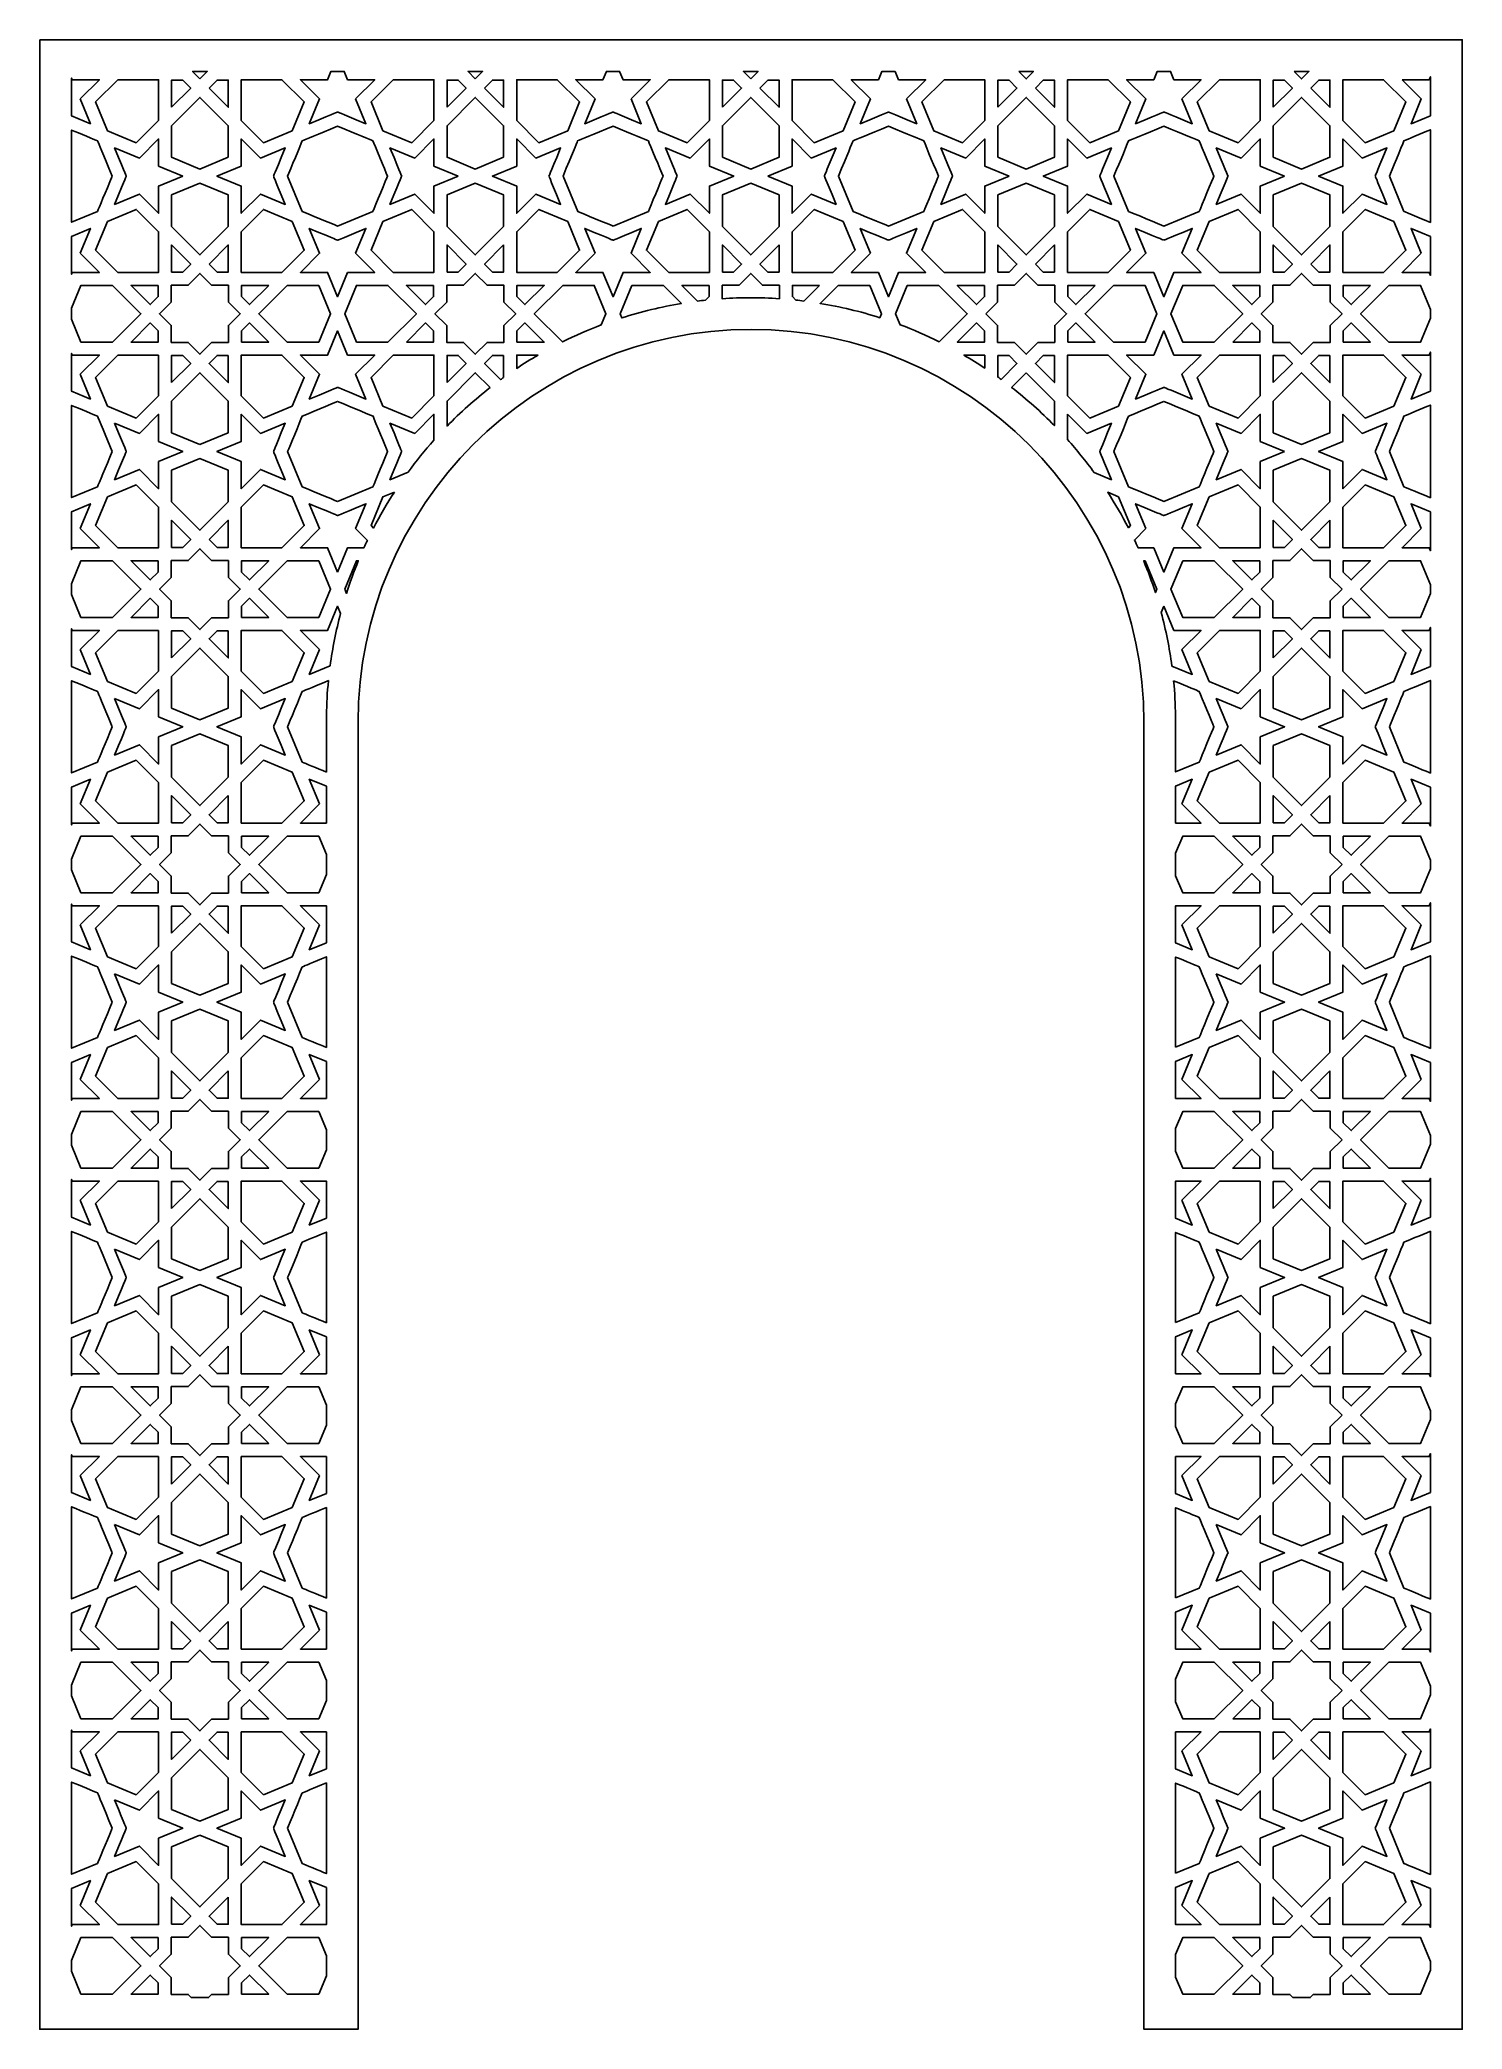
# Model space of a CAD drawing. Header units: millimetres. Extents: x -71 to 72, y -100 to 100.
import ezdxf

# ---------------------------------------------------------------- set-up
doc = ezdxf.new("R2010")
doc.units = ezdxf.units.MM
doc.header["$MEASUREMENT"] = 0
doc.layers.add('layer 1', color=7, linetype='Continuous')

msp = doc.modelspace()

# ---------------------------------------------------------------- linework, layer by layer
at = {"layer": 'layer 1', "color": 250}
for points, knots in [([(-71.4375, 100.1639), (-71.4375, 100.1639), (-71.4375, -99.8361), (-71.4375, -99.8361), (-71.4375, -99.8361), (-71.4375, -99.8361), (-39.4469, -99.8361), (-39.4469, -99.8361), (-39.4469, -99.8361), (-39.4469, -99.8361), (-39.4469, 31.5595), (-39.4469, 31.5595), (-39.4469, 31.5595), (-39.4469, 53.3323), (-21.7336, 71.0456), (0.0392, 71.0456), (0.0392, 71.0456), (21.8115, 71.0456), (39.5249, 53.3323), (39.5249, 31.5595), (39.5249, 31.5595), (39.5249, 31.5595), (39.5249, -99.8361), (39.5249, -99.8361), (39.5249, -99.8361), (39.5249, -99.8361), (71.5155, -99.8361), (71.5155, -99.8361), (71.5155, -99.8361), (71.5155, -99.8361), (71.5155, 100.1639), (71.5155, 100.1639), (71.5155, 100.1639), (71.5155, 100.1639), (-71.4375, 100.1639), (-71.4375, 100.1639)], [0, 0, 0, 0, 0.1, 0.1, 0.1, 0.1, 0.2, 0.2, 0.2, 0.2, 0.3, 0.3, 0.3, 0.3, 0.4, 0.4, 0.4, 0.4, 0.5, 0.5, 0.5, 0.5, 0.6, 0.6, 0.6, 0.6, 0.7, 0.7, 0.7, 0.7, 0.8, 0.8, 0.8, 0.8, 1, 1, 1, 1]), ([(-67.3806, 94.2192), (-67.3806, 94.2192), (-66.3461, 91.7247), (-66.3461, 91.7247), (-66.3461, 91.7247), (-66.3461, 91.7247), (-68.2511, 92.5142), (-68.2511, 92.5142), (-68.2511, 92.5142), (-68.2511, 92.5142), (-68.2511, 96.3207), (-68.2511, 96.3207), (-68.2511, 96.3207), (-68.2511, 96.3207), (-68.1778, 96.1436), (-68.1778, 96.1436), (-68.1778, 96.1436), (-68.1778, 96.1436), (-65.4473, 96.1436), (-65.4473, 96.1436), (-65.4473, 96.1436), (-65.4473, 96.1436), (-67.3806, 94.2192), (-67.3806, 94.2192)], [0, 0, 0, 0, 0.14285714, 0.14285714, 0.14285714, 0.14285714, 0.28571429, 0.28571429, 0.28571429, 0.28571429, 0.42857143, 0.42857143, 0.42857143, 0.42857143, 0.57142857, 0.57142857, 0.57142857, 0.57142857, 0.71428571, 0.71428571, 0.71428571, 0.71428571, 1, 1, 1, 1]), ([(-59.5044, 92.0598), (-59.5044, 92.0598), (-61.7382, 89.8158), (-61.7382, 89.8158), (-61.7382, 89.8158), (-61.7382, 89.8158), (-64.6326, 91.016), (-64.6326, 91.016), (-64.6326, 91.016), (-64.6326, 91.016), (-65.8323, 93.9098), (-65.8323, 93.9098), (-65.8323, 93.9098), (-65.8323, 93.9098), (-63.5879, 96.1436), (-63.5879, 96.1436), (-63.5879, 96.1436), (-63.5879, 96.1436), (-59.5044, 96.1436), (-59.5044, 96.1436), (-59.5044, 96.1436), (-59.5044, 96.1436), (-59.5044, 92.0598), (-59.5044, 92.0598)], [0, 0, 0, 0, 0.14285714, 0.14285714, 0.14285714, 0.14285714, 0.28571429, 0.28571429, 0.28571429, 0.28571429, 0.42857143, 0.42857143, 0.42857143, 0.42857143, 0.57142857, 0.57142857, 0.57142857, 0.57142857, 0.71428571, 0.71428571, 0.71428571, 0.71428571, 1, 1, 1, 1]), ([(-58.1925, 93.3792), (-58.1925, 93.3792), (-58.1925, 96.1129), (-58.1925, 96.1129), (-58.1925, 96.1129), (-58.1925, 96.1129), (-57.0698, 96.1129), (-57.0698, 96.1129), (-57.0698, 96.1129), (-57.0698, 96.1129), (-56.2723, 95.3086), (-56.2723, 95.3086), (-56.2723, 95.3086), (-56.2723, 95.3086), (-58.1925, 93.3792), (-58.1925, 93.3792)], [0, 0, 0, 0, 0.2, 0.2, 0.2, 0.2, 0.4, 0.4, 0.4, 0.4, 0.6, 0.6, 0.6, 0.6, 1, 1, 1, 1]), ([(-55.3482, 96.2385), (-55.3482, 96.2385), (-56.0798, 96.9772), (-56.0798, 96.9772), (-56.0798, 96.9772), (-56.0798, 96.9772), (-54.6167, 96.9772), (-54.6167, 96.9772), (-54.6167, 96.9772), (-54.6167, 96.9772), (-55.3482, 96.2385), (-55.3482, 96.2385)], [0, 0, 0, 0, 0.25, 0.25, 0.25, 0.25, 0.5, 0.5, 0.5, 0.5, 1, 1, 1, 1]), ([(-54.4241, 95.3086), (-54.4241, 95.3086), (-53.6266, 96.1129), (-53.6266, 96.1129), (-53.6266, 96.1129), (-53.6266, 96.1129), (-52.504, 96.1129), (-52.504, 96.1129), (-52.504, 96.1129), (-52.504, 96.1129), (-52.504, 93.3792), (-52.504, 93.3792), (-52.504, 93.3792), (-52.504, 93.3792), (-54.4241, 95.3086), (-54.4241, 95.3086)], [0, 0, 0, 0, 0.2, 0.2, 0.2, 0.2, 0.4, 0.4, 0.4, 0.4, 0.6, 0.6, 0.6, 0.6, 1, 1, 1, 1]), ([(-46.0653, 91.0156), (-46.0653, 91.0156), (-48.9583, 89.8158), (-48.9583, 89.8158), (-48.9583, 89.8158), (-48.9583, 89.8158), (-51.192, 92.0598), (-51.192, 92.0598), (-51.192, 92.0598), (-51.192, 92.0598), (-51.192, 96.1436), (-51.192, 96.1436), (-51.192, 96.1436), (-51.192, 96.1436), (-47.1084, 96.1436), (-47.1084, 96.1436), (-47.1084, 96.1436), (-47.1084, 96.1436), (-44.8641, 93.9098), (-44.8641, 93.9098), (-44.8641, 93.9098), (-44.8641, 93.9098), (-46.0653, 91.0156), (-46.0653, 91.0156)], [0, 0, 0, 0, 0.14285714, 0.14285714, 0.14285714, 0.14285714, 0.28571429, 0.28571429, 0.28571429, 0.28571429, 0.42857143, 0.42857143, 0.42857143, 0.42857143, 0.57142857, 0.57142857, 0.57142857, 0.57142857, 0.71428571, 0.71428571, 0.71428571, 0.71428571, 1, 1, 1, 1]), ([(-39.6998, 94.2192), (-39.6998, 94.2192), (-38.6651, 91.7247), (-38.6651, 91.7247), (-38.6651, 91.7247), (-41.6216, 92.9503), (-41.3203, 92.825), (-41.5078, 92.9037), (-41.5078, 92.9037), (-41.7003, 92.8229), (-41.3886, 92.9524), (-44.3504, 91.7247), (-44.3504, 91.7247), (-44.3504, 91.7247), (-43.3159, 94.2192), (-43.3159, 94.2192), (-43.3159, 94.2192), (-43.3159, 94.2192), (-45.249, 96.1436), (-45.249, 96.1436), (-45.249, 96.1436), (-45.249, 96.1436), (-42.5188, 96.1436), (-42.5188, 96.1436), (-42.5188, 96.1436), (-42.5188, 96.1436), (-42.1735, 96.9772), (-42.1735, 96.9772), (-42.1735, 96.9772), (-42.1735, 96.9772), (-40.842, 96.9772), (-40.842, 96.9772), (-40.842, 96.9772), (-40.842, 96.9772), (-40.4967, 96.1436), (-40.4967, 96.1436), (-40.4967, 96.1436), (-40.4967, 96.1436), (-37.7665, 96.1436), (-37.7665, 96.1436), (-37.7665, 96.1436), (-37.7665, 96.1436), (-39.6998, 94.2192), (-39.6998, 94.2192)], [0, 0, 0, 0, 0.08333333, 0.08333333, 0.08333333, 0.08333333, 0.16666667, 0.16666667, 0.16666667, 0.16666667, 0.25, 0.25, 0.25, 0.25, 0.33333333, 0.33333333, 0.33333333, 0.33333333, 0.41666667, 0.41666667, 0.41666667, 0.41666667, 0.5, 0.5, 0.5, 0.5, 0.58333333, 0.58333333, 0.58333333, 0.58333333, 0.66666667, 0.66666667, 0.66666667, 0.66666667, 0.75, 0.75, 0.75, 0.75, 0.83333333, 0.83333333, 0.83333333, 0.83333333, 1, 1, 1, 1]), ([(-31.8234, 92.0598), (-31.8234, 92.0598), (-34.0572, 89.8158), (-34.0572, 89.8158), (-34.0572, 89.8158), (-34.0572, 89.8158), (-36.9517, 91.016), (-36.9517, 91.016), (-36.9517, 91.016), (-36.9517, 91.016), (-38.1514, 93.9098), (-38.1514, 93.9098), (-38.1514, 93.9098), (-38.1514, 93.9098), (-35.9071, 96.1436), (-35.9071, 96.1436), (-35.9071, 96.1436), (-35.9071, 96.1436), (-31.8234, 96.1436), (-31.8234, 96.1436), (-31.8234, 96.1436), (-31.8234, 96.1436), (-31.8234, 92.0598), (-31.8234, 92.0598)], [0, 0, 0, 0, 0.14285714, 0.14285714, 0.14285714, 0.14285714, 0.28571429, 0.28571429, 0.28571429, 0.28571429, 0.42857143, 0.42857143, 0.42857143, 0.42857143, 0.57142857, 0.57142857, 0.57142857, 0.57142857, 0.71428571, 0.71428571, 0.71428571, 0.71428571, 1, 1, 1, 1]), ([(-30.5118, 93.3792), (-30.5118, 93.3792), (-30.5118, 96.1129), (-30.5118, 96.1129), (-30.5118, 96.1129), (-30.5118, 96.1129), (-29.3889, 96.1129), (-29.3889, 96.1129), (-29.3889, 96.1129), (-29.3889, 96.1129), (-28.5916, 95.3086), (-28.5916, 95.3086), (-28.5916, 95.3086), (-28.5916, 95.3086), (-30.5118, 93.3792), (-30.5118, 93.3792)], [0, 0, 0, 0, 0.2, 0.2, 0.2, 0.2, 0.4, 0.4, 0.4, 0.4, 0.6, 0.6, 0.6, 0.6, 1, 1, 1, 1]), ([(-27.6673, 96.2385), (-27.6673, 96.2385), (-28.399, 96.9772), (-28.399, 96.9772), (-28.399, 96.9772), (-28.399, 96.9772), (-26.9356, 96.9772), (-26.9356, 96.9772), (-26.9356, 96.9772), (-26.9356, 96.9772), (-27.6673, 96.2385), (-27.6673, 96.2385)], [0, 0, 0, 0, 0.25, 0.25, 0.25, 0.25, 0.5, 0.5, 0.5, 0.5, 1, 1, 1, 1]), ([(-26.743, 95.3086), (-26.743, 95.3086), (-25.9457, 96.1129), (-25.9457, 96.1129), (-25.9457, 96.1129), (-25.9457, 96.1129), (-24.8232, 96.1129), (-24.8232, 96.1129), (-24.8232, 96.1129), (-24.8232, 96.1129), (-24.8232, 93.3792), (-24.8232, 93.3792), (-24.8232, 93.3792), (-24.8232, 93.3792), (-26.743, 95.3086), (-26.743, 95.3086)], [0, 0, 0, 0, 0.2, 0.2, 0.2, 0.2, 0.4, 0.4, 0.4, 0.4, 0.6, 0.6, 0.6, 0.6, 1, 1, 1, 1]), ([(-18.3847, 91.0156), (-18.3847, 91.0156), (-21.2774, 89.8158), (-21.2774, 89.8158), (-21.2774, 89.8158), (-21.2774, 89.8158), (-23.5112, 92.0598), (-23.5112, 92.0598), (-23.5112, 92.0598), (-23.5112, 92.0598), (-23.5112, 96.1436), (-23.5112, 96.1436), (-23.5112, 96.1436), (-23.5112, 96.1436), (-19.4275, 96.1436), (-19.4275, 96.1436), (-19.4275, 96.1436), (-19.4275, 96.1436), (-17.1835, 93.9098), (-17.1835, 93.9098), (-17.1835, 93.9098), (-17.1835, 93.9098), (-18.3847, 91.0156), (-18.3847, 91.0156)], [0, 0, 0, 0, 0.14285714, 0.14285714, 0.14285714, 0.14285714, 0.28571429, 0.28571429, 0.28571429, 0.28571429, 0.42857143, 0.42857143, 0.42857143, 0.42857143, 0.57142857, 0.57142857, 0.57142857, 0.57142857, 0.71428571, 0.71428571, 0.71428571, 0.71428571, 1, 1, 1, 1]), ([(-12.0188, 94.2192), (-12.0188, 94.2192), (-10.9844, 91.7247), (-10.9844, 91.7247), (-10.9844, 91.7247), (-13.9732, 92.9637), (-13.6486, 92.8289), (-13.8268, 92.9037), (-13.8268, 92.9037), (-14.012, 92.8261), (-13.7206, 92.9471), (-16.6695, 91.7247), (-16.6695, 91.7247), (-16.6695, 91.7247), (-15.6351, 94.2192), (-15.6351, 94.2192), (-15.6351, 94.2192), (-15.6351, 94.2192), (-17.5683, 96.1436), (-17.5683, 96.1436), (-17.5683, 96.1436), (-17.5683, 96.1436), (-14.8378, 96.1436), (-14.8378, 96.1436), (-14.8378, 96.1436), (-14.8378, 96.1436), (-14.4925, 96.9772), (-14.4925, 96.9772), (-14.4925, 96.9772), (-14.4925, 96.9772), (-13.1611, 96.9772), (-13.1611, 96.9772), (-13.1611, 96.9772), (-13.1611, 96.9772), (-12.8157, 96.1436), (-12.8157, 96.1436), (-12.8157, 96.1436), (-12.8157, 96.1436), (-10.0856, 96.1436), (-10.0856, 96.1436), (-10.0856, 96.1436), (-10.0856, 96.1436), (-12.0188, 94.2192), (-12.0188, 94.2192)], [0, 0, 0, 0, 0.08333333, 0.08333333, 0.08333333, 0.08333333, 0.16666667, 0.16666667, 0.16666667, 0.16666667, 0.25, 0.25, 0.25, 0.25, 0.33333333, 0.33333333, 0.33333333, 0.33333333, 0.41666667, 0.41666667, 0.41666667, 0.41666667, 0.5, 0.5, 0.5, 0.5, 0.58333333, 0.58333333, 0.58333333, 0.58333333, 0.66666667, 0.66666667, 0.66666667, 0.66666667, 0.75, 0.75, 0.75, 0.75, 0.83333333, 0.83333333, 0.83333333, 0.83333333, 1, 1, 1, 1]), ([(-4.1427, 92.0598), (-4.1427, 92.0598), (-6.3765, 89.8158), (-6.3765, 89.8158), (-6.3765, 89.8158), (-6.3765, 89.8158), (-9.2706, 91.016), (-9.2706, 91.016), (-9.2706, 91.016), (-9.2706, 91.016), (-10.4704, 93.9098), (-10.4704, 93.9098), (-10.4704, 93.9098), (-10.4704, 93.9098), (-8.2261, 96.1436), (-8.2261, 96.1436), (-8.2261, 96.1436), (-8.2261, 96.1436), (-4.1427, 96.1436), (-4.1427, 96.1436), (-4.1427, 96.1436), (-4.1427, 96.1436), (-4.1427, 92.0598), (-4.1427, 92.0598)], [0, 0, 0, 0, 0.14285714, 0.14285714, 0.14285714, 0.14285714, 0.28571429, 0.28571429, 0.28571429, 0.28571429, 0.42857143, 0.42857143, 0.42857143, 0.42857143, 0.57142857, 0.57142857, 0.57142857, 0.57142857, 0.71428571, 0.71428571, 0.71428571, 0.71428571, 1, 1, 1, 1]), ([(-2.8307, 93.3792), (-2.8307, 93.3792), (-2.8307, 96.1129), (-2.8307, 96.1129), (-2.8307, 96.1129), (-2.8307, 96.1129), (-1.7081, 96.1129), (-1.7081, 96.1129), (-1.7081, 96.1129), (-1.7081, 96.1129), (-0.9105, 95.3086), (-0.9105, 95.3086), (-0.9105, 95.3086), (-0.9105, 95.3086), (-2.8307, 93.3792), (-2.8307, 93.3792)], [0, 0, 0, 0, 0.2, 0.2, 0.2, 0.2, 0.4, 0.4, 0.4, 0.4, 0.6, 0.6, 0.6, 0.6, 1, 1, 1, 1]), ([(0.0134, 96.2385), (0.0134, 96.2385), (-0.7179, 96.9772), (-0.7179, 96.9772), (-0.7179, 96.9772), (-0.7179, 96.9772), (0.7451, 96.9772), (0.7451, 96.9772), (0.7451, 96.9772), (0.7451, 96.9772), (0.0134, 96.2385), (0.0134, 96.2385)], [0, 0, 0, 0, 0.25, 0.25, 0.25, 0.25, 0.5, 0.5, 0.5, 0.5, 1, 1, 1, 1]), ([(0.9377, 95.3086), (0.9377, 95.3086), (1.7353, 96.1129), (1.7353, 96.1129), (1.7353, 96.1129), (1.7353, 96.1129), (2.8579, 96.1129), (2.8579, 96.1129), (2.8579, 96.1129), (2.8579, 96.1129), (2.8579, 93.3792), (2.8579, 93.3792), (2.8579, 93.3792), (2.8579, 93.3792), (0.9377, 95.3086), (0.9377, 95.3086)], [0, 0, 0, 0, 0.2, 0.2, 0.2, 0.2, 0.4, 0.4, 0.4, 0.4, 0.6, 0.6, 0.6, 0.6, 1, 1, 1, 1]), ([(9.2964, 91.0156), (9.2964, 91.0156), (6.4036, 89.8158), (6.4036, 89.8158), (6.4036, 89.8158), (6.4036, 89.8158), (4.1698, 92.0598), (4.1698, 92.0598), (4.1698, 92.0598), (4.1698, 92.0598), (4.1698, 96.1436), (4.1698, 96.1436), (4.1698, 96.1436), (4.1698, 96.1436), (8.2532, 96.1436), (8.2532, 96.1436), (8.2532, 96.1436), (8.2532, 96.1436), (10.4976, 93.9098), (10.4976, 93.9098), (10.4976, 93.9098), (10.4976, 93.9098), (9.2964, 91.0156), (9.2964, 91.0156)], [0, 0, 0, 0, 0.14285714, 0.14285714, 0.14285714, 0.14285714, 0.28571429, 0.28571429, 0.28571429, 0.28571429, 0.42857143, 0.42857143, 0.42857143, 0.42857143, 0.57142857, 0.57142857, 0.57142857, 0.57142857, 0.71428571, 0.71428571, 0.71428571, 0.71428571, 1, 1, 1, 1]), ([(15.6619, 94.2192), (15.6619, 94.2192), (16.6966, 91.7247), (16.6966, 91.7247), (16.6966, 91.7247), (13.7537, 92.9446), (14.0377, 92.8264), (13.8539, 92.9037), (13.8539, 92.9037), (13.6765, 92.8293), (13.9644, 92.9488), (11.0113, 91.7247), (11.0113, 91.7247), (11.0113, 91.7247), (12.046, 94.2192), (12.046, 94.2192), (12.046, 94.2192), (12.046, 94.2192), (10.1127, 96.1436), (10.1127, 96.1436), (10.1127, 96.1436), (10.1127, 96.1436), (12.8432, 96.1436), (12.8432, 96.1436), (12.8432, 96.1436), (12.8432, 96.1436), (13.1882, 96.9772), (13.1882, 96.9772), (13.1882, 96.9772), (13.1882, 96.9772), (14.5196, 96.9772), (14.5196, 96.9772), (14.5196, 96.9772), (14.5196, 96.9772), (14.865, 96.1436), (14.865, 96.1436), (14.865, 96.1436), (14.865, 96.1436), (17.5951, 96.1436), (17.5951, 96.1436), (17.5951, 96.1436), (17.5951, 96.1436), (15.6619, 94.2192), (15.6619, 94.2192)], [0, 0, 0, 0, 0.08333333, 0.08333333, 0.08333333, 0.08333333, 0.16666667, 0.16666667, 0.16666667, 0.16666667, 0.25, 0.25, 0.25, 0.25, 0.33333333, 0.33333333, 0.33333333, 0.33333333, 0.41666667, 0.41666667, 0.41666667, 0.41666667, 0.5, 0.5, 0.5, 0.5, 0.58333333, 0.58333333, 0.58333333, 0.58333333, 0.66666667, 0.66666667, 0.66666667, 0.66666667, 0.75, 0.75, 0.75, 0.75, 0.83333333, 0.83333333, 0.83333333, 0.83333333, 1, 1, 1, 1]), ([(23.5384, 92.0598), (23.5384, 92.0598), (21.3046, 89.8158), (21.3046, 89.8158), (21.3046, 89.8158), (21.3046, 89.8158), (18.4101, 91.016), (18.4101, 91.016), (18.4101, 91.016), (18.4101, 91.016), (17.2103, 93.9098), (17.2103, 93.9098), (17.2103, 93.9098), (17.2103, 93.9098), (19.4546, 96.1436), (19.4546, 96.1436), (19.4546, 96.1436), (19.4546, 96.1436), (23.5384, 96.1436), (23.5384, 96.1436), (23.5384, 96.1436), (23.5384, 96.1436), (23.5384, 92.0598), (23.5384, 92.0598)], [0, 0, 0, 0, 0.14285714, 0.14285714, 0.14285714, 0.14285714, 0.28571429, 0.28571429, 0.28571429, 0.28571429, 0.42857143, 0.42857143, 0.42857143, 0.42857143, 0.57142857, 0.57142857, 0.57142857, 0.57142857, 0.71428571, 0.71428571, 0.71428571, 0.71428571, 1, 1, 1, 1]), ([(24.85, 93.3792), (24.85, 93.3792), (24.85, 96.1129), (24.85, 96.1129), (24.85, 96.1129), (24.85, 96.1129), (25.9729, 96.1129), (25.9729, 96.1129), (25.9729, 96.1129), (25.9729, 96.1129), (26.7702, 95.3086), (26.7702, 95.3086), (26.7702, 95.3086), (26.7702, 95.3086), (24.85, 93.3792), (24.85, 93.3792)], [0, 0, 0, 0, 0.2, 0.2, 0.2, 0.2, 0.4, 0.4, 0.4, 0.4, 0.6, 0.6, 0.6, 0.6, 1, 1, 1, 1]), ([(26.9628, 96.9772), (26.9628, 96.9772), (28.4261, 96.9772), (28.4261, 96.9772), (28.4261, 96.9772), (28.4261, 96.9772), (27.6945, 96.2385), (27.6945, 96.2385), (27.6945, 96.2385), (27.6945, 96.2385), (26.9628, 96.9772), (26.9628, 96.9772)], [0, 0, 0, 0, 0.25, 0.25, 0.25, 0.25, 0.5, 0.5, 0.5, 0.5, 1, 1, 1, 1]), ([(28.6187, 95.3086), (28.6187, 95.3086), (29.416, 96.1129), (29.416, 96.1129), (29.416, 96.1129), (29.416, 96.1129), (30.5386, 96.1129), (30.5386, 96.1129), (30.5386, 96.1129), (30.5386, 96.1129), (30.5386, 93.3792), (30.5386, 93.3792), (30.5386, 93.3792), (30.5386, 93.3792), (28.6187, 95.3086), (28.6187, 95.3086)], [0, 0, 0, 0, 0.2, 0.2, 0.2, 0.2, 0.4, 0.4, 0.4, 0.4, 0.6, 0.6, 0.6, 0.6, 1, 1, 1, 1]), ([(36.9771, 91.0156), (36.9771, 91.0156), (34.0843, 89.8158), (34.0843, 89.8158), (34.0843, 89.8158), (34.0843, 89.8158), (31.8505, 92.0598), (31.8505, 92.0598), (31.8505, 92.0598), (31.8505, 92.0598), (31.8505, 96.1436), (31.8505, 96.1436), (31.8505, 96.1436), (31.8505, 96.1436), (35.9343, 96.1436), (35.9343, 96.1436), (35.9343, 96.1436), (35.9343, 96.1436), (38.1787, 93.9098), (38.1787, 93.9098), (38.1787, 93.9098), (38.1787, 93.9098), (36.9771, 91.0156), (36.9771, 91.0156)], [0, 0, 0, 0, 0.14285714, 0.14285714, 0.14285714, 0.14285714, 0.28571429, 0.28571429, 0.28571429, 0.28571429, 0.42857143, 0.42857143, 0.42857143, 0.42857143, 0.57142857, 0.57142857, 0.57142857, 0.57142857, 0.71428571, 0.71428571, 0.71428571, 0.71428571, 1, 1, 1, 1]), ([(43.343, 94.2192), (43.343, 94.2192), (44.3777, 91.7247), (44.3777, 91.7247), (44.3777, 91.7247), (41.4535, 92.9365), (41.7315, 92.8211), (41.535, 92.9037), (41.535, 92.9037), (41.353, 92.8271), (41.6609, 92.9552), (38.6923, 91.7247), (38.6923, 91.7247), (38.6923, 91.7247), (39.7267, 94.2192), (39.7267, 94.2192), (39.7267, 94.2192), (39.7267, 94.2192), (37.7934, 96.1436), (37.7934, 96.1436), (37.7934, 96.1436), (37.7934, 96.1436), (40.5239, 96.1436), (40.5239, 96.1436), (40.5239, 96.1436), (40.5239, 96.1436), (40.8693, 96.9772), (40.8693, 96.9772), (40.8693, 96.9772), (40.8693, 96.9772), (42.2007, 96.9772), (42.2007, 96.9772), (42.2007, 96.9772), (42.2007, 96.9772), (42.5457, 96.1436), (42.5457, 96.1436), (42.5457, 96.1436), (42.5457, 96.1436), (45.2762, 96.1436), (45.2762, 96.1436), (45.2762, 96.1436), (45.2762, 96.1436), (43.343, 94.2192), (43.343, 94.2192)], [0, 0, 0, 0, 0.08333333, 0.08333333, 0.08333333, 0.08333333, 0.16666667, 0.16666667, 0.16666667, 0.16666667, 0.25, 0.25, 0.25, 0.25, 0.33333333, 0.33333333, 0.33333333, 0.33333333, 0.41666667, 0.41666667, 0.41666667, 0.41666667, 0.5, 0.5, 0.5, 0.5, 0.58333333, 0.58333333, 0.58333333, 0.58333333, 0.66666667, 0.66666667, 0.66666667, 0.66666667, 0.75, 0.75, 0.75, 0.75, 0.83333333, 0.83333333, 0.83333333, 0.83333333, 1, 1, 1, 1]), ([(51.2191, 92.0598), (51.2191, 92.0598), (48.9853, 89.8158), (48.9853, 89.8158), (48.9853, 89.8158), (48.9853, 89.8158), (46.0911, 91.016), (46.0911, 91.016), (46.0911, 91.016), (46.0911, 91.016), (44.8913, 93.9098), (44.8913, 93.9098), (44.8913, 93.9098), (44.8913, 93.9098), (47.1353, 96.1436), (47.1353, 96.1436), (47.1353, 96.1436), (47.1353, 96.1436), (51.2191, 96.1436), (51.2191, 96.1436), (51.2191, 96.1436), (51.2191, 96.1436), (51.2191, 92.0598), (51.2191, 92.0598)], [0, 0, 0, 0, 0.14285714, 0.14285714, 0.14285714, 0.14285714, 0.28571429, 0.28571429, 0.28571429, 0.28571429, 0.42857143, 0.42857143, 0.42857143, 0.42857143, 0.57142857, 0.57142857, 0.57142857, 0.57142857, 0.71428571, 0.71428571, 0.71428571, 0.71428571, 1, 1, 1, 1]), ([(52.5311, 93.3792), (52.5311, 93.3792), (52.5311, 96.1129), (52.5311, 96.1129), (52.5311, 96.1129), (52.5311, 96.1129), (53.6536, 96.1129), (53.6536, 96.1129), (53.6536, 96.1129), (53.6536, 96.1129), (54.4513, 95.3086), (54.4513, 95.3086), (54.4513, 95.3086), (54.4513, 95.3086), (52.5311, 93.3792), (52.5311, 93.3792)], [0, 0, 0, 0, 0.2, 0.2, 0.2, 0.2, 0.4, 0.4, 0.4, 0.4, 0.6, 0.6, 0.6, 0.6, 1, 1, 1, 1]), ([(54.6439, 96.9772), (54.6439, 96.9772), (56.1068, 96.9772), (56.1068, 96.9772), (56.1068, 96.9772), (56.1068, 96.9772), (55.3755, 96.2385), (55.3755, 96.2385), (55.3755, 96.2385), (55.3755, 96.2385), (54.6439, 96.9772), (54.6439, 96.9772)], [0, 0, 0, 0, 0.25, 0.25, 0.25, 0.25, 0.5, 0.5, 0.5, 0.5, 1, 1, 1, 1]), ([(56.2995, 95.3086), (56.2995, 95.3086), (57.0971, 96.1129), (57.0971, 96.1129), (57.0971, 96.1129), (57.0971, 96.1129), (58.2196, 96.1129), (58.2196, 96.1129), (58.2196, 96.1129), (58.2196, 96.1129), (58.2196, 93.3792), (58.2196, 93.3792), (58.2196, 93.3792), (58.2196, 93.3792), (56.2995, 95.3086), (56.2995, 95.3086)], [0, 0, 0, 0, 0.2, 0.2, 0.2, 0.2, 0.4, 0.4, 0.4, 0.4, 0.6, 0.6, 0.6, 0.6, 1, 1, 1, 1]), ([(64.6582, 91.0156), (64.6582, 91.0156), (61.765, 89.8158), (61.765, 89.8158), (61.765, 89.8158), (61.765, 89.8158), (59.5316, 92.0598), (59.5316, 92.0598), (59.5316, 92.0598), (59.5316, 92.0598), (59.5316, 96.1436), (59.5316, 96.1436), (59.5316, 96.1436), (59.5316, 96.1436), (63.615, 96.1436), (63.615, 96.1436), (63.615, 96.1436), (63.615, 96.1436), (65.8594, 93.9098), (65.8594, 93.9098), (65.8594, 93.9098), (65.8594, 93.9098), (64.6582, 91.0156), (64.6582, 91.0156)], [0, 0, 0, 0, 0.14285714, 0.14285714, 0.14285714, 0.14285714, 0.28571429, 0.28571429, 0.28571429, 0.28571429, 0.42857143, 0.42857143, 0.42857143, 0.42857143, 0.57142857, 0.57142857, 0.57142857, 0.57142857, 0.71428571, 0.71428571, 0.71428571, 0.71428571, 1, 1, 1, 1]), ([(65.4745, 96.1436), (65.4745, 96.1436), (68.2046, 96.1436), (68.2046, 96.1436), (68.2046, 96.1436), (68.2046, 96.1436), (68.3292, 96.4438), (68.3292, 96.4438), (68.3292, 96.4438), (68.3292, 96.4438), (68.3292, 92.5354), (68.3292, 92.5354), (68.3292, 92.5354), (68.3292, 92.5354), (66.373, 91.7247), (66.373, 91.7247), (66.373, 91.7247), (66.373, 91.7247), (67.4077, 94.2192), (67.4077, 94.2192), (67.4077, 94.2192), (67.4077, 94.2192), (65.4745, 96.1436), (65.4745, 96.1436)], [0, 0, 0, 0, 0.14285714, 0.14285714, 0.14285714, 0.14285714, 0.28571429, 0.28571429, 0.28571429, 0.28571429, 0.42857143, 0.42857143, 0.42857143, 0.42857143, 0.57142857, 0.57142857, 0.57142857, 0.57142857, 0.71428571, 0.71428571, 0.71428571, 0.71428571, 1, 1, 1, 1]), ([(-52.504, 88.3476), (-52.504, 88.3476), (-55.3482, 87.1696), (-55.3482, 87.1696), (-55.3482, 87.1696), (-55.3482, 87.1696), (-58.1925, 88.3476), (-58.1925, 88.3476), (-58.1925, 88.3476), (-58.1925, 88.3476), (-58.1925, 91.5183), (-58.1925, 91.5183), (-58.1925, 91.5183), (-58.1925, 91.5183), (-55.3482, 94.3772), (-55.3482, 94.3772), (-55.3482, 94.3772), (-55.3482, 94.3772), (-52.504, 91.5183), (-52.504, 91.5183), (-52.504, 91.5183), (-52.504, 91.5183), (-52.504, 88.3476), (-52.504, 88.3476)], [0, 0, 0, 0, 0.14285714, 0.14285714, 0.14285714, 0.14285714, 0.28571429, 0.28571429, 0.28571429, 0.28571429, 0.42857143, 0.42857143, 0.42857143, 0.42857143, 0.57142857, 0.57142857, 0.57142857, 0.57142857, 0.71428571, 0.71428571, 0.71428571, 0.71428571, 1, 1, 1, 1]), ([(-24.8232, 88.3476), (-24.8232, 88.3476), (-27.6673, 87.1696), (-27.6673, 87.1696), (-27.6673, 87.1696), (-27.6673, 87.1696), (-30.5118, 88.3476), (-30.5118, 88.3476), (-30.5118, 88.3476), (-30.5118, 88.3476), (-30.5118, 91.5183), (-30.5118, 91.5183), (-30.5118, 91.5183), (-30.5118, 91.5183), (-27.6673, 94.3772), (-27.6673, 94.3772), (-27.6673, 94.3772), (-27.6673, 94.3772), (-24.8232, 91.5183), (-24.8232, 91.5183), (-24.8232, 91.5183), (-24.8232, 91.5183), (-24.8232, 88.3476), (-24.8232, 88.3476)], [0, 0, 0, 0, 0.14285714, 0.14285714, 0.14285714, 0.14285714, 0.28571429, 0.28571429, 0.28571429, 0.28571429, 0.42857143, 0.42857143, 0.42857143, 0.42857143, 0.57142857, 0.57142857, 0.57142857, 0.57142857, 0.71428571, 0.71428571, 0.71428571, 0.71428571, 1, 1, 1, 1]), ([(-2.8307, 88.3476), (-2.8307, 88.3476), (-2.8307, 91.5183), (-2.8307, 91.5183), (-2.8307, 91.5183), (-2.8307, 91.5183), (0.0134, 94.3772), (0.0134, 94.3772), (0.0134, 94.3772), (0.0134, 94.3772), (2.8579, 91.5183), (2.8579, 91.5183), (2.8579, 91.5183), (2.8579, 91.5183), (2.8579, 88.3476), (2.8579, 88.3476), (2.8579, 88.3476), (2.8579, 88.3476), (0.0134, 87.1696), (0.0134, 87.1696), (0.0134, 87.1696), (0.0134, 87.1696), (-2.8307, 88.3476), (-2.8307, 88.3476)], [0, 0, 0, 0, 0.14285714, 0.14285714, 0.14285714, 0.14285714, 0.28571429, 0.28571429, 0.28571429, 0.28571429, 0.42857143, 0.42857143, 0.42857143, 0.42857143, 0.57142857, 0.57142857, 0.57142857, 0.57142857, 0.71428571, 0.71428571, 0.71428571, 0.71428571, 1, 1, 1, 1]), ([(24.85, 88.3476), (24.85, 88.3476), (24.85, 91.5183), (24.85, 91.5183), (24.85, 91.5183), (24.85, 91.5183), (27.6945, 94.3772), (27.6945, 94.3772), (27.6945, 94.3772), (27.6945, 94.3772), (30.5386, 91.5183), (30.5386, 91.5183), (30.5386, 91.5183), (30.5386, 91.5183), (30.5386, 88.3476), (30.5386, 88.3476), (30.5386, 88.3476), (30.5386, 88.3476), (27.6945, 87.1696), (27.6945, 87.1696), (27.6945, 87.1696), (27.6945, 87.1696), (24.85, 88.3476), (24.85, 88.3476)], [0, 0, 0, 0, 0.14285714, 0.14285714, 0.14285714, 0.14285714, 0.28571429, 0.28571429, 0.28571429, 0.28571429, 0.42857143, 0.42857143, 0.42857143, 0.42857143, 0.57142857, 0.57142857, 0.57142857, 0.57142857, 0.71428571, 0.71428571, 0.71428571, 0.71428571, 1, 1, 1, 1]), ([(52.5311, 88.3476), (52.5311, 88.3476), (52.5311, 91.5183), (52.5311, 91.5183), (52.5311, 91.5183), (52.5311, 91.5183), (55.3755, 94.3772), (55.3755, 94.3772), (55.3755, 94.3772), (55.3755, 94.3772), (58.2196, 91.5183), (58.2196, 91.5183), (58.2196, 91.5183), (58.2196, 91.5183), (58.2196, 88.3476), (58.2196, 88.3476), (58.2196, 88.3476), (58.2196, 88.3476), (55.3755, 87.1696), (55.3755, 87.1696), (55.3755, 87.1696), (55.3755, 87.1696), (52.5311, 88.3476), (52.5311, 88.3476)], [0, 0, 0, 0, 0.14285714, 0.14285714, 0.14285714, 0.14285714, 0.28571429, 0.28571429, 0.28571429, 0.28571429, 0.42857143, 0.42857143, 0.42857143, 0.42857143, 0.57142857, 0.57142857, 0.57142857, 0.57142857, 0.71428571, 0.71428571, 0.71428571, 0.71428571, 1, 1, 1, 1]), ([(-64.1652, 86.4595), (-64.8098, 84.9037), (-65.4988, 83.2425), (-65.6389, 82.9077), (-65.6389, 82.9077), (-65.6389, 82.9077), (-68.2511, 81.8247), (-68.2511, 81.8247), (-68.2511, 81.8247), (-68.2511, 81.8247), (-68.2511, 91.0943), (-68.2511, 91.0943), (-68.2511, 91.0943), (-67.4398, 90.7581), (-65.9424, 90.1372), (-65.6322, 90.0081), (-65.6322, 90.0081), (-65.5213, 89.7276), (-65.0986, 88.7109), (-64.1652, 86.4595)], [0, 0, 0, 0, 0.16666667, 0.16666667, 0.16666667, 0.16666667, 0.33333333, 0.33333333, 0.33333333, 0.33333333, 0.5, 0.5, 0.5, 0.5, 0.66666667, 0.66666667, 0.66666667, 0.66666667, 1, 1, 1, 1]), ([(-57.063, 86.4595), (-57.063, 86.4595), (-59.5044, 85.4484), (-59.5044, 85.4484), (-59.5044, 85.4484), (-59.5044, 85.4484), (-59.5044, 82.7179), (-59.5044, 82.7179), (-59.5044, 82.7179), (-59.5044, 82.7179), (-61.4288, 84.6512), (-61.4288, 84.6512), (-61.4288, 84.6512), (-61.4288, 84.6512), (-63.9232, 83.6165), (-63.9232, 83.6165), (-63.9232, 83.6165), (-62.6825, 86.6098), (-62.8184, 86.2831), (-62.7443, 86.4595), (-62.7443, 86.4595), (-62.8161, 86.6299), (-62.6766, 86.2944), (-63.9232, 89.3018), (-63.9232, 89.3018), (-63.9232, 89.3018), (-61.4288, 88.2675), (-61.4288, 88.2675), (-61.4288, 88.2675), (-61.4288, 88.2675), (-59.5044, 90.2007), (-59.5044, 90.2007), (-59.5044, 90.2007), (-59.5044, 90.2007), (-59.5044, 87.4702), (-59.5044, 87.4702), (-59.5044, 87.4702), (-59.5044, 87.4702), (-57.063, 86.4595), (-57.063, 86.4595)], [0, 0, 0, 0, 0.09090909, 0.09090909, 0.09090909, 0.09090909, 0.18181818, 0.18181818, 0.18181818, 0.18181818, 0.27272727, 0.27272727, 0.27272727, 0.27272727, 0.36363636, 0.36363636, 0.36363636, 0.36363636, 0.45454545, 0.45454545, 0.45454545, 0.45454545, 0.54545455, 0.54545455, 0.54545455, 0.54545455, 0.63636364, 0.63636364, 0.63636364, 0.63636364, 0.72727273, 0.72727273, 0.72727273, 0.72727273, 0.81818182, 0.81818182, 0.81818182, 0.81818182, 1, 1, 1, 1]), ([(-47.9521, 86.4595), (-47.8776, 86.282), (-48.0097, 86.6003), (-46.7731, 83.6165), (-46.7731, 83.6165), (-46.7731, 83.6165), (-49.2676, 84.6512), (-49.2676, 84.6512), (-49.2676, 84.6512), (-49.2676, 84.6512), (-51.192, 82.7179), (-51.192, 82.7179), (-51.192, 82.7179), (-51.192, 82.7179), (-51.192, 85.4484), (-51.192, 85.4484), (-51.192, 85.4484), (-51.192, 85.4484), (-53.6334, 86.4595), (-53.6334, 86.4595), (-53.6334, 86.4595), (-53.6334, 86.4595), (-51.192, 87.4702), (-51.192, 87.4702), (-51.192, 87.4702), (-51.192, 87.4702), (-51.192, 90.2007), (-51.192, 90.2007), (-51.192, 90.2007), (-51.192, 90.2007), (-49.2676, 88.2675), (-49.2676, 88.2675), (-49.2676, 88.2675), (-49.2676, 88.2675), (-46.7731, 89.3018), (-46.7731, 89.3018), (-46.7731, 89.3018), (-47.9994, 86.3434), (-47.8743, 86.6444), (-47.9521, 86.4595)], [0, 0, 0, 0, 0.09090909, 0.09090909, 0.09090909, 0.09090909, 0.18181818, 0.18181818, 0.18181818, 0.18181818, 0.27272727, 0.27272727, 0.27272727, 0.27272727, 0.36363636, 0.36363636, 0.36363636, 0.36363636, 0.45454545, 0.45454545, 0.45454545, 0.45454545, 0.54545455, 0.54545455, 0.54545455, 0.54545455, 0.63636364, 0.63636364, 0.63636364, 0.63636364, 0.72727273, 0.72727273, 0.72727273, 0.72727273, 0.81818182, 0.81818182, 0.81818182, 0.81818182, 1, 1, 1, 1]), ([(-37.9581, 82.9077), (-37.9581, 82.9077), (-41.5078, 81.4359), (-41.5078, 81.4359), (-41.5078, 81.4359), (-41.9581, 81.6226), (-44.6355, 82.7328), (-45.0588, 82.9081), (-45.0588, 82.9081), (-45.0588, 82.9081), (-46.5311, 86.4595), (-46.5311, 86.4595), (-46.5311, 86.4595), (-46.2899, 87.0405), (-45.1925, 89.6839), (-45.0643, 90.0081), (-45.0643, 90.0081), (-44.7849, 90.1245), (-43.495, 90.6593), (-41.5078, 91.4827), (-41.5078, 91.4827), (-39.5207, 90.6593), (-38.2306, 90.1245), (-37.9512, 90.0081), (-37.9512, 90.0081), (-37.8214, 89.68), (-36.7246, 87.0377), (-36.4844, 86.4595), (-36.4844, 86.4595), (-36.554, 86.2916), (-37.7494, 83.4066), (-37.9581, 82.9077)], [0, 0, 0, 0, 0.11111111, 0.11111111, 0.11111111, 0.11111111, 0.22222222, 0.22222222, 0.22222222, 0.22222222, 0.33333333, 0.33333333, 0.33333333, 0.33333333, 0.44444444, 0.44444444, 0.44444444, 0.44444444, 0.55555556, 0.55555556, 0.55555556, 0.55555556, 0.66666667, 0.66666667, 0.66666667, 0.66666667, 0.77777778, 0.77777778, 0.77777778, 0.77777778, 1, 1, 1, 1]), ([(-29.3822, 86.4595), (-29.3822, 86.4595), (-31.8234, 85.4484), (-31.8234, 85.4484), (-31.8234, 85.4484), (-31.8234, 85.4484), (-31.8234, 82.7179), (-31.8234, 82.7179), (-31.8234, 82.7179), (-31.8234, 82.7179), (-33.7478, 84.6512), (-33.7478, 84.6512), (-33.7478, 84.6512), (-33.7478, 84.6512), (-36.2424, 83.6165), (-36.2424, 83.6165), (-36.2424, 83.6165), (-35.016, 86.5752), (-35.1413, 86.2743), (-35.0633, 86.4595), (-35.0633, 86.4595), (-35.1381, 86.6366), (-35.0058, 86.3184), (-36.2424, 89.3018), (-36.2424, 89.3018), (-36.2424, 89.3018), (-33.7478, 88.2675), (-33.7478, 88.2675), (-33.7478, 88.2675), (-33.7478, 88.2675), (-31.8234, 90.2007), (-31.8234, 90.2007), (-31.8234, 90.2007), (-31.8234, 90.2007), (-31.8234, 87.4702), (-31.8234, 87.4702), (-31.8234, 87.4702), (-31.8234, 87.4702), (-29.3822, 86.4595), (-29.3822, 86.4595)], [0, 0, 0, 0, 0.09090909, 0.09090909, 0.09090909, 0.09090909, 0.18181818, 0.18181818, 0.18181818, 0.18181818, 0.27272727, 0.27272727, 0.27272727, 0.27272727, 0.36363636, 0.36363636, 0.36363636, 0.36363636, 0.45454545, 0.45454545, 0.45454545, 0.45454545, 0.54545455, 0.54545455, 0.54545455, 0.54545455, 0.63636364, 0.63636364, 0.63636364, 0.63636364, 0.72727273, 0.72727273, 0.72727273, 0.72727273, 0.81818182, 0.81818182, 0.81818182, 0.81818182, 1, 1, 1, 1]), ([(-20.2713, 86.4595), (-20.1898, 86.2655), (-20.35, 86.6511), (-19.0923, 83.6165), (-19.0923, 83.6165), (-19.0923, 83.6165), (-21.5868, 84.6512), (-21.5868, 84.6512), (-21.5868, 84.6512), (-21.5868, 84.6512), (-23.5112, 82.7179), (-23.5112, 82.7179), (-23.5112, 82.7179), (-23.5112, 82.7179), (-23.5112, 85.4484), (-23.5112, 85.4484), (-23.5112, 85.4484), (-23.5112, 85.4484), (-25.9524, 86.4595), (-25.9524, 86.4595), (-25.9524, 86.4595), (-25.9524, 86.4595), (-23.5112, 87.4702), (-23.5112, 87.4702), (-23.5112, 87.4702), (-23.5112, 87.4702), (-23.5112, 90.2007), (-23.5112, 90.2007), (-23.5112, 90.2007), (-23.5112, 90.2007), (-21.5868, 88.2675), (-21.5868, 88.2675), (-21.5868, 88.2675), (-21.5868, 88.2675), (-19.0923, 89.3018), (-19.0923, 89.3018), (-19.0923, 89.3018), (-20.3115, 86.3604), (-20.1912, 86.65), (-20.2713, 86.4595)], [0, 0, 0, 0, 0.09090909, 0.09090909, 0.09090909, 0.09090909, 0.18181818, 0.18181818, 0.18181818, 0.18181818, 0.27272727, 0.27272727, 0.27272727, 0.27272727, 0.36363636, 0.36363636, 0.36363636, 0.36363636, 0.45454545, 0.45454545, 0.45454545, 0.45454545, 0.54545455, 0.54545455, 0.54545455, 0.54545455, 0.63636364, 0.63636364, 0.63636364, 0.63636364, 0.72727273, 0.72727273, 0.72727273, 0.72727273, 0.81818182, 0.81818182, 0.81818182, 0.81818182, 1, 1, 1, 1]), ([(-13.8268, 81.4359), (-14.2773, 81.6226), (-16.9545, 82.7328), (-17.3778, 82.9081), (-17.3778, 82.9081), (-17.3778, 82.9081), (-18.8503, 86.4595), (-18.8503, 86.4595), (-18.8503, 86.4595), (-17.913, 88.7197), (-17.4939, 89.7287), (-17.3835, 90.0081), (-17.3835, 90.0081), (-17.1037, 90.1245), (-15.814, 90.6593), (-13.8268, 91.4827), (-13.8268, 91.4827), (-11.8396, 90.6593), (-10.5498, 90.1245), (-10.2704, 90.0081), (-10.2704, 90.0081), (-10.1406, 89.68), (-9.0438, 87.0377), (-8.8036, 86.4595), (-8.8036, 86.4595), (-8.9895, 86.0104), (-10.094, 83.3452), (-10.2771, 82.9077), (-10.2771, 82.9077), (-10.2771, 82.9077), (-13.8268, 81.4359), (-13.8268, 81.4359)], [0, 0, 0, 0, 0.11111111, 0.11111111, 0.11111111, 0.11111111, 0.22222222, 0.22222222, 0.22222222, 0.22222222, 0.33333333, 0.33333333, 0.33333333, 0.33333333, 0.44444444, 0.44444444, 0.44444444, 0.44444444, 0.55555556, 0.55555556, 0.55555556, 0.55555556, 0.66666667, 0.66666667, 0.66666667, 0.66666667, 0.77777778, 0.77777778, 0.77777778, 0.77777778, 1, 1, 1, 1]), ([(-7.3826, 86.4595), (-7.4701, 86.668), (-7.3064, 86.2739), (-8.5616, 89.3018), (-8.5616, 89.3018), (-8.5616, 89.3018), (-6.0671, 88.2675), (-6.0671, 88.2675), (-6.0671, 88.2675), (-6.0671, 88.2675), (-4.1427, 90.2007), (-4.1427, 90.2007), (-4.1427, 90.2007), (-4.1427, 90.2007), (-4.1427, 87.4702), (-4.1427, 87.4702), (-4.1427, 87.4702), (-4.1427, 87.4702), (-1.7014, 86.4595), (-1.7014, 86.4595), (-1.7014, 86.4595), (-1.7014, 86.4595), (-4.1427, 85.4484), (-4.1427, 85.4484), (-4.1427, 85.4484), (-4.1427, 85.4484), (-4.1427, 82.7179), (-4.1427, 82.7179), (-4.1427, 82.7179), (-4.1427, 82.7179), (-6.0671, 84.6512), (-6.0671, 84.6512), (-6.0671, 84.6512), (-6.0671, 84.6512), (-8.5616, 83.6165), (-8.5616, 83.6165), (-8.5616, 83.6165), (-7.3508, 86.5375), (-7.4704, 86.2496), (-7.3826, 86.4595)], [0, 0, 0, 0, 0.09090909, 0.09090909, 0.09090909, 0.09090909, 0.18181818, 0.18181818, 0.18181818, 0.18181818, 0.27272727, 0.27272727, 0.27272727, 0.27272727, 0.36363636, 0.36363636, 0.36363636, 0.36363636, 0.45454545, 0.45454545, 0.45454545, 0.45454545, 0.54545455, 0.54545455, 0.54545455, 0.54545455, 0.63636364, 0.63636364, 0.63636364, 0.63636364, 0.72727273, 0.72727273, 0.72727273, 0.72727273, 0.81818182, 0.81818182, 0.81818182, 0.81818182, 1, 1, 1, 1]), ([(1.7283, 86.4595), (1.7283, 86.4595), (4.1698, 87.4702), (4.1698, 87.4702), (4.1698, 87.4702), (4.1698, 87.4702), (4.1698, 90.2007), (4.1698, 90.2007), (4.1698, 90.2007), (4.1698, 90.2007), (6.0942, 88.2675), (6.0942, 88.2675), (6.0942, 88.2675), (6.0942, 88.2675), (8.5887, 89.3018), (8.5887, 89.3018), (8.5887, 89.3018), (7.378, 86.3812), (7.4976, 86.669), (7.4097, 86.4595), (7.4097, 86.4595), (7.4972, 86.2507), (7.3335, 86.6447), (8.5887, 83.6165), (8.5887, 83.6165), (8.5887, 83.6165), (6.0942, 84.6512), (6.0942, 84.6512), (6.0942, 84.6512), (6.0942, 84.6512), (4.1698, 82.7179), (4.1698, 82.7179), (4.1698, 82.7179), (4.1698, 82.7179), (4.1698, 85.4484), (4.1698, 85.4484), (4.1698, 85.4484), (4.1698, 85.4484), (1.7283, 86.4595), (1.7283, 86.4595)], [0, 0, 0, 0, 0.09090909, 0.09090909, 0.09090909, 0.09090909, 0.18181818, 0.18181818, 0.18181818, 0.18181818, 0.27272727, 0.27272727, 0.27272727, 0.27272727, 0.36363636, 0.36363636, 0.36363636, 0.36363636, 0.45454545, 0.45454545, 0.45454545, 0.45454545, 0.54545455, 0.54545455, 0.54545455, 0.54545455, 0.63636364, 0.63636364, 0.63636364, 0.63636364, 0.72727273, 0.72727273, 0.72727273, 0.72727273, 0.81818182, 0.81818182, 0.81818182, 0.81818182, 1, 1, 1, 1]), ([(17.4036, 82.9077), (17.4036, 82.9077), (13.8539, 81.4359), (13.8539, 81.4359), (13.8539, 81.4359), (13.4027, 81.6229), (10.7227, 82.7342), (10.3032, 82.9081), (10.3032, 82.9081), (10.3032, 82.9081), (8.8304, 86.4595), (8.8304, 86.4595), (8.8304, 86.4595), (9.73, 88.6287), (10.1847, 89.7227), (10.2976, 90.0081), (10.2976, 90.0081), (10.577, 90.1245), (11.8667, 90.6593), (13.8539, 91.4827), (13.8539, 91.4827), (15.8443, 90.6579), (17.1351, 90.1227), (17.4121, 90.0074), (17.4121, 90.0074), (17.6435, 89.4024), (18.6905, 86.9029), (18.8771, 86.4588), (18.8771, 86.4588), (18.7822, 86.2295), (17.5983, 83.3723), (17.4036, 82.9077)], [0, 0, 0, 0, 0.11111111, 0.11111111, 0.11111111, 0.11111111, 0.22222222, 0.22222222, 0.22222222, 0.22222222, 0.33333333, 0.33333333, 0.33333333, 0.33333333, 0.44444444, 0.44444444, 0.44444444, 0.44444444, 0.55555556, 0.55555556, 0.55555556, 0.55555556, 0.66666667, 0.66666667, 0.66666667, 0.66666667, 0.77777778, 0.77777778, 0.77777778, 0.77777778, 1, 1, 1, 1]), ([(25.9796, 86.4595), (25.9796, 86.4595), (23.5384, 85.4484), (23.5384, 85.4484), (23.5384, 85.4484), (23.5384, 85.4484), (23.5384, 82.7179), (23.5384, 82.7179), (23.5384, 82.7179), (23.5384, 82.7179), (21.614, 84.6512), (21.614, 84.6512), (21.614, 84.6512), (21.614, 84.6512), (19.1195, 83.6165), (19.1195, 83.6165), (19.1195, 83.6165), (20.3302, 86.5375), (20.2103, 86.2496), (20.2985, 86.4595), (20.2985, 86.4595), (20.211, 86.668), (20.3743, 86.2739), (19.1195, 89.3018), (19.1195, 89.3018), (19.1195, 89.3018), (21.614, 88.2675), (21.614, 88.2675), (21.614, 88.2675), (21.614, 88.2675), (23.5384, 90.2007), (23.5384, 90.2007), (23.5384, 90.2007), (23.5384, 90.2007), (23.5384, 87.4702), (23.5384, 87.4702), (23.5384, 87.4702), (23.5384, 87.4702), (25.9796, 86.4595), (25.9796, 86.4595)], [0, 0, 0, 0, 0.09090909, 0.09090909, 0.09090909, 0.09090909, 0.18181818, 0.18181818, 0.18181818, 0.18181818, 0.27272727, 0.27272727, 0.27272727, 0.27272727, 0.36363636, 0.36363636, 0.36363636, 0.36363636, 0.45454545, 0.45454545, 0.45454545, 0.45454545, 0.54545455, 0.54545455, 0.54545455, 0.54545455, 0.63636364, 0.63636364, 0.63636364, 0.63636364, 0.72727273, 0.72727273, 0.72727273, 0.72727273, 0.81818182, 0.81818182, 0.81818182, 0.81818182, 1, 1, 1, 1]), ([(35.0905, 86.4595), (35.1649, 86.282), (35.033, 86.6003), (36.2694, 83.6165), (36.2694, 83.6165), (36.2694, 83.6165), (33.7749, 84.6512), (33.7749, 84.6512), (33.7749, 84.6512), (33.7749, 84.6512), (31.8505, 82.7179), (31.8505, 82.7179), (31.8505, 82.7179), (31.8505, 82.7179), (31.8505, 85.4484), (31.8505, 85.4484), (31.8505, 85.4484), (31.8505, 85.4484), (29.4093, 86.4595), (29.4093, 86.4595), (29.4093, 86.4595), (29.4093, 86.4595), (31.8505, 87.4702), (31.8505, 87.4702), (31.8505, 87.4702), (31.8505, 87.4702), (31.8505, 90.2007), (31.8505, 90.2007), (31.8505, 90.2007), (31.8505, 90.2007), (33.7749, 88.2675), (33.7749, 88.2675), (33.7749, 88.2675), (33.7749, 88.2675), (36.2694, 89.3018), (36.2694, 89.3018), (36.2694, 89.3018), (35.0432, 86.3434), (35.1684, 86.6444), (35.0905, 86.4595)], [0, 0, 0, 0, 0.09090909, 0.09090909, 0.09090909, 0.09090909, 0.18181818, 0.18181818, 0.18181818, 0.18181818, 0.27272727, 0.27272727, 0.27272727, 0.27272727, 0.36363636, 0.36363636, 0.36363636, 0.36363636, 0.45454545, 0.45454545, 0.45454545, 0.45454545, 0.54545455, 0.54545455, 0.54545455, 0.54545455, 0.63636364, 0.63636364, 0.63636364, 0.63636364, 0.72727273, 0.72727273, 0.72727273, 0.72727273, 0.81818182, 0.81818182, 0.81818182, 0.81818182, 1, 1, 1, 1]), ([(45.0846, 82.9077), (45.0846, 82.9077), (41.535, 81.4359), (41.535, 81.4359), (41.535, 81.4359), (41.233, 81.5612), (38.3064, 82.7744), (37.9839, 82.9081), (37.9839, 82.9081), (37.9839, 82.9081), (36.5118, 86.4588), (36.5118, 86.4588), (36.5118, 86.4588), (36.6984, 86.9029), (37.7455, 89.4024), (37.9769, 90.0074), (37.9769, 90.0074), (38.2535, 90.1227), (39.5446, 90.6579), (41.535, 91.4827), (41.535, 91.4827), (43.525, 90.6579), (44.8162, 90.1227), (45.0928, 90.0074), (45.0928, 90.0074), (45.3245, 89.4024), (46.3712, 86.9029), (46.5582, 86.4588), (46.5582, 86.4588), (46.463, 86.2295), (45.279, 83.3723), (45.0846, 82.9077)], [0, 0, 0, 0, 0.11111111, 0.11111111, 0.11111111, 0.11111111, 0.22222222, 0.22222222, 0.22222222, 0.22222222, 0.33333333, 0.33333333, 0.33333333, 0.33333333, 0.44444444, 0.44444444, 0.44444444, 0.44444444, 0.55555556, 0.55555556, 0.55555556, 0.55555556, 0.66666667, 0.66666667, 0.66666667, 0.66666667, 0.77777778, 0.77777778, 0.77777778, 0.77777778, 1, 1, 1, 1]), ([(53.6607, 86.4595), (53.6607, 86.4595), (51.2191, 85.4484), (51.2191, 85.4484), (51.2191, 85.4484), (51.2191, 85.4484), (51.2191, 82.7179), (51.2191, 82.7179), (51.2191, 82.7179), (51.2191, 82.7179), (49.2947, 84.6512), (49.2947, 84.6512), (49.2947, 84.6512), (49.2947, 84.6512), (46.8002, 83.6165), (46.8002, 83.6165), (46.8002, 83.6165), (48.0201, 86.5597), (47.9009, 86.2725), (47.9792, 86.4595), (47.9792, 86.4595), (47.9009, 86.6454), (48.0392, 86.3127), (46.8002, 89.3018), (46.8002, 89.3018), (46.8002, 89.3018), (49.2947, 88.2675), (49.2947, 88.2675), (49.2947, 88.2675), (49.2947, 88.2675), (51.2191, 90.2007), (51.2191, 90.2007), (51.2191, 90.2007), (51.2191, 90.2007), (51.2191, 87.4702), (51.2191, 87.4702), (51.2191, 87.4702), (51.2191, 87.4702), (53.6607, 86.4595), (53.6607, 86.4595)], [0, 0, 0, 0, 0.09090909, 0.09090909, 0.09090909, 0.09090909, 0.18181818, 0.18181818, 0.18181818, 0.18181818, 0.27272727, 0.27272727, 0.27272727, 0.27272727, 0.36363636, 0.36363636, 0.36363636, 0.36363636, 0.45454545, 0.45454545, 0.45454545, 0.45454545, 0.54545455, 0.54545455, 0.54545455, 0.54545455, 0.63636364, 0.63636364, 0.63636364, 0.63636364, 0.72727273, 0.72727273, 0.72727273, 0.72727273, 0.81818182, 0.81818182, 0.81818182, 0.81818182, 1, 1, 1, 1]), ([(62.7715, 86.4595), (62.8431, 86.2888), (62.7038, 86.6242), (63.9505, 83.6165), (63.9505, 83.6165), (63.9505, 83.6165), (61.456, 84.6512), (61.456, 84.6512), (61.456, 84.6512), (61.456, 84.6512), (59.5316, 82.7179), (59.5316, 82.7179), (59.5316, 82.7179), (59.5316, 82.7179), (59.5316, 85.4484), (59.5316, 85.4484), (59.5316, 85.4484), (59.5316, 85.4484), (57.09, 86.4595), (57.09, 86.4595), (57.09, 86.4595), (57.09, 86.4595), (59.5316, 87.4702), (59.5316, 87.4702), (59.5316, 87.4702), (59.5316, 87.4702), (59.5316, 90.2007), (59.5316, 90.2007), (59.5316, 90.2007), (59.5316, 90.2007), (61.456, 88.2675), (61.456, 88.2675), (61.456, 88.2675), (61.456, 88.2675), (63.9505, 89.3018), (63.9505, 89.3018), (63.9505, 89.3018), (62.7098, 86.3089), (62.8456, 86.6355), (62.7715, 86.4595)], [0, 0, 0, 0, 0.09090909, 0.09090909, 0.09090909, 0.09090909, 0.18181818, 0.18181818, 0.18181818, 0.18181818, 0.27272727, 0.27272727, 0.27272727, 0.27272727, 0.36363636, 0.36363636, 0.36363636, 0.36363636, 0.45454545, 0.45454545, 0.45454545, 0.45454545, 0.54545455, 0.54545455, 0.54545455, 0.54545455, 0.63636364, 0.63636364, 0.63636364, 0.63636364, 0.72727273, 0.72727273, 0.72727273, 0.72727273, 0.81818182, 0.81818182, 0.81818182, 0.81818182, 1, 1, 1, 1]), ([(64.1925, 86.4588), (64.3791, 86.9029), (65.4262, 89.4024), (65.6579, 90.0074), (65.6579, 90.0074), (65.9578, 90.1323), (67.401, 90.7306), (68.3292, 91.1151), (68.3292, 91.1151), (68.3292, 91.1151), (68.3292, 81.8035), (68.3292, 81.8035), (68.3292, 81.8035), (68.1507, 81.8776), (65.7588, 82.8693), (65.665, 82.9081), (65.665, 82.9081), (65.665, 82.9081), (64.1925, 86.4588), (64.1925, 86.4588)], [0, 0, 0, 0, 0.16666667, 0.16666667, 0.16666667, 0.16666667, 0.33333333, 0.33333333, 0.33333333, 0.33333333, 0.5, 0.5, 0.5, 0.5, 0.66666667, 0.66666667, 0.66666667, 0.66666667, 1, 1, 1, 1]), ([(-52.504, 81.4003), (-52.504, 81.4003), (-55.3482, 78.5418), (-55.3482, 78.5418), (-55.3482, 78.5418), (-55.3482, 78.5418), (-58.1925, 81.4003), (-58.1925, 81.4003), (-58.1925, 81.4003), (-58.1925, 81.4003), (-58.1925, 84.5714), (-58.1925, 84.5714), (-58.1925, 84.5714), (-58.1925, 84.5714), (-55.3482, 85.749), (-55.3482, 85.749), (-55.3482, 85.749), (-55.3482, 85.749), (-52.504, 84.5714), (-52.504, 84.5714), (-52.504, 84.5714), (-52.504, 84.5714), (-52.504, 81.4003), (-52.504, 81.4003)], [0, 0, 0, 0, 0.14285714, 0.14285714, 0.14285714, 0.14285714, 0.28571429, 0.28571429, 0.28571429, 0.28571429, 0.42857143, 0.42857143, 0.42857143, 0.42857143, 0.57142857, 0.57142857, 0.57142857, 0.57142857, 0.71428571, 0.71428571, 0.71428571, 0.71428571, 1, 1, 1, 1]), ([(-24.8232, 81.4003), (-24.8232, 81.4003), (-27.6673, 78.5418), (-27.6673, 78.5418), (-27.6673, 78.5418), (-27.6673, 78.5418), (-30.5118, 81.4003), (-30.5118, 81.4003), (-30.5118, 81.4003), (-30.5118, 81.4003), (-30.5118, 84.5714), (-30.5118, 84.5714), (-30.5118, 84.5714), (-30.5118, 84.5714), (-27.6673, 85.749), (-27.6673, 85.749), (-27.6673, 85.749), (-27.6673, 85.749), (-24.8232, 84.5714), (-24.8232, 84.5714), (-24.8232, 84.5714), (-24.8232, 84.5714), (-24.8232, 81.4003), (-24.8232, 81.4003)], [0, 0, 0, 0, 0.14285714, 0.14285714, 0.14285714, 0.14285714, 0.28571429, 0.28571429, 0.28571429, 0.28571429, 0.42857143, 0.42857143, 0.42857143, 0.42857143, 0.57142857, 0.57142857, 0.57142857, 0.57142857, 0.71428571, 0.71428571, 0.71428571, 0.71428571, 1, 1, 1, 1]), ([(2.8579, 81.4003), (2.8579, 81.4003), (0.0134, 78.5418), (0.0134, 78.5418), (0.0134, 78.5418), (0.0134, 78.5418), (-2.8307, 81.4003), (-2.8307, 81.4003), (-2.8307, 81.4003), (-2.8307, 81.4003), (-2.8307, 84.5714), (-2.8307, 84.5714), (-2.8307, 84.5714), (-2.8307, 84.5714), (0.0134, 85.749), (0.0134, 85.749), (0.0134, 85.749), (0.0134, 85.749), (2.8579, 84.5714), (2.8579, 84.5714), (2.8579, 84.5714), (2.8579, 84.5714), (2.8579, 81.4003), (2.8579, 81.4003)], [0, 0, 0, 0, 0.14285714, 0.14285714, 0.14285714, 0.14285714, 0.28571429, 0.28571429, 0.28571429, 0.28571429, 0.42857143, 0.42857143, 0.42857143, 0.42857143, 0.57142857, 0.57142857, 0.57142857, 0.57142857, 0.71428571, 0.71428571, 0.71428571, 0.71428571, 1, 1, 1, 1]), ([(24.85, 81.4003), (24.85, 81.4003), (24.85, 84.5714), (24.85, 84.5714), (24.85, 84.5714), (24.85, 84.5714), (27.6945, 85.749), (27.6945, 85.749), (27.6945, 85.749), (27.6945, 85.749), (30.5386, 84.5714), (30.5386, 84.5714), (30.5386, 84.5714), (30.5386, 84.5714), (30.5386, 81.4003), (30.5386, 81.4003), (30.5386, 81.4003), (30.5386, 81.4003), (27.6945, 78.5418), (27.6945, 78.5418), (27.6945, 78.5418), (27.6945, 78.5418), (24.85, 81.4003), (24.85, 81.4003)], [0, 0, 0, 0, 0.14285714, 0.14285714, 0.14285714, 0.14285714, 0.28571429, 0.28571429, 0.28571429, 0.28571429, 0.42857143, 0.42857143, 0.42857143, 0.42857143, 0.57142857, 0.57142857, 0.57142857, 0.57142857, 0.71428571, 0.71428571, 0.71428571, 0.71428571, 1, 1, 1, 1]), ([(52.5311, 81.4003), (52.5311, 81.4003), (52.5311, 84.5714), (52.5311, 84.5714), (52.5311, 84.5714), (52.5311, 84.5714), (55.3755, 85.749), (55.3755, 85.749), (55.3755, 85.749), (55.3755, 85.749), (58.2196, 84.5714), (58.2196, 84.5714), (58.2196, 84.5714), (58.2196, 84.5714), (58.2196, 81.4003), (58.2196, 81.4003), (58.2196, 81.4003), (58.2196, 81.4003), (55.3755, 78.5418), (55.3755, 78.5418), (55.3755, 78.5418), (55.3755, 78.5418), (52.5311, 81.4003), (52.5311, 81.4003)], [0, 0, 0, 0, 0.14285714, 0.14285714, 0.14285714, 0.14285714, 0.28571429, 0.28571429, 0.28571429, 0.28571429, 0.42857143, 0.42857143, 0.42857143, 0.42857143, 0.57142857, 0.57142857, 0.57142857, 0.57142857, 0.71428571, 0.71428571, 0.71428571, 0.71428571, 1, 1, 1, 1]), ([(-64.6319, 81.9027), (-64.6319, 81.9027), (-61.7382, 83.1028), (-61.7382, 83.1028), (-61.7382, 83.1028), (-61.7382, 83.1028), (-59.5044, 80.8588), (-59.5044, 80.8588), (-59.5044, 80.8588), (-59.5044, 80.8588), (-59.5044, 76.775), (-59.5044, 76.775), (-59.5044, 76.775), (-59.5044, 76.775), (-63.5879, 76.775), (-63.5879, 76.775), (-63.5879, 76.775), (-63.5879, 76.775), (-65.8322, 79.0088), (-65.8322, 79.0088), (-65.8322, 79.0088), (-65.8322, 79.0088), (-64.6319, 81.9027), (-64.6319, 81.9027)], [0, 0, 0, 0, 0.14285714, 0.14285714, 0.14285714, 0.14285714, 0.28571429, 0.28571429, 0.28571429, 0.28571429, 0.42857143, 0.42857143, 0.42857143, 0.42857143, 0.57142857, 0.57142857, 0.57142857, 0.57142857, 0.71428571, 0.71428571, 0.71428571, 0.71428571, 1, 1, 1, 1]), ([(-46.0645, 81.9027), (-46.0645, 81.9027), (-44.8641, 79.0088), (-44.8641, 79.0088), (-44.8641, 79.0088), (-44.8641, 79.0088), (-47.1084, 76.775), (-47.1084, 76.775), (-47.1084, 76.775), (-47.1084, 76.775), (-51.192, 76.775), (-51.192, 76.775), (-51.192, 76.775), (-51.192, 76.775), (-51.192, 80.8588), (-51.192, 80.8588), (-51.192, 80.8588), (-51.192, 80.8588), (-48.9583, 83.1028), (-48.9583, 83.1028), (-48.9583, 83.1028), (-48.9583, 83.1028), (-46.0645, 81.9027), (-46.0645, 81.9027)], [0, 0, 0, 0, 0.14285714, 0.14285714, 0.14285714, 0.14285714, 0.28571429, 0.28571429, 0.28571429, 0.28571429, 0.42857143, 0.42857143, 0.42857143, 0.42857143, 0.57142857, 0.57142857, 0.57142857, 0.57142857, 0.71428571, 0.71428571, 0.71428571, 0.71428571, 1, 1, 1, 1]), ([(-36.951, 81.9027), (-36.951, 81.9027), (-34.0572, 83.1028), (-34.0572, 83.1028), (-34.0572, 83.1028), (-34.0572, 83.1028), (-31.8234, 80.8588), (-31.8234, 80.8588), (-31.8234, 80.8588), (-31.8234, 80.8588), (-31.8234, 76.775), (-31.8234, 76.775), (-31.8234, 76.775), (-31.8234, 76.775), (-35.9071, 76.775), (-35.9071, 76.775), (-35.9071, 76.775), (-35.9071, 76.775), (-38.1514, 79.0088), (-38.1514, 79.0088), (-38.1514, 79.0088), (-38.1514, 79.0088), (-36.951, 81.9027), (-36.951, 81.9027)], [0, 0, 0, 0, 0.14285714, 0.14285714, 0.14285714, 0.14285714, 0.28571429, 0.28571429, 0.28571429, 0.28571429, 0.42857143, 0.42857143, 0.42857143, 0.42857143, 0.57142857, 0.57142857, 0.57142857, 0.57142857, 0.71428571, 0.71428571, 0.71428571, 0.71428571, 1, 1, 1, 1]), ([(-18.3836, 81.9027), (-18.3836, 81.9027), (-17.1831, 79.0088), (-17.1831, 79.0088), (-17.1831, 79.0088), (-17.1831, 79.0088), (-19.4275, 76.775), (-19.4275, 76.775), (-19.4275, 76.775), (-19.4275, 76.775), (-23.5112, 76.775), (-23.5112, 76.775), (-23.5112, 76.775), (-23.5112, 76.775), (-23.5112, 80.8588), (-23.5112, 80.8588), (-23.5112, 80.8588), (-23.5112, 80.8588), (-21.2774, 83.1028), (-21.2774, 83.1028), (-21.2774, 83.1028), (-21.2774, 83.1028), (-18.3836, 81.9027), (-18.3836, 81.9027)], [0, 0, 0, 0, 0.14285714, 0.14285714, 0.14285714, 0.14285714, 0.28571429, 0.28571429, 0.28571429, 0.28571429, 0.42857143, 0.42857143, 0.42857143, 0.42857143, 0.57142857, 0.57142857, 0.57142857, 0.57142857, 0.71428571, 0.71428571, 0.71428571, 0.71428571, 1, 1, 1, 1]), ([(-9.2699, 81.9027), (-9.2699, 81.9027), (-6.3765, 83.1028), (-6.3765, 83.1028), (-6.3765, 83.1028), (-6.3765, 83.1028), (-4.1427, 80.8588), (-4.1427, 80.8588), (-4.1427, 80.8588), (-4.1427, 80.8588), (-4.1427, 76.775), (-4.1427, 76.775), (-4.1427, 76.775), (-4.1427, 76.775), (-8.2261, 76.775), (-8.2261, 76.775), (-8.2261, 76.775), (-8.2261, 76.775), (-10.4704, 79.0088), (-10.4704, 79.0088), (-10.4704, 79.0088), (-10.4704, 79.0088), (-9.2699, 81.9027), (-9.2699, 81.9027)], [0, 0, 0, 0, 0.14285714, 0.14285714, 0.14285714, 0.14285714, 0.28571429, 0.28571429, 0.28571429, 0.28571429, 0.42857143, 0.42857143, 0.42857143, 0.42857143, 0.57142857, 0.57142857, 0.57142857, 0.57142857, 0.71428571, 0.71428571, 0.71428571, 0.71428571, 1, 1, 1, 1]), ([(4.1698, 80.8588), (4.1698, 80.8588), (6.4036, 83.1028), (6.4036, 83.1028), (6.4036, 83.1028), (6.4036, 83.1028), (9.2971, 81.9027), (9.2971, 81.9027), (9.2971, 81.9027), (9.2971, 81.9027), (10.4976, 79.0088), (10.4976, 79.0088), (10.4976, 79.0088), (10.4976, 79.0088), (8.2532, 76.775), (8.2532, 76.775), (8.2532, 76.775), (8.2532, 76.775), (4.1698, 76.775), (4.1698, 76.775), (4.1698, 76.775), (4.1698, 76.775), (4.1698, 80.8588), (4.1698, 80.8588)], [0, 0, 0, 0, 0.14285714, 0.14285714, 0.14285714, 0.14285714, 0.28571429, 0.28571429, 0.28571429, 0.28571429, 0.42857143, 0.42857143, 0.42857143, 0.42857143, 0.57142857, 0.57142857, 0.57142857, 0.57142857, 0.71428571, 0.71428571, 0.71428571, 0.71428571, 1, 1, 1, 1]), ([(18.4108, 81.9027), (18.4108, 81.9027), (21.3046, 83.1028), (21.3046, 83.1028), (21.3046, 83.1028), (21.3046, 83.1028), (23.5384, 80.8588), (23.5384, 80.8588), (23.5384, 80.8588), (23.5384, 80.8588), (23.5384, 76.775), (23.5384, 76.775), (23.5384, 76.775), (23.5384, 76.775), (19.4546, 76.775), (19.4546, 76.775), (19.4546, 76.775), (19.4546, 76.775), (17.2103, 79.0088), (17.2103, 79.0088), (17.2103, 79.0088), (17.2103, 79.0088), (18.4108, 81.9027), (18.4108, 81.9027)], [0, 0, 0, 0, 0.14285714, 0.14285714, 0.14285714, 0.14285714, 0.28571429, 0.28571429, 0.28571429, 0.28571429, 0.42857143, 0.42857143, 0.42857143, 0.42857143, 0.57142857, 0.57142857, 0.57142857, 0.57142857, 0.71428571, 0.71428571, 0.71428571, 0.71428571, 1, 1, 1, 1]), ([(36.9782, 81.9027), (36.9782, 81.9027), (38.1787, 79.0088), (38.1787, 79.0088), (38.1787, 79.0088), (38.1787, 79.0088), (35.9343, 76.775), (35.9343, 76.775), (35.9343, 76.775), (35.9343, 76.775), (31.8505, 76.775), (31.8505, 76.775), (31.8505, 76.775), (31.8505, 76.775), (31.8505, 80.8588), (31.8505, 80.8588), (31.8505, 80.8588), (31.8505, 80.8588), (34.0843, 83.1028), (34.0843, 83.1028), (34.0843, 83.1028), (34.0843, 83.1028), (36.9782, 81.9027), (36.9782, 81.9027)], [0, 0, 0, 0, 0.14285714, 0.14285714, 0.14285714, 0.14285714, 0.28571429, 0.28571429, 0.28571429, 0.28571429, 0.42857143, 0.42857143, 0.42857143, 0.42857143, 0.57142857, 0.57142857, 0.57142857, 0.57142857, 0.71428571, 0.71428571, 0.71428571, 0.71428571, 1, 1, 1, 1]), ([(51.2191, 80.8588), (51.2191, 80.8588), (51.2191, 76.775), (51.2191, 76.775), (51.2191, 76.775), (51.2191, 76.775), (47.1353, 76.775), (47.1353, 76.775), (47.1353, 76.775), (47.1353, 76.775), (44.8913, 79.0088), (44.8913, 79.0088), (44.8913, 79.0088), (44.8913, 79.0088), (46.0918, 81.9027), (46.0918, 81.9027), (46.0918, 81.9027), (46.0918, 81.9027), (48.9853, 83.1028), (48.9853, 83.1028), (48.9853, 83.1028), (48.9853, 83.1028), (51.2191, 80.8588), (51.2191, 80.8588)], [0, 0, 0, 0, 0.14285714, 0.14285714, 0.14285714, 0.14285714, 0.28571429, 0.28571429, 0.28571429, 0.28571429, 0.42857143, 0.42857143, 0.42857143, 0.42857143, 0.57142857, 0.57142857, 0.57142857, 0.57142857, 0.71428571, 0.71428571, 0.71428571, 0.71428571, 1, 1, 1, 1]), ([(64.6589, 81.9027), (64.6589, 81.9027), (65.8594, 79.0088), (65.8594, 79.0088), (65.8594, 79.0088), (65.8594, 79.0088), (63.615, 76.775), (63.615, 76.775), (63.615, 76.775), (63.615, 76.775), (59.5316, 76.775), (59.5316, 76.775), (59.5316, 76.775), (59.5316, 76.775), (59.5316, 80.8588), (59.5316, 80.8588), (59.5316, 80.8588), (59.5316, 80.8588), (61.765, 83.1028), (61.765, 83.1028), (61.765, 83.1028), (61.765, 83.1028), (64.6589, 81.9027), (64.6589, 81.9027)], [0, 0, 0, 0, 0.14285714, 0.14285714, 0.14285714, 0.14285714, 0.28571429, 0.28571429, 0.28571429, 0.28571429, 0.42857143, 0.42857143, 0.42857143, 0.42857143, 0.57142857, 0.57142857, 0.57142857, 0.57142857, 0.71428571, 0.71428571, 0.71428571, 0.71428571, 1, 1, 1, 1]), ([(-67.3806, 78.6994), (-67.3806, 78.6994), (-65.4473, 76.775), (-65.4473, 76.775), (-65.4473, 76.775), (-65.4473, 76.775), (-68.1778, 76.775), (-68.1778, 76.775), (-68.1778, 76.775), (-68.1778, 76.775), (-68.2511, 76.5979), (-68.2511, 76.5979), (-68.2511, 76.5979), (-68.2511, 76.5979), (-68.2511, 80.4044), (-68.2511, 80.4044), (-68.2511, 80.4044), (-68.2511, 80.4044), (-66.3461, 81.1939), (-66.3461, 81.1939), (-66.3461, 81.1939), (-66.3461, 81.1939), (-67.3806, 78.6994), (-67.3806, 78.6994)], [0, 0, 0, 0, 0.14285714, 0.14285714, 0.14285714, 0.14285714, 0.28571429, 0.28571429, 0.28571429, 0.28571429, 0.42857143, 0.42857143, 0.42857143, 0.42857143, 0.57142857, 0.57142857, 0.57142857, 0.57142857, 0.71428571, 0.71428571, 0.71428571, 0.71428571, 1, 1, 1, 1]), ([(-40.4968, 76.775), (-40.4968, 76.775), (-41.5078, 74.3338), (-41.5078, 74.3338), (-41.5078, 74.3338), (-41.5078, 74.3338), (-42.5187, 76.775), (-42.5187, 76.775), (-42.5187, 76.775), (-42.5187, 76.775), (-45.249, 76.775), (-45.249, 76.775), (-45.249, 76.775), (-45.249, 76.775), (-43.3159, 78.6994), (-43.3159, 78.6994), (-43.3159, 78.6994), (-43.3159, 78.6994), (-44.3504, 81.1939), (-44.3504, 81.1939), (-44.3504, 81.1939), (-41.4173, 79.9783), (-41.6949, 80.0936), (-41.5078, 80.015), (-41.5078, 80.015), (-41.3325, 80.0887), (-41.6384, 79.9617), (-38.6651, 81.1939), (-38.6651, 81.1939), (-38.6651, 81.1939), (-39.6998, 78.6994), (-39.6998, 78.6994), (-39.6998, 78.6994), (-39.6998, 78.6994), (-37.7665, 76.775), (-37.7665, 76.775), (-37.7665, 76.775), (-37.7665, 76.775), (-40.4968, 76.775), (-40.4968, 76.775)], [0, 0, 0, 0, 0.09090909, 0.09090909, 0.09090909, 0.09090909, 0.18181818, 0.18181818, 0.18181818, 0.18181818, 0.27272727, 0.27272727, 0.27272727, 0.27272727, 0.36363636, 0.36363636, 0.36363636, 0.36363636, 0.45454545, 0.45454545, 0.45454545, 0.45454545, 0.54545455, 0.54545455, 0.54545455, 0.54545455, 0.63636364, 0.63636364, 0.63636364, 0.63636364, 0.72727273, 0.72727273, 0.72727273, 0.72727273, 0.81818182, 0.81818182, 0.81818182, 0.81818182, 1, 1, 1, 1]), ([(-15.6351, 78.6994), (-15.6351, 78.6994), (-16.6695, 81.1939), (-16.6695, 81.1939), (-16.6695, 81.1939), (-13.7315, 79.9761), (-14.0166, 80.0947), (-13.8268, 80.015), (-13.8268, 80.015), (-13.6514, 80.0887), (-13.9577, 79.9617), (-10.9844, 81.1939), (-10.9844, 81.1939), (-10.9844, 81.1939), (-12.0188, 78.6994), (-12.0188, 78.6994), (-12.0188, 78.6994), (-12.0188, 78.6994), (-10.0856, 76.775), (-10.0856, 76.775), (-10.0856, 76.775), (-10.0856, 76.775), (-12.8161, 76.775), (-12.8161, 76.775), (-12.8161, 76.775), (-12.8161, 76.775), (-13.8268, 74.3338), (-13.8268, 74.3338), (-13.8268, 74.3338), (-13.8268, 74.3338), (-14.8378, 76.775), (-14.8378, 76.775), (-14.8378, 76.775), (-14.8378, 76.775), (-17.5683, 76.775), (-17.5683, 76.775), (-17.5683, 76.775), (-17.5683, 76.775), (-15.6351, 78.6994), (-15.6351, 78.6994)], [0, 0, 0, 0, 0.09090909, 0.09090909, 0.09090909, 0.09090909, 0.18181818, 0.18181818, 0.18181818, 0.18181818, 0.27272727, 0.27272727, 0.27272727, 0.27272727, 0.36363636, 0.36363636, 0.36363636, 0.36363636, 0.45454545, 0.45454545, 0.45454545, 0.45454545, 0.54545455, 0.54545455, 0.54545455, 0.54545455, 0.63636364, 0.63636364, 0.63636364, 0.63636364, 0.72727273, 0.72727273, 0.72727273, 0.72727273, 0.81818182, 0.81818182, 0.81818182, 0.81818182, 1, 1, 1, 1]), ([(12.046, 78.6994), (12.046, 78.6994), (11.0113, 81.1939), (11.0113, 81.1939), (11.0113, 81.1939), (13.915, 79.9906), (13.6514, 80.1), (13.8539, 80.015), (13.8539, 80.015), (14.0219, 80.0855), (13.801, 79.9938), (16.6966, 81.1939), (16.6966, 81.1939), (16.6966, 81.1939), (15.6619, 78.6994), (15.6619, 78.6994), (15.6619, 78.6994), (15.6619, 78.6994), (17.5951, 76.775), (17.5951, 76.775), (17.5951, 76.775), (17.5951, 76.775), (14.865, 76.775), (14.865, 76.775), (14.865, 76.775), (14.865, 76.775), (13.8539, 74.3338), (13.8539, 74.3338), (13.8539, 74.3338), (13.8539, 74.3338), (12.8432, 76.775), (12.8432, 76.775), (12.8432, 76.775), (12.8432, 76.775), (10.1127, 76.775), (10.1127, 76.775), (10.1127, 76.775), (10.1127, 76.775), (12.046, 78.6994), (12.046, 78.6994)], [0, 0, 0, 0, 0.09090909, 0.09090909, 0.09090909, 0.09090909, 0.18181818, 0.18181818, 0.18181818, 0.18181818, 0.27272727, 0.27272727, 0.27272727, 0.27272727, 0.36363636, 0.36363636, 0.36363636, 0.36363636, 0.45454545, 0.45454545, 0.45454545, 0.45454545, 0.54545455, 0.54545455, 0.54545455, 0.54545455, 0.63636364, 0.63636364, 0.63636364, 0.63636364, 0.72727273, 0.72727273, 0.72727273, 0.72727273, 0.81818182, 0.81818182, 0.81818182, 0.81818182, 1, 1, 1, 1]), ([(41.535, 80.015), (41.7026, 80.0855), (41.4867, 79.9955), (44.3777, 81.1939), (44.3777, 81.1939), (44.3777, 81.1939), (43.343, 78.6994), (43.343, 78.6994), (43.343, 78.6994), (43.343, 78.6994), (45.2762, 76.775), (45.2762, 76.775), (45.2762, 76.775), (45.2762, 76.775), (42.5457, 76.775), (42.5457, 76.775), (42.5457, 76.775), (42.5457, 76.775), (41.535, 74.3338), (41.535, 74.3338), (41.535, 74.3338), (41.535, 74.3338), (40.5239, 76.775), (40.5239, 76.775), (40.5239, 76.775), (40.5239, 76.775), (37.7934, 76.775), (37.7934, 76.775), (37.7934, 76.775), (37.7934, 76.775), (39.7267, 78.6994), (39.7267, 78.6994), (39.7267, 78.6994), (39.7267, 78.6994), (38.6923, 81.1939), (38.6923, 81.1939), (38.6923, 81.1939), (41.6578, 79.9649), (41.3572, 80.0897), (41.535, 80.015)], [0, 0, 0, 0, 0.09090909, 0.09090909, 0.09090909, 0.09090909, 0.18181818, 0.18181818, 0.18181818, 0.18181818, 0.27272727, 0.27272727, 0.27272727, 0.27272727, 0.36363636, 0.36363636, 0.36363636, 0.36363636, 0.45454545, 0.45454545, 0.45454545, 0.45454545, 0.54545455, 0.54545455, 0.54545455, 0.54545455, 0.63636364, 0.63636364, 0.63636364, 0.63636364, 0.72727273, 0.72727273, 0.72727273, 0.72727273, 0.81818182, 0.81818182, 0.81818182, 0.81818182, 1, 1, 1, 1]), ([(67.4077, 78.6994), (67.4077, 78.6994), (66.373, 81.1939), (66.373, 81.1939), (66.373, 81.1939), (66.373, 81.1939), (68.3292, 80.3833), (68.3292, 80.3833), (68.3292, 80.3833), (68.3292, 80.3833), (68.3292, 76.4748), (68.3292, 76.4748), (68.3292, 76.4748), (68.3292, 76.4748), (68.2046, 76.775), (68.2046, 76.775), (68.2046, 76.775), (68.2046, 76.775), (65.4745, 76.775), (65.4745, 76.775), (65.4745, 76.775), (65.4745, 76.775), (67.4077, 78.6994), (67.4077, 78.6994)], [0, 0, 0, 0, 0.14285714, 0.14285714, 0.14285714, 0.14285714, 0.28571429, 0.28571429, 0.28571429, 0.28571429, 0.42857143, 0.42857143, 0.42857143, 0.42857143, 0.57142857, 0.57142857, 0.57142857, 0.57142857, 0.71428571, 0.71428571, 0.71428571, 0.71428571, 1, 1, 1, 1]), ([(-58.1925, 76.8057), (-58.1925, 76.8057), (-58.1925, 79.5394), (-58.1925, 79.5394), (-58.1925, 79.5394), (-58.1925, 79.5394), (-56.2723, 77.6101), (-56.2723, 77.6101), (-56.2723, 77.6101), (-56.2723, 77.6101), (-57.0698, 76.8057), (-57.0698, 76.8057), (-57.0698, 76.8057), (-57.0698, 76.8057), (-58.1925, 76.8057), (-58.1925, 76.8057)], [0, 0, 0, 0, 0.2, 0.2, 0.2, 0.2, 0.4, 0.4, 0.4, 0.4, 0.6, 0.6, 0.6, 0.6, 1, 1, 1, 1]), ([(-54.424, 77.6101), (-54.424, 77.6101), (-52.504, 79.5394), (-52.504, 79.5394), (-52.504, 79.5394), (-52.504, 79.5394), (-52.504, 76.8057), (-52.504, 76.8057), (-52.504, 76.8057), (-52.504, 76.8057), (-53.6265, 76.8057), (-53.6265, 76.8057), (-53.6265, 76.8057), (-53.6265, 76.8057), (-54.424, 77.6101), (-54.424, 77.6101)], [0, 0, 0, 0, 0.2, 0.2, 0.2, 0.2, 0.4, 0.4, 0.4, 0.4, 0.6, 0.6, 0.6, 0.6, 1, 1, 1, 1]), ([(-30.5118, 76.8057), (-30.5118, 76.8057), (-30.5118, 79.5394), (-30.5118, 79.5394), (-30.5118, 79.5394), (-30.5118, 79.5394), (-28.5916, 77.6101), (-28.5916, 77.6101), (-28.5916, 77.6101), (-28.5916, 77.6101), (-29.3892, 76.8057), (-29.3892, 76.8057), (-29.3892, 76.8057), (-29.3892, 76.8057), (-30.5118, 76.8057), (-30.5118, 76.8057)], [0, 0, 0, 0, 0.2, 0.2, 0.2, 0.2, 0.4, 0.4, 0.4, 0.4, 0.6, 0.6, 0.6, 0.6, 1, 1, 1, 1]), ([(-24.8232, 79.5394), (-24.8232, 79.5394), (-24.8232, 76.8057), (-24.8232, 76.8057), (-24.8232, 76.8057), (-24.8232, 76.8057), (-25.9457, 76.8057), (-25.9457, 76.8057), (-25.9457, 76.8057), (-25.9457, 76.8057), (-26.743, 77.6101), (-26.743, 77.6101), (-26.743, 77.6101), (-26.743, 77.6101), (-24.8232, 79.5394), (-24.8232, 79.5394)], [0, 0, 0, 0, 0.2, 0.2, 0.2, 0.2, 0.4, 0.4, 0.4, 0.4, 0.6, 0.6, 0.6, 0.6, 1, 1, 1, 1]), ([(-2.8307, 76.8057), (-2.8307, 76.8057), (-2.8307, 79.5394), (-2.8307, 79.5394), (-2.8307, 79.5394), (-2.8307, 79.5394), (-0.9105, 77.6101), (-0.9105, 77.6101), (-0.9105, 77.6101), (-0.9105, 77.6101), (-1.7081, 76.8057), (-1.7081, 76.8057), (-1.7081, 76.8057), (-1.7081, 76.8057), (-2.8307, 76.8057), (-2.8307, 76.8057)], [0, 0, 0, 0, 0.2, 0.2, 0.2, 0.2, 0.4, 0.4, 0.4, 0.4, 0.6, 0.6, 0.6, 0.6, 1, 1, 1, 1]), ([(2.8579, 79.5394), (2.8579, 79.5394), (2.8579, 76.8057), (2.8579, 76.8057), (2.8579, 76.8057), (2.8579, 76.8057), (1.7353, 76.8057), (1.7353, 76.8057), (1.7353, 76.8057), (1.7353, 76.8057), (0.9377, 77.6101), (0.9377, 77.6101), (0.9377, 77.6101), (0.9377, 77.6101), (2.8579, 79.5394), (2.8579, 79.5394)], [0, 0, 0, 0, 0.2, 0.2, 0.2, 0.2, 0.4, 0.4, 0.4, 0.4, 0.6, 0.6, 0.6, 0.6, 1, 1, 1, 1]), ([(24.85, 76.8057), (24.85, 76.8057), (24.85, 79.5394), (24.85, 79.5394), (24.85, 79.5394), (24.85, 79.5394), (26.7702, 77.6101), (26.7702, 77.6101), (26.7702, 77.6101), (26.7702, 77.6101), (25.9729, 76.8057), (25.9729, 76.8057), (25.9729, 76.8057), (25.9729, 76.8057), (24.85, 76.8057), (24.85, 76.8057)], [0, 0, 0, 0, 0.2, 0.2, 0.2, 0.2, 0.4, 0.4, 0.4, 0.4, 0.6, 0.6, 0.6, 0.6, 1, 1, 1, 1]), ([(28.6187, 77.6101), (28.6187, 77.6101), (30.5386, 79.5394), (30.5386, 79.5394), (30.5386, 79.5394), (30.5386, 79.5394), (30.5386, 76.8057), (30.5386, 76.8057), (30.5386, 76.8057), (30.5386, 76.8057), (29.416, 76.8057), (29.416, 76.8057), (29.416, 76.8057), (29.416, 76.8057), (28.6187, 77.6101), (28.6187, 77.6101)], [0, 0, 0, 0, 0.2, 0.2, 0.2, 0.2, 0.4, 0.4, 0.4, 0.4, 0.6, 0.6, 0.6, 0.6, 1, 1, 1, 1]), ([(52.5311, 76.8057), (52.5311, 76.8057), (52.5311, 79.5394), (52.5311, 79.5394), (52.5311, 79.5394), (52.5311, 79.5394), (54.4513, 77.6101), (54.4513, 77.6101), (54.4513, 77.6101), (54.4513, 77.6101), (53.6536, 76.8057), (53.6536, 76.8057), (53.6536, 76.8057), (53.6536, 76.8057), (52.5311, 76.8057), (52.5311, 76.8057)], [0, 0, 0, 0, 0.2, 0.2, 0.2, 0.2, 0.4, 0.4, 0.4, 0.4, 0.6, 0.6, 0.6, 0.6, 1, 1, 1, 1]), ([(56.2995, 77.6101), (56.2995, 77.6101), (58.2196, 79.5394), (58.2196, 79.5394), (58.2196, 79.5394), (58.2196, 79.5394), (58.2196, 76.8057), (58.2196, 76.8057), (58.2196, 76.8057), (58.2196, 76.8057), (57.0971, 76.8057), (57.0971, 76.8057), (57.0971, 76.8057), (57.0971, 76.8057), (56.2995, 77.6101), (56.2995, 77.6101)], [0, 0, 0, 0, 0.2, 0.2, 0.2, 0.2, 0.4, 0.4, 0.4, 0.4, 0.6, 0.6, 0.6, 0.6, 1, 1, 1, 1]), ([(-59.4056, 72.6228), (-59.4056, 72.6228), (-58.2232, 73.7934), (-58.2232, 73.7934), (-58.2232, 73.7934), (-58.2232, 73.7934), (-58.2232, 75.4938), (-58.2232, 75.4938), (-58.2232, 75.4938), (-58.2232, 75.4938), (-56.5226, 75.4938), (-56.5226, 75.4938), (-56.5226, 75.4938), (-56.5226, 75.4938), (-55.3482, 76.6801), (-55.3482, 76.6801), (-55.3482, 76.6801), (-55.3482, 76.6801), (-54.1737, 75.4938), (-54.1737, 75.4938), (-54.1737, 75.4938), (-54.1737, 75.4938), (-52.4732, 75.4938), (-52.4732, 75.4938), (-52.4732, 75.4938), (-52.4732, 75.4938), (-52.4732, 73.7934), (-52.4732, 73.7934), (-52.4732, 73.7934), (-52.4732, 73.7934), (-51.287, 72.619), (-51.287, 72.619), (-51.287, 72.619), (-51.287, 72.619), (-52.4732, 71.4446), (-52.4732, 71.4446), (-52.4732, 71.4446), (-52.4732, 71.4446), (-52.4732, 69.7438), (-52.4732, 69.7438), (-52.4732, 69.7438), (-52.4732, 69.7438), (-54.1737, 69.7438), (-54.1737, 69.7438), (-54.1737, 69.7438), (-54.1737, 69.7438), (-55.3471, 68.5585), (-55.3471, 68.5585), (-55.3471, 68.5585), (-55.3471, 68.5585), (-55.351, 68.5624), (-55.351, 68.5624), (-55.351, 68.5624), (-55.351, 68.5624), (-55.3521, 68.5613), (-55.3521, 68.5613), (-55.3521, 68.5613), (-55.3521, 68.5613), (-56.5226, 69.7438), (-56.5226, 69.7438), (-56.5226, 69.7438), (-56.5226, 69.7438), (-58.2232, 69.7438), (-58.2232, 69.7438), (-58.2232, 69.7438), (-58.2232, 69.7438), (-58.2232, 71.4446), (-58.2232, 71.4446), (-58.2232, 71.4446), (-58.2232, 71.4446), (-59.4085, 72.6176), (-59.4085, 72.6176), (-59.4085, 72.6176), (-59.4085, 72.6176), (-59.4046, 72.6218), (-59.4046, 72.6218), (-59.4046, 72.6218), (-59.4046, 72.6218), (-59.4056, 72.6228), (-59.4056, 72.6228)], [0, 0, 0, 0, 0.04761905, 0.04761905, 0.04761905, 0.04761905, 0.0952381, 0.0952381, 0.0952381, 0.0952381, 0.14285714, 0.14285714, 0.14285714, 0.14285714, 0.19047619, 0.19047619, 0.19047619, 0.19047619, 0.23809524, 0.23809524, 0.23809524, 0.23809524, 0.28571429, 0.28571429, 0.28571429, 0.28571429, 0.33333333, 0.33333333, 0.33333333, 0.33333333, 0.38095238, 0.38095238, 0.38095238, 0.38095238, 0.42857143, 0.42857143, 0.42857143, 0.42857143, 0.47619048, 0.47619048, 0.47619048, 0.47619048, 0.52380952, 0.52380952, 0.52380952, 0.52380952, 0.57142857, 0.57142857, 0.57142857, 0.57142857, 0.61904762, 0.61904762, 0.61904762, 0.61904762, 0.66666667, 0.66666667, 0.66666667, 0.66666667, 0.71428571, 0.71428571, 0.71428571, 0.71428571, 0.76190476, 0.76190476, 0.76190476, 0.76190476, 0.80952381, 0.80952381, 0.80952381, 0.80952381, 0.85714286, 0.85714286, 0.85714286, 0.85714286, 0.9047619, 0.9047619, 0.9047619, 0.9047619, 1, 1, 1, 1]), ([(-23.61, 72.6151), (-23.61, 72.6151), (-24.7925, 71.4446), (-24.7925, 71.4446), (-24.7925, 71.4446), (-24.7925, 71.4446), (-24.7925, 69.7438), (-24.7925, 69.7438), (-24.7925, 69.7438), (-24.7925, 69.7438), (-26.4929, 69.7438), (-26.4929, 69.7438), (-26.4929, 69.7438), (-26.4929, 69.7438), (-27.6662, 68.5585), (-27.6662, 68.5585), (-27.6662, 68.5585), (-27.6662, 68.5585), (-27.6701, 68.5624), (-27.6701, 68.5624), (-27.6701, 68.5624), (-27.6701, 68.5624), (-27.6712, 68.5613), (-27.6712, 68.5613), (-27.6712, 68.5613), (-27.6712, 68.5613), (-28.8417, 69.7438), (-28.8417, 69.7438), (-28.8417, 69.7438), (-28.8417, 69.7438), (-30.5421, 69.7438), (-30.5421, 69.7438), (-30.5421, 69.7438), (-30.5421, 69.7438), (-30.5421, 71.4446), (-30.5421, 71.4446), (-30.5421, 71.4446), (-30.5421, 71.4446), (-31.7285, 72.619), (-31.7285, 72.619), (-31.7285, 72.619), (-31.7285, 72.619), (-30.5421, 73.7934), (-30.5421, 73.7934), (-30.5421, 73.7934), (-30.5421, 73.7934), (-30.5421, 75.4938), (-30.5421, 75.4938), (-30.5421, 75.4938), (-30.5421, 75.4938), (-28.8417, 75.4938), (-28.8417, 75.4938), (-28.8417, 75.4938), (-28.8417, 75.4938), (-27.6673, 76.6801), (-27.6673, 76.6801), (-27.6673, 76.6801), (-27.6673, 76.6801), (-26.4929, 75.4938), (-26.4929, 75.4938), (-26.4929, 75.4938), (-26.4929, 75.4938), (-24.7925, 75.4938), (-24.7925, 75.4938), (-24.7925, 75.4938), (-24.7925, 75.4938), (-24.7925, 73.7934), (-24.7925, 73.7934), (-24.7925, 73.7934), (-24.7925, 73.7934), (-23.6072, 72.62), (-23.6072, 72.62), (-23.6072, 72.62), (-23.6072, 72.62), (-23.6111, 72.6161), (-23.6111, 72.6161), (-23.6111, 72.6161), (-23.6111, 72.6161), (-23.61, 72.6151), (-23.61, 72.6151)], [0, 0, 0, 0, 0.04761905, 0.04761905, 0.04761905, 0.04761905, 0.0952381, 0.0952381, 0.0952381, 0.0952381, 0.14285714, 0.14285714, 0.14285714, 0.14285714, 0.19047619, 0.19047619, 0.19047619, 0.19047619, 0.23809524, 0.23809524, 0.23809524, 0.23809524, 0.28571429, 0.28571429, 0.28571429, 0.28571429, 0.33333333, 0.33333333, 0.33333333, 0.33333333, 0.38095238, 0.38095238, 0.38095238, 0.38095238, 0.42857143, 0.42857143, 0.42857143, 0.42857143, 0.47619048, 0.47619048, 0.47619048, 0.47619048, 0.52380952, 0.52380952, 0.52380952, 0.52380952, 0.57142857, 0.57142857, 0.57142857, 0.57142857, 0.61904762, 0.61904762, 0.61904762, 0.61904762, 0.66666667, 0.66666667, 0.66666667, 0.66666667, 0.71428571, 0.71428571, 0.71428571, 0.71428571, 0.76190476, 0.76190476, 0.76190476, 0.76190476, 0.80952381, 0.80952381, 0.80952381, 0.80952381, 0.85714286, 0.85714286, 0.85714286, 0.85714286, 0.9047619, 0.9047619, 0.9047619, 0.9047619, 1, 1, 1, 1]), ([(-2.8614, 75.4938), (-2.8614, 75.4938), (-1.161, 75.4938), (-1.161, 75.4938), (-1.161, 75.4938), (-1.161, 75.4938), (0.0134, 76.6801), (0.0134, 76.6801), (0.0134, 76.6801), (0.0134, 76.6801), (1.1878, 75.4938), (1.1878, 75.4938), (1.1878, 75.4938), (1.1878, 75.4938), (2.8885, 75.4938), (2.8885, 75.4938), (2.8885, 75.4938), (2.8885, 75.4938), (2.8885, 74.1356), (2.8885, 74.1356), (2.8885, 74.1356), (0.9267, 74.2664), (-0.9035, 74.2654), (-2.8614, 74.1324), (-2.8614, 74.1324), (-2.8614, 74.1324), (-2.8614, 75.4938), (-2.8614, 75.4938)], [0, 0, 0, 0, 0.125, 0.125, 0.125, 0.125, 0.25, 0.25, 0.25, 0.25, 0.375, 0.375, 0.375, 0.375, 0.5, 0.5, 0.5, 0.5, 0.625, 0.625, 0.625, 0.625, 0.75, 0.75, 0.75, 0.75, 1, 1, 1, 1]), ([(23.6333, 72.619), (23.6333, 72.619), (24.8197, 73.7934), (24.8197, 73.7934), (24.8197, 73.7934), (24.8197, 73.7934), (24.8197, 75.4938), (24.8197, 75.4938), (24.8197, 75.4938), (24.8197, 75.4938), (26.5201, 75.4938), (26.5201, 75.4938), (26.5201, 75.4938), (26.5201, 75.4938), (27.6945, 76.6801), (27.6945, 76.6801), (27.6945, 76.6801), (27.6945, 76.6801), (28.8689, 75.4938), (28.8689, 75.4938), (28.8689, 75.4938), (28.8689, 75.4938), (30.5696, 75.4938), (30.5696, 75.4938), (30.5696, 75.4938), (30.5696, 75.4938), (30.5696, 73.7934), (30.5696, 73.7934), (30.5696, 73.7934), (30.5696, 73.7934), (31.7556, 72.619), (31.7556, 72.619), (31.7556, 72.619), (31.7556, 72.619), (30.5696, 71.4446), (30.5696, 71.4446), (30.5696, 71.4446), (30.5696, 71.4446), (30.5696, 69.7438), (30.5696, 69.7438), (30.5696, 69.7438), (30.5696, 69.7438), (28.8689, 69.7438), (28.8689, 69.7438), (28.8689, 69.7438), (28.8689, 69.7438), (27.6955, 68.5585), (27.6955, 68.5585), (27.6955, 68.5585), (27.6955, 68.5585), (27.6916, 68.5624), (27.6916, 68.5624), (27.6916, 68.5624), (27.6916, 68.5624), (27.6906, 68.5613), (27.6906, 68.5613), (27.6906, 68.5613), (27.6906, 68.5613), (26.5201, 69.7438), (26.5201, 69.7438), (26.5201, 69.7438), (26.5201, 69.7438), (24.8197, 69.7438), (24.8197, 69.7438), (24.8197, 69.7438), (24.8197, 69.7438), (24.8197, 71.4446), (24.8197, 71.4446), (24.8197, 71.4446), (24.8197, 71.4446), (23.6333, 72.619), (23.6333, 72.619)], [0, 0, 0, 0, 0.05263158, 0.05263158, 0.05263158, 0.05263158, 0.10526316, 0.10526316, 0.10526316, 0.10526316, 0.15789474, 0.15789474, 0.15789474, 0.15789474, 0.21052632, 0.21052632, 0.21052632, 0.21052632, 0.26315789, 0.26315789, 0.26315789, 0.26315789, 0.31578947, 0.31578947, 0.31578947, 0.31578947, 0.36842105, 0.36842105, 0.36842105, 0.36842105, 0.42105263, 0.42105263, 0.42105263, 0.42105263, 0.47368421, 0.47368421, 0.47368421, 0.47368421, 0.52631579, 0.52631579, 0.52631579, 0.52631579, 0.57894737, 0.57894737, 0.57894737, 0.57894737, 0.63157895, 0.63157895, 0.63157895, 0.63157895, 0.68421053, 0.68421053, 0.68421053, 0.68421053, 0.73684211, 0.73684211, 0.73684211, 0.73684211, 0.78947368, 0.78947368, 0.78947368, 0.78947368, 0.84210526, 0.84210526, 0.84210526, 0.84210526, 0.89473684, 0.89473684, 0.89473684, 0.89473684, 1, 1, 1, 1]), ([(51.3179, 72.6228), (51.3179, 72.6228), (52.5004, 73.7934), (52.5004, 73.7934), (52.5004, 73.7934), (52.5004, 73.7934), (52.5004, 75.4938), (52.5004, 75.4938), (52.5004, 75.4938), (52.5004, 75.4938), (54.2008, 75.4938), (54.2008, 75.4938), (54.2008, 75.4938), (54.2008, 75.4938), (55.3755, 76.6801), (55.3755, 76.6801), (55.3755, 76.6801), (55.3755, 76.6801), (56.5496, 75.4938), (56.5496, 75.4938), (56.5496, 75.4938), (56.5496, 75.4938), (58.2503, 75.4938), (58.2503, 75.4938), (58.2503, 75.4938), (58.2503, 75.4938), (58.2503, 73.7934), (58.2503, 73.7934), (58.2503, 73.7934), (58.2503, 73.7934), (59.4367, 72.619), (59.4367, 72.619), (59.4367, 72.619), (59.4367, 72.619), (58.2503, 71.4446), (58.2503, 71.4446), (58.2503, 71.4446), (58.2503, 71.4446), (58.2503, 69.7438), (58.2503, 69.7438), (58.2503, 69.7438), (58.2503, 69.7438), (56.5496, 69.7438), (56.5496, 69.7438), (56.5496, 69.7438), (56.5496, 69.7438), (55.3766, 68.5585), (55.3766, 68.5585), (55.3766, 68.5585), (55.3766, 68.5585), (55.3727, 68.5624), (55.3727, 68.5624), (55.3727, 68.5624), (55.3727, 68.5624), (55.3716, 68.5613), (55.3716, 68.5613), (55.3716, 68.5613), (55.3716, 68.5613), (54.2008, 69.7438), (54.2008, 69.7438), (54.2008, 69.7438), (54.2008, 69.7438), (52.5004, 69.7438), (52.5004, 69.7438), (52.5004, 69.7438), (52.5004, 69.7438), (52.5004, 71.4446), (52.5004, 71.4446), (52.5004, 71.4446), (52.5004, 71.4446), (51.3151, 72.6176), (51.3151, 72.6176), (51.3151, 72.6176), (51.3151, 72.6176), (51.3189, 72.6218), (51.3189, 72.6218), (51.3189, 72.6218), (51.3189, 72.6218), (51.3179, 72.6228), (51.3179, 72.6228)], [0, 0, 0, 0, 0.04761905, 0.04761905, 0.04761905, 0.04761905, 0.0952381, 0.0952381, 0.0952381, 0.0952381, 0.14285714, 0.14285714, 0.14285714, 0.14285714, 0.19047619, 0.19047619, 0.19047619, 0.19047619, 0.23809524, 0.23809524, 0.23809524, 0.23809524, 0.28571429, 0.28571429, 0.28571429, 0.28571429, 0.33333333, 0.33333333, 0.33333333, 0.33333333, 0.38095238, 0.38095238, 0.38095238, 0.38095238, 0.42857143, 0.42857143, 0.42857143, 0.42857143, 0.47619048, 0.47619048, 0.47619048, 0.47619048, 0.52380952, 0.52380952, 0.52380952, 0.52380952, 0.57142857, 0.57142857, 0.57142857, 0.57142857, 0.61904762, 0.61904762, 0.61904762, 0.61904762, 0.66666667, 0.66666667, 0.66666667, 0.66666667, 0.71428571, 0.71428571, 0.71428571, 0.71428571, 0.76190476, 0.76190476, 0.76190476, 0.76190476, 0.80952381, 0.80952381, 0.80952381, 0.80952381, 0.85714286, 0.85714286, 0.85714286, 0.85714286, 0.9047619, 0.9047619, 0.9047619, 0.9047619, 1, 1, 1, 1]), ([(-64.1296, 75.4631), (-64.1296, 75.4631), (-61.2709, 72.619), (-61.2709, 72.619), (-61.2709, 72.619), (-61.2709, 72.619), (-64.1296, 69.7745), (-64.1296, 69.7745), (-64.1296, 69.7745), (-64.1296, 69.7745), (-67.3006, 69.7745), (-67.3006, 69.7745), (-67.3006, 69.7745), (-67.3006, 69.7745), (-68.2511, 72.07), (-68.2511, 72.07), (-68.2511, 72.07), (-68.2511, 72.07), (-68.2511, 73.1679), (-68.2511, 73.1679), (-68.2511, 73.1679), (-68.2511, 73.1679), (-67.3006, 75.4631), (-67.3006, 75.4631), (-67.3006, 75.4631), (-67.3006, 75.4631), (-64.1296, 75.4631), (-64.1296, 75.4631)], [0, 0, 0, 0, 0.125, 0.125, 0.125, 0.125, 0.25, 0.25, 0.25, 0.25, 0.375, 0.375, 0.375, 0.375, 0.5, 0.5, 0.5, 0.5, 0.625, 0.625, 0.625, 0.625, 0.75, 0.75, 0.75, 0.75, 1, 1, 1, 1]), ([(-59.5351, 75.4631), (-59.5351, 75.4631), (-59.5351, 74.3405), (-59.5351, 74.3405), (-59.5351, 74.3405), (-59.5351, 74.3405), (-60.3395, 73.5429), (-60.3395, 73.5429), (-60.3395, 73.5429), (-60.3395, 73.5429), (-62.2689, 75.4631), (-62.2689, 75.4631), (-62.2689, 75.4631), (-62.2689, 75.4631), (-59.5351, 75.4631), (-59.5351, 75.4631)], [0, 0, 0, 0, 0.2, 0.2, 0.2, 0.2, 0.4, 0.4, 0.4, 0.4, 0.6, 0.6, 0.6, 0.6, 1, 1, 1, 1]), ([(-48.4276, 75.4631), (-48.4276, 75.4631), (-50.3569, 73.5429), (-50.3569, 73.5429), (-50.3569, 73.5429), (-50.3569, 73.5429), (-51.1613, 74.3405), (-51.1613, 74.3405), (-51.1613, 74.3405), (-51.1613, 74.3405), (-51.1613, 75.4631), (-51.1613, 75.4631), (-51.1613, 75.4631), (-51.1613, 75.4631), (-48.4276, 75.4631), (-48.4276, 75.4631)], [0, 0, 0, 0, 0.2, 0.2, 0.2, 0.2, 0.4, 0.4, 0.4, 0.4, 0.6, 0.6, 0.6, 0.6, 1, 1, 1, 1]), ([(-43.3958, 75.4631), (-43.3958, 75.4631), (-42.218, 72.619), (-42.218, 72.619), (-42.218, 72.619), (-42.218, 72.619), (-43.3958, 69.7745), (-43.3958, 69.7745), (-43.3958, 69.7745), (-43.3958, 69.7745), (-46.5668, 69.7745), (-46.5668, 69.7745), (-46.5668, 69.7745), (-46.5668, 69.7745), (-49.4255, 72.619), (-49.4255, 72.619), (-49.4255, 72.619), (-49.4255, 72.619), (-46.5668, 75.4631), (-46.5668, 75.4631), (-46.5668, 75.4631), (-46.5668, 75.4631), (-43.3958, 75.4631), (-43.3958, 75.4631)], [0, 0, 0, 0, 0.14285714, 0.14285714, 0.14285714, 0.14285714, 0.28571429, 0.28571429, 0.28571429, 0.28571429, 0.42857143, 0.42857143, 0.42857143, 0.42857143, 0.57142857, 0.57142857, 0.57142857, 0.57142857, 0.71428571, 0.71428571, 0.71428571, 0.71428571, 1, 1, 1, 1]), ([(-39.6198, 69.7745), (-39.6198, 69.7745), (-40.7977, 72.619), (-40.7977, 72.619), (-40.7977, 72.619), (-40.7977, 72.619), (-39.6198, 75.4631), (-39.6198, 75.4631), (-39.6198, 75.4631), (-39.6198, 75.4631), (-36.4487, 75.4631), (-36.4487, 75.4631), (-36.4487, 75.4631), (-36.4487, 75.4631), (-33.5901, 72.619), (-33.5901, 72.619), (-33.5901, 72.619), (-33.5901, 72.619), (-36.4487, 69.7745), (-36.4487, 69.7745), (-36.4487, 69.7745), (-36.4487, 69.7745), (-39.6198, 69.7745), (-39.6198, 69.7745)], [0, 0, 0, 0, 0.14285714, 0.14285714, 0.14285714, 0.14285714, 0.28571429, 0.28571429, 0.28571429, 0.28571429, 0.42857143, 0.42857143, 0.42857143, 0.42857143, 0.57142857, 0.57142857, 0.57142857, 0.57142857, 0.71428571, 0.71428571, 0.71428571, 0.71428571, 1, 1, 1, 1]), ([(-31.8541, 75.4631), (-31.8541, 75.4631), (-31.8541, 74.3405), (-31.8541, 74.3405), (-31.8541, 74.3405), (-31.8541, 74.3405), (-32.6588, 73.5429), (-32.6588, 73.5429), (-32.6588, 73.5429), (-32.6588, 73.5429), (-34.5881, 75.4631), (-34.5881, 75.4631), (-34.5881, 75.4631), (-34.5881, 75.4631), (-31.8541, 75.4631), (-31.8541, 75.4631)], [0, 0, 0, 0, 0.2, 0.2, 0.2, 0.2, 0.4, 0.4, 0.4, 0.4, 0.6, 0.6, 0.6, 0.6, 1, 1, 1, 1]), ([(-23.4805, 74.3405), (-23.4805, 74.3405), (-23.4805, 75.4631), (-23.4805, 75.4631), (-23.4805, 75.4631), (-23.4805, 75.4631), (-20.7465, 75.4631), (-20.7465, 75.4631), (-20.7465, 75.4631), (-20.7465, 75.4631), (-22.6758, 73.5429), (-22.6758, 73.5429), (-22.6758, 73.5429), (-22.6758, 73.5429), (-23.4805, 74.3405), (-23.4805, 74.3405)], [0, 0, 0, 0, 0.2, 0.2, 0.2, 0.2, 0.4, 0.4, 0.4, 0.4, 0.6, 0.6, 0.6, 0.6, 1, 1, 1, 1]), ([(-18.886, 75.4631), (-18.886, 75.4631), (-15.7148, 75.4631), (-15.7148, 75.4631), (-15.7148, 75.4631), (-15.7148, 75.4631), (-14.5373, 72.619), (-14.5373, 72.619), (-14.5373, 72.619), (-14.5373, 72.619), (-15.004, 71.4918), (-15.004, 71.4918), (-15.004, 71.4918), (-16.3234, 70.993), (-17.6339, 70.4208), (-18.9018, 69.7904), (-18.9018, 69.7904), (-18.9018, 69.7904), (-21.7445, 72.619), (-21.7445, 72.619), (-21.7445, 72.619), (-21.7445, 72.619), (-18.886, 75.4631), (-18.886, 75.4631)], [0, 0, 0, 0, 0.14285714, 0.14285714, 0.14285714, 0.14285714, 0.28571429, 0.28571429, 0.28571429, 0.28571429, 0.42857143, 0.42857143, 0.42857143, 0.42857143, 0.57142857, 0.57142857, 0.57142857, 0.57142857, 0.71428571, 0.71428571, 0.71428571, 0.71428571, 1, 1, 1, 1]), ([(-11.9391, 75.4631), (-11.9391, 75.4631), (-8.7679, 75.4631), (-8.7679, 75.4631), (-8.7679, 75.4631), (-8.7679, 75.4631), (-6.9532, 73.6575), (-6.9532, 73.6575), (-6.9532, 73.6575), (-8.975, 73.3224), (-10.989, 72.8359), (-12.9469, 72.209), (-12.9469, 72.209), (-12.9469, 72.209), (-13.1166, 72.619), (-13.1166, 72.619), (-13.1166, 72.619), (-13.1166, 72.619), (-11.9391, 75.4631), (-11.9391, 75.4631)], [0, 0, 0, 0, 0.16666667, 0.16666667, 0.16666667, 0.16666667, 0.33333333, 0.33333333, 0.33333333, 0.33333333, 0.5, 0.5, 0.5, 0.5, 0.66666667, 0.66666667, 0.66666667, 0.66666667, 1, 1, 1, 1]), ([(-4.1734, 75.4631), (-4.1734, 75.4631), (-4.1734, 74.3405), (-4.1734, 74.3405), (-4.1734, 74.3405), (-4.1734, 74.3405), (-4.5293, 73.9877), (-4.5293, 73.9877), (-4.5293, 73.9877), (-4.7974, 73.9592), (-5.0652, 73.9288), (-5.3319, 73.8953), (-5.3319, 73.8953), (-5.3319, 73.8953), (-6.907, 75.4631), (-6.907, 75.4631), (-6.907, 75.4631), (-6.907, 75.4631), (-4.1734, 75.4631), (-4.1734, 75.4631)], [0, 0, 0, 0, 0.16666667, 0.16666667, 0.16666667, 0.16666667, 0.33333333, 0.33333333, 0.33333333, 0.33333333, 0.5, 0.5, 0.5, 0.5, 0.66666667, 0.66666667, 0.66666667, 0.66666667, 1, 1, 1, 1]), ([(6.9342, 75.4631), (6.9342, 75.4631), (5.3647, 73.9013), (5.3647, 73.9013), (5.3647, 73.9013), (5.0938, 73.9348), (4.8221, 73.9655), (4.5498, 73.9941), (4.5498, 73.9941), (4.5498, 73.9941), (4.2005, 74.3405), (4.2005, 74.3405), (4.2005, 74.3405), (4.2005, 74.3405), (4.2005, 75.4631), (4.2005, 75.4631), (4.2005, 75.4631), (4.2005, 75.4631), (6.9342, 75.4631), (6.9342, 75.4631)], [0, 0, 0, 0, 0.16666667, 0.16666667, 0.16666667, 0.16666667, 0.33333333, 0.33333333, 0.33333333, 0.33333333, 0.5, 0.5, 0.5, 0.5, 0.66666667, 0.66666667, 0.66666667, 0.66666667, 1, 1, 1, 1]), ([(8.7951, 75.4631), (8.7951, 75.4631), (11.9659, 75.4631), (11.9659, 75.4631), (11.9659, 75.4631), (11.9659, 75.4631), (13.1438, 72.619), (13.1438, 72.619), (13.1438, 72.619), (13.1438, 72.619), (12.9801, 72.2231), (12.9801, 72.2231), (12.9801, 72.2231), (11.0211, 72.8479), (9.0078, 73.3323), (6.9878, 73.665), (6.9878, 73.665), (6.9878, 73.665), (8.7951, 75.4631), (8.7951, 75.4631)], [0, 0, 0, 0, 0.16666667, 0.16666667, 0.16666667, 0.16666667, 0.33333333, 0.33333333, 0.33333333, 0.33333333, 0.5, 0.5, 0.5, 0.5, 0.66666667, 0.66666667, 0.66666667, 0.66666667, 1, 1, 1, 1]), ([(15.742, 75.4631), (15.742, 75.4631), (18.9131, 75.4631), (18.9131, 75.4631), (18.9131, 75.4631), (18.9131, 75.4631), (21.7717, 72.619), (21.7717, 72.619), (21.7717, 72.619), (21.7717, 72.619), (18.9459, 69.8073), (18.9459, 69.8073), (18.9459, 69.8073), (17.6678, 70.4416), (16.3484, 71.0156), (15.0213, 71.5151), (15.0213, 71.5151), (15.0213, 71.5151), (14.5641, 72.619), (14.5641, 72.619), (14.5641, 72.619), (14.5641, 72.619), (15.742, 75.4631), (15.742, 75.4631)], [0, 0, 0, 0, 0.14285714, 0.14285714, 0.14285714, 0.14285714, 0.28571429, 0.28571429, 0.28571429, 0.28571429, 0.42857143, 0.42857143, 0.42857143, 0.42857143, 0.57142857, 0.57142857, 0.57142857, 0.57142857, 0.71428571, 0.71428571, 0.71428571, 0.71428571, 1, 1, 1, 1]), ([(23.5073, 75.4631), (23.5073, 75.4631), (23.5073, 74.3405), (23.5073, 74.3405), (23.5073, 74.3405), (23.5073, 74.3405), (22.703, 73.5429), (22.703, 73.5429), (22.703, 73.5429), (22.703, 73.5429), (20.774, 75.4631), (20.774, 75.4631), (20.774, 75.4631), (20.774, 75.4631), (23.5073, 75.4631), (23.5073, 75.4631)], [0, 0, 0, 0, 0.2, 0.2, 0.2, 0.2, 0.4, 0.4, 0.4, 0.4, 0.6, 0.6, 0.6, 0.6, 1, 1, 1, 1]), ([(34.6153, 75.4631), (34.6153, 75.4631), (32.6856, 73.5429), (32.6856, 73.5429), (32.6856, 73.5429), (32.6856, 73.5429), (31.8812, 74.3405), (31.8812, 74.3405), (31.8812, 74.3405), (31.8812, 74.3405), (31.8812, 75.4631), (31.8812, 75.4631), (31.8812, 75.4631), (31.8812, 75.4631), (34.6153, 75.4631), (34.6153, 75.4631)], [0, 0, 0, 0, 0.2, 0.2, 0.2, 0.2, 0.4, 0.4, 0.4, 0.4, 0.6, 0.6, 0.6, 0.6, 1, 1, 1, 1]), ([(36.4758, 75.4631), (36.4758, 75.4631), (39.6469, 75.4631), (39.6469, 75.4631), (39.6469, 75.4631), (39.6469, 75.4631), (40.8245, 72.619), (40.8245, 72.619), (40.8245, 72.619), (40.8245, 72.619), (39.6469, 69.7745), (39.6469, 69.7745), (39.6469, 69.7745), (39.6469, 69.7745), (36.4758, 69.7745), (36.4758, 69.7745), (36.4758, 69.7745), (36.4758, 69.7745), (33.6173, 72.619), (33.6173, 72.619), (33.6173, 72.619), (33.6173, 72.619), (36.4758, 75.4631), (36.4758, 75.4631)], [0, 0, 0, 0, 0.14285714, 0.14285714, 0.14285714, 0.14285714, 0.28571429, 0.28571429, 0.28571429, 0.28571429, 0.42857143, 0.42857143, 0.42857143, 0.42857143, 0.57142857, 0.57142857, 0.57142857, 0.57142857, 0.71428571, 0.71428571, 0.71428571, 0.71428571, 1, 1, 1, 1]), ([(46.5938, 69.7745), (46.5938, 69.7745), (43.4231, 69.7745), (43.4231, 69.7745), (43.4231, 69.7745), (43.4231, 69.7745), (42.2451, 72.619), (42.2451, 72.619), (42.2451, 72.619), (42.2451, 72.619), (43.4231, 75.4631), (43.4231, 75.4631), (43.4231, 75.4631), (43.4231, 75.4631), (46.5938, 75.4631), (46.5938, 75.4631), (46.5938, 75.4631), (46.5938, 75.4631), (49.4527, 72.619), (49.4527, 72.619), (49.4527, 72.619), (49.4527, 72.619), (46.5938, 69.7745), (46.5938, 69.7745)], [0, 0, 0, 0, 0.14285714, 0.14285714, 0.14285714, 0.14285714, 0.28571429, 0.28571429, 0.28571429, 0.28571429, 0.42857143, 0.42857143, 0.42857143, 0.42857143, 0.57142857, 0.57142857, 0.57142857, 0.57142857, 0.71428571, 0.71428571, 0.71428571, 0.71428571, 1, 1, 1, 1]), ([(51.1884, 75.4631), (51.1884, 75.4631), (51.1884, 74.3405), (51.1884, 74.3405), (51.1884, 74.3405), (51.1884, 74.3405), (50.3841, 73.5429), (50.3841, 73.5429), (50.3841, 73.5429), (50.3841, 73.5429), (48.4547, 75.4631), (48.4547, 75.4631), (48.4547, 75.4631), (48.4547, 75.4631), (51.1884, 75.4631), (51.1884, 75.4631)], [0, 0, 0, 0, 0.2, 0.2, 0.2, 0.2, 0.4, 0.4, 0.4, 0.4, 0.6, 0.6, 0.6, 0.6, 1, 1, 1, 1]), ([(62.296, 75.4631), (62.296, 75.4631), (60.3666, 73.5429), (60.3666, 73.5429), (60.3666, 73.5429), (60.3666, 73.5429), (59.5623, 74.3405), (59.5623, 74.3405), (59.5623, 74.3405), (59.5623, 74.3405), (59.5623, 75.4631), (59.5623, 75.4631), (59.5623, 75.4631), (59.5623, 75.4631), (62.296, 75.4631), (62.296, 75.4631)], [0, 0, 0, 0, 0.2, 0.2, 0.2, 0.2, 0.4, 0.4, 0.4, 0.4, 0.6, 0.6, 0.6, 0.6, 1, 1, 1, 1]), ([(64.1569, 69.7745), (64.1569, 69.7745), (61.298, 72.619), (61.298, 72.619), (61.298, 72.619), (61.298, 72.619), (64.1569, 75.4631), (64.1569, 75.4631), (64.1569, 75.4631), (64.1569, 75.4631), (67.3276, 75.4631), (67.3276, 75.4631), (67.3276, 75.4631), (67.3276, 75.4631), (68.3292, 73.0451), (68.3292, 73.0451), (68.3292, 73.0451), (68.3292, 73.0451), (68.3292, 72.1928), (68.3292, 72.1928), (68.3292, 72.1928), (68.3292, 72.1928), (67.3276, 69.7745), (67.3276, 69.7745), (67.3276, 69.7745), (67.3276, 69.7745), (64.1569, 69.7745), (64.1569, 69.7745)], [0, 0, 0, 0, 0.125, 0.125, 0.125, 0.125, 0.25, 0.25, 0.25, 0.25, 0.375, 0.375, 0.375, 0.375, 0.5, 0.5, 0.5, 0.5, 0.625, 0.625, 0.625, 0.625, 0.75, 0.75, 0.75, 0.75, 1, 1, 1, 1]), ([(-59.5351, 70.8974), (-59.5351, 70.8974), (-59.5351, 69.7745), (-59.5351, 69.7745), (-59.5351, 69.7745), (-59.5351, 69.7745), (-62.2689, 69.7745), (-62.2689, 69.7745), (-62.2689, 69.7745), (-62.2689, 69.7745), (-60.3395, 71.6947), (-60.3395, 71.6947), (-60.3395, 71.6947), (-60.3395, 71.6947), (-59.5351, 70.8974), (-59.5351, 70.8974)], [0, 0, 0, 0, 0.2, 0.2, 0.2, 0.2, 0.4, 0.4, 0.4, 0.4, 0.6, 0.6, 0.6, 0.6, 1, 1, 1, 1]), ([(-51.1613, 69.7745), (-51.1613, 69.7745), (-51.1613, 70.8974), (-51.1613, 70.8974), (-51.1613, 70.8974), (-51.1613, 70.8974), (-50.3569, 71.6947), (-50.3569, 71.6947), (-50.3569, 71.6947), (-50.3569, 71.6947), (-48.4276, 69.7745), (-48.4276, 69.7745), (-48.4276, 69.7745), (-48.4276, 69.7745), (-51.1613, 69.7745), (-51.1613, 69.7745)], [0, 0, 0, 0, 0.2, 0.2, 0.2, 0.2, 0.4, 0.4, 0.4, 0.4, 0.6, 0.6, 0.6, 0.6, 1, 1, 1, 1]), ([(-41.5078, 65.223), (-41.7163, 65.1355), (-41.3224, 65.2988), (-44.3504, 64.044), (-44.3504, 64.044), (-44.3504, 64.044), (-43.3159, 66.5381), (-43.3159, 66.5381), (-43.3159, 66.5381), (-43.3159, 66.5381), (-45.249, 68.4629), (-45.249, 68.4629), (-45.249, 68.4629), (-45.249, 68.4629), (-42.5187, 68.4629), (-42.5187, 68.4629), (-42.5187, 68.4629), (-42.5187, 68.4629), (-41.5078, 70.9041), (-41.5078, 70.9041), (-41.5078, 70.9041), (-41.5078, 70.9041), (-40.4968, 68.4629), (-40.4968, 68.4629), (-40.4968, 68.4629), (-40.4968, 68.4629), (-37.7665, 68.4629), (-37.7665, 68.4629), (-37.7665, 68.4629), (-37.7665, 68.4629), (-39.6998, 66.5381), (-39.6998, 66.5381), (-39.6998, 66.5381), (-39.6998, 66.5381), (-38.6651, 64.044), (-38.6651, 64.044), (-38.6651, 64.044), (-41.6038, 65.2621), (-41.3192, 65.1436), (-41.5078, 65.223)], [0, 0, 0, 0, 0.09090909, 0.09090909, 0.09090909, 0.09090909, 0.18181818, 0.18181818, 0.18181818, 0.18181818, 0.27272727, 0.27272727, 0.27272727, 0.27272727, 0.36363636, 0.36363636, 0.36363636, 0.36363636, 0.45454545, 0.45454545, 0.45454545, 0.45454545, 0.54545455, 0.54545455, 0.54545455, 0.54545455, 0.63636364, 0.63636364, 0.63636364, 0.63636364, 0.72727273, 0.72727273, 0.72727273, 0.72727273, 0.81818182, 0.81818182, 0.81818182, 0.81818182, 1, 1, 1, 1]), ([(-34.5881, 69.7745), (-34.5881, 69.7745), (-32.6588, 71.6947), (-32.6588, 71.6947), (-32.6588, 71.6947), (-32.6588, 71.6947), (-31.8541, 70.8974), (-31.8541, 70.8974), (-31.8541, 70.8974), (-31.8541, 70.8974), (-31.8541, 69.7745), (-31.8541, 69.7745), (-31.8541, 69.7745), (-31.8541, 69.7745), (-34.5881, 69.7745), (-34.5881, 69.7745)], [0, 0, 0, 0, 0.2, 0.2, 0.2, 0.2, 0.4, 0.4, 0.4, 0.4, 0.6, 0.6, 0.6, 0.6, 1, 1, 1, 1]), ([(-23.4805, 70.8971), (-23.4805, 70.8971), (-22.6758, 71.6947), (-22.6758, 71.6947), (-22.6758, 71.6947), (-22.6758, 71.6947), (-20.7465, 69.7745), (-20.7465, 69.7745), (-20.7465, 69.7745), (-20.7465, 69.7745), (-23.4805, 69.7745), (-23.4805, 69.7745), (-23.4805, 69.7745), (-23.4805, 69.7745), (-23.4805, 70.8971), (-23.4805, 70.8971)], [0, 0, 0, 0, 0.2, 0.2, 0.2, 0.2, 0.4, 0.4, 0.4, 0.4, 0.6, 0.6, 0.6, 0.6, 1, 1, 1, 1]), ([(23.5073, 70.8974), (23.5073, 70.8974), (23.5073, 69.7745), (23.5073, 69.7745), (23.5073, 69.7745), (23.5073, 69.7745), (20.774, 69.7745), (20.774, 69.7745), (20.774, 69.7745), (20.774, 69.7745), (22.703, 71.6947), (22.703, 71.6947), (22.703, 71.6947), (22.703, 71.6947), (23.5073, 70.8974), (23.5073, 70.8974)], [0, 0, 0, 0, 0.2, 0.2, 0.2, 0.2, 0.4, 0.4, 0.4, 0.4, 0.6, 0.6, 0.6, 0.6, 1, 1, 1, 1]), ([(31.8812, 69.7745), (31.8812, 69.7745), (31.8812, 70.8974), (31.8812, 70.8974), (31.8812, 70.8974), (31.8812, 70.8974), (32.6856, 71.6947), (32.6856, 71.6947), (32.6856, 71.6947), (32.6856, 71.6947), (34.6153, 69.7745), (34.6153, 69.7745), (34.6153, 69.7745), (34.6153, 69.7745), (31.8812, 69.7745), (31.8812, 69.7745)], [0, 0, 0, 0, 0.2, 0.2, 0.2, 0.2, 0.4, 0.4, 0.4, 0.4, 0.6, 0.6, 0.6, 0.6, 1, 1, 1, 1]), ([(40.5239, 68.4629), (40.5239, 68.4629), (41.535, 70.9041), (41.535, 70.9041), (41.535, 70.9041), (41.535, 70.9041), (42.5457, 68.4629), (42.5457, 68.4629), (42.5457, 68.4629), (42.5457, 68.4629), (45.2762, 68.4629), (45.2762, 68.4629), (45.2762, 68.4629), (45.2762, 68.4629), (43.343, 66.5381), (43.343, 66.5381), (43.343, 66.5381), (43.343, 66.5381), (44.3777, 64.044), (44.3777, 64.044), (44.3777, 64.044), (41.4567, 65.2544), (41.7445, 65.1348), (41.535, 65.223), (41.535, 65.223), (41.3607, 65.1496), (41.6758, 65.2805), (38.6923, 64.044), (38.6923, 64.044), (38.6923, 64.044), (39.7267, 66.5381), (39.7267, 66.5381), (39.7267, 66.5381), (39.7267, 66.5381), (37.7934, 68.4629), (37.7934, 68.4629), (37.7934, 68.4629), (37.7934, 68.4629), (40.5239, 68.4629), (40.5239, 68.4629)], [0, 0, 0, 0, 0.09090909, 0.09090909, 0.09090909, 0.09090909, 0.18181818, 0.18181818, 0.18181818, 0.18181818, 0.27272727, 0.27272727, 0.27272727, 0.27272727, 0.36363636, 0.36363636, 0.36363636, 0.36363636, 0.45454545, 0.45454545, 0.45454545, 0.45454545, 0.54545455, 0.54545455, 0.54545455, 0.54545455, 0.63636364, 0.63636364, 0.63636364, 0.63636364, 0.72727273, 0.72727273, 0.72727273, 0.72727273, 0.81818182, 0.81818182, 0.81818182, 0.81818182, 1, 1, 1, 1]), ([(48.4547, 69.7745), (48.4547, 69.7745), (50.3841, 71.6947), (50.3841, 71.6947), (50.3841, 71.6947), (50.3841, 71.6947), (51.1884, 70.8974), (51.1884, 70.8974), (51.1884, 70.8974), (51.1884, 70.8974), (51.1884, 69.7745), (51.1884, 69.7745), (51.1884, 69.7745), (51.1884, 69.7745), (48.4547, 69.7745), (48.4547, 69.7745)], [0, 0, 0, 0, 0.2, 0.2, 0.2, 0.2, 0.4, 0.4, 0.4, 0.4, 0.6, 0.6, 0.6, 0.6, 1, 1, 1, 1]), ([(59.5623, 69.7745), (59.5623, 69.7745), (59.5623, 70.8974), (59.5623, 70.8974), (59.5623, 70.8974), (59.5623, 70.8974), (60.3666, 71.6947), (60.3666, 71.6947), (60.3666, 71.6947), (60.3666, 71.6947), (62.296, 69.7745), (62.296, 69.7745), (62.296, 69.7745), (62.296, 69.7745), (59.5623, 69.7745), (59.5623, 69.7745)], [0, 0, 0, 0, 0.2, 0.2, 0.2, 0.2, 0.4, 0.4, 0.4, 0.4, 0.6, 0.6, 0.6, 0.6, 1, 1, 1, 1]), ([(-67.3806, 66.5381), (-67.3806, 66.5381), (-66.3461, 64.044), (-66.3461, 64.044), (-66.3461, 64.044), (-66.3461, 64.044), (-68.2511, 64.8335), (-68.2511, 64.8335), (-68.2511, 64.8335), (-68.2511, 64.8335), (-68.2511, 68.6396), (-68.2511, 68.6396), (-68.2511, 68.6396), (-68.2511, 68.6396), (-68.1778, 68.4629), (-68.1778, 68.4629), (-68.1778, 68.4629), (-68.1778, 68.4629), (-65.4473, 68.4629), (-65.4473, 68.4629), (-65.4473, 68.4629), (-65.4473, 68.4629), (-67.3806, 66.5381), (-67.3806, 66.5381)], [0, 0, 0, 0, 0.14285714, 0.14285714, 0.14285714, 0.14285714, 0.28571429, 0.28571429, 0.28571429, 0.28571429, 0.42857143, 0.42857143, 0.42857143, 0.42857143, 0.57142857, 0.57142857, 0.57142857, 0.57142857, 0.71428571, 0.71428571, 0.71428571, 0.71428571, 1, 1, 1, 1]), ([(-59.5044, 68.4629), (-59.5044, 68.4629), (-59.5044, 64.3791), (-59.5044, 64.3791), (-59.5044, 64.3791), (-59.5044, 64.3791), (-61.7382, 62.1348), (-61.7382, 62.1348), (-61.7382, 62.1348), (-61.7382, 62.1348), (-64.6326, 63.3349), (-64.6326, 63.3349), (-64.6326, 63.3349), (-64.6326, 63.3349), (-65.8323, 66.2291), (-65.8323, 66.2291), (-65.8323, 66.2291), (-65.8323, 66.2291), (-63.5879, 68.4629), (-63.5879, 68.4629), (-63.5879, 68.4629), (-63.5879, 68.4629), (-59.5044, 68.4629), (-59.5044, 68.4629)], [0, 0, 0, 0, 0.14285714, 0.14285714, 0.14285714, 0.14285714, 0.28571429, 0.28571429, 0.28571429, 0.28571429, 0.42857143, 0.42857143, 0.42857143, 0.42857143, 0.57142857, 0.57142857, 0.57142857, 0.57142857, 0.71428571, 0.71428571, 0.71428571, 0.71428571, 1, 1, 1, 1]), ([(-58.1925, 65.6982), (-58.1925, 65.6982), (-58.1925, 68.4318), (-58.1925, 68.4318), (-58.1925, 68.4318), (-58.1925, 68.4318), (-57.0698, 68.4318), (-57.0698, 68.4318), (-57.0698, 68.4318), (-57.0698, 68.4318), (-56.2723, 67.6275), (-56.2723, 67.6275), (-56.2723, 67.6275), (-56.2723, 67.6275), (-58.1925, 65.6982), (-58.1925, 65.6982)], [0, 0, 0, 0, 0.2, 0.2, 0.2, 0.2, 0.4, 0.4, 0.4, 0.4, 0.6, 0.6, 0.6, 0.6, 1, 1, 1, 1]), ([(-52.504, 68.4318), (-52.504, 68.4318), (-52.504, 65.6982), (-52.504, 65.6982), (-52.504, 65.6982), (-52.504, 65.6982), (-54.4241, 67.6275), (-54.4241, 67.6275), (-54.4241, 67.6275), (-54.4241, 67.6275), (-53.6266, 68.4318), (-53.6266, 68.4318), (-53.6266, 68.4318), (-53.6266, 68.4318), (-52.504, 68.4318), (-52.504, 68.4318)], [0, 0, 0, 0, 0.2, 0.2, 0.2, 0.2, 0.4, 0.4, 0.4, 0.4, 0.6, 0.6, 0.6, 0.6, 1, 1, 1, 1]), ([(-46.0653, 63.3346), (-46.0653, 63.3346), (-48.9583, 62.1348), (-48.9583, 62.1348), (-48.9583, 62.1348), (-48.9583, 62.1348), (-51.192, 64.3791), (-51.192, 64.3791), (-51.192, 64.3791), (-51.192, 64.3791), (-51.192, 68.4629), (-51.192, 68.4629), (-51.192, 68.4629), (-51.192, 68.4629), (-47.1084, 68.4629), (-47.1084, 68.4629), (-47.1084, 68.4629), (-47.1084, 68.4629), (-44.8641, 66.2291), (-44.8641, 66.2291), (-44.8641, 66.2291), (-44.8641, 66.2291), (-46.0653, 63.3346), (-46.0653, 63.3346)], [0, 0, 0, 0, 0.14285714, 0.14285714, 0.14285714, 0.14285714, 0.28571429, 0.28571429, 0.28571429, 0.28571429, 0.42857143, 0.42857143, 0.42857143, 0.42857143, 0.57142857, 0.57142857, 0.57142857, 0.57142857, 0.71428571, 0.71428571, 0.71428571, 0.71428571, 1, 1, 1, 1]), ([(-31.8234, 64.3791), (-31.8234, 64.3791), (-34.0572, 62.1348), (-34.0572, 62.1348), (-34.0572, 62.1348), (-34.0572, 62.1348), (-36.9517, 63.3349), (-36.9517, 63.3349), (-36.9517, 63.3349), (-36.9517, 63.3349), (-38.1514, 66.2291), (-38.1514, 66.2291), (-38.1514, 66.2291), (-38.1514, 66.2291), (-35.9071, 68.4629), (-35.9071, 68.4629), (-35.9071, 68.4629), (-35.9071, 68.4629), (-31.8234, 68.4629), (-31.8234, 68.4629), (-31.8234, 68.4629), (-31.8234, 68.4629), (-31.8234, 64.3791), (-31.8234, 64.3791)], [0, 0, 0, 0, 0.14285714, 0.14285714, 0.14285714, 0.14285714, 0.28571429, 0.28571429, 0.28571429, 0.28571429, 0.42857143, 0.42857143, 0.42857143, 0.42857143, 0.57142857, 0.57142857, 0.57142857, 0.57142857, 0.71428571, 0.71428571, 0.71428571, 0.71428571, 1, 1, 1, 1]), ([(-30.5118, 65.6982), (-30.5118, 65.6982), (-30.5118, 68.4318), (-30.5118, 68.4318), (-30.5118, 68.4318), (-30.5118, 68.4318), (-29.3889, 68.4318), (-29.3889, 68.4318), (-29.3889, 68.4318), (-29.3889, 68.4318), (-28.5916, 67.6275), (-28.5916, 67.6275), (-28.5916, 67.6275), (-28.5916, 67.6275), (-30.5118, 65.6982), (-30.5118, 65.6982)], [0, 0, 0, 0, 0.2, 0.2, 0.2, 0.2, 0.4, 0.4, 0.4, 0.4, 0.6, 0.6, 0.6, 0.6, 1, 1, 1, 1]), ([(-24.8232, 68.4318), (-24.8232, 68.4318), (-24.8232, 66.2213), (-24.8232, 66.2213), (-24.8232, 66.2213), (-24.9241, 66.1483), (-25.0243, 66.0749), (-25.1245, 66.0012), (-25.1245, 66.0012), (-25.1245, 66.0012), (-26.743, 67.6275), (-26.743, 67.6275), (-26.743, 67.6275), (-26.743, 67.6275), (-25.9457, 68.4318), (-25.9457, 68.4318), (-25.9457, 68.4318), (-25.9457, 68.4318), (-24.8232, 68.4318), (-24.8232, 68.4318)], [0, 0, 0, 0, 0.16666667, 0.16666667, 0.16666667, 0.16666667, 0.33333333, 0.33333333, 0.33333333, 0.33333333, 0.5, 0.5, 0.5, 0.5, 0.66666667, 0.66666667, 0.66666667, 0.66666667, 1, 1, 1, 1]), ([(-21.3649, 68.4629), (-22.1015, 68.0346), (-22.8205, 67.588), (-23.5112, 67.1294), (-23.5112, 67.1294), (-23.5112, 67.1294), (-23.5112, 68.4629), (-23.5112, 68.4629), (-23.5112, 68.4629), (-23.5112, 68.4629), (-21.3649, 68.4629), (-21.3649, 68.4629)], [0, 0, 0, 0, 0.25, 0.25, 0.25, 0.25, 0.5, 0.5, 0.5, 0.5, 1, 1, 1, 1]), ([(23.5384, 68.4629), (23.5384, 68.4629), (23.5384, 67.1626), (23.5384, 67.1626), (23.5384, 67.1626), (22.8618, 67.6102), (22.1597, 68.0459), (21.4429, 68.4629), (21.4429, 68.4629), (21.4429, 68.4629), (23.5384, 68.4629), (23.5384, 68.4629)], [0, 0, 0, 0, 0.25, 0.25, 0.25, 0.25, 0.5, 0.5, 0.5, 0.5, 1, 1, 1, 1]), ([(24.85, 68.4318), (24.85, 68.4318), (25.9729, 68.4318), (25.9729, 68.4318), (25.9729, 68.4318), (25.9729, 68.4318), (26.7702, 67.6275), (26.7702, 67.6275), (26.7702, 67.6275), (26.7702, 67.6275), (25.1732, 66.0227), (25.1732, 66.0227), (25.1732, 66.0227), (25.0659, 66.1017), (24.9583, 66.1804), (24.85, 66.2584), (24.85, 66.2584), (24.85, 66.2584), (24.85, 68.4318), (24.85, 68.4318)], [0, 0, 0, 0, 0.16666667, 0.16666667, 0.16666667, 0.16666667, 0.33333333, 0.33333333, 0.33333333, 0.33333333, 0.5, 0.5, 0.5, 0.5, 0.66666667, 0.66666667, 0.66666667, 0.66666667, 1, 1, 1, 1]), ([(30.5386, 68.4318), (30.5386, 68.4318), (30.5386, 65.6982), (30.5386, 65.6982), (30.5386, 65.6982), (30.5386, 65.6982), (28.6184, 67.6275), (28.6184, 67.6275), (28.6184, 67.6275), (28.6184, 67.6275), (29.416, 68.4318), (29.416, 68.4318), (29.416, 68.4318), (29.416, 68.4318), (30.5386, 68.4318), (30.5386, 68.4318)], [0, 0, 0, 0, 0.2, 0.2, 0.2, 0.2, 0.4, 0.4, 0.4, 0.4, 0.6, 0.6, 0.6, 0.6, 1, 1, 1, 1]), ([(36.9771, 63.3346), (36.9771, 63.3346), (34.0843, 62.1348), (34.0843, 62.1348), (34.0843, 62.1348), (34.0843, 62.1348), (31.8505, 64.3791), (31.8505, 64.3791), (31.8505, 64.3791), (31.8505, 64.3791), (31.8505, 68.4629), (31.8505, 68.4629), (31.8505, 68.4629), (31.8505, 68.4629), (35.9343, 68.4629), (35.9343, 68.4629), (35.9343, 68.4629), (35.9343, 68.4629), (38.1787, 66.2291), (38.1787, 66.2291), (38.1787, 66.2291), (38.1787, 66.2291), (36.9771, 63.3346), (36.9771, 63.3346)], [0, 0, 0, 0, 0.14285714, 0.14285714, 0.14285714, 0.14285714, 0.28571429, 0.28571429, 0.28571429, 0.28571429, 0.42857143, 0.42857143, 0.42857143, 0.42857143, 0.57142857, 0.57142857, 0.57142857, 0.57142857, 0.71428571, 0.71428571, 0.71428571, 0.71428571, 1, 1, 1, 1]), ([(51.2191, 64.3791), (51.2191, 64.3791), (48.9853, 62.1348), (48.9853, 62.1348), (48.9853, 62.1348), (48.9853, 62.1348), (46.0911, 63.3349), (46.0911, 63.3349), (46.0911, 63.3349), (46.0911, 63.3349), (44.8913, 66.2291), (44.8913, 66.2291), (44.8913, 66.2291), (44.8913, 66.2291), (47.1353, 68.4629), (47.1353, 68.4629), (47.1353, 68.4629), (47.1353, 68.4629), (51.2191, 68.4629), (51.2191, 68.4629), (51.2191, 68.4629), (51.2191, 68.4629), (51.2191, 64.3791), (51.2191, 64.3791)], [0, 0, 0, 0, 0.14285714, 0.14285714, 0.14285714, 0.14285714, 0.28571429, 0.28571429, 0.28571429, 0.28571429, 0.42857143, 0.42857143, 0.42857143, 0.42857143, 0.57142857, 0.57142857, 0.57142857, 0.57142857, 0.71428571, 0.71428571, 0.71428571, 0.71428571, 1, 1, 1, 1]), ([(52.5311, 65.6982), (52.5311, 65.6982), (52.5311, 68.4318), (52.5311, 68.4318), (52.5311, 68.4318), (52.5311, 68.4318), (53.6536, 68.4318), (53.6536, 68.4318), (53.6536, 68.4318), (53.6536, 68.4318), (54.4513, 67.6275), (54.4513, 67.6275), (54.4513, 67.6275), (54.4513, 67.6275), (52.5311, 65.6982), (52.5311, 65.6982)], [0, 0, 0, 0, 0.2, 0.2, 0.2, 0.2, 0.4, 0.4, 0.4, 0.4, 0.6, 0.6, 0.6, 0.6, 1, 1, 1, 1]), ([(58.2196, 68.4318), (58.2196, 68.4318), (58.2196, 65.6982), (58.2196, 65.6982), (58.2196, 65.6982), (58.2196, 65.6982), (56.2995, 67.6275), (56.2995, 67.6275), (56.2995, 67.6275), (56.2995, 67.6275), (57.0971, 68.4318), (57.0971, 68.4318), (57.0971, 68.4318), (57.0971, 68.4318), (58.2196, 68.4318), (58.2196, 68.4318)], [0, 0, 0, 0, 0.2, 0.2, 0.2, 0.2, 0.4, 0.4, 0.4, 0.4, 0.6, 0.6, 0.6, 0.6, 1, 1, 1, 1]), ([(64.6582, 63.3346), (64.6582, 63.3346), (61.765, 62.1348), (61.765, 62.1348), (61.765, 62.1348), (61.765, 62.1348), (59.5316, 64.3791), (59.5316, 64.3791), (59.5316, 64.3791), (59.5316, 64.3791), (59.5316, 68.4629), (59.5316, 68.4629), (59.5316, 68.4629), (59.5316, 68.4629), (63.615, 68.4629), (63.615, 68.4629), (63.615, 68.4629), (63.615, 68.4629), (65.8594, 66.2291), (65.8594, 66.2291), (65.8594, 66.2291), (65.8594, 66.2291), (64.6582, 63.3346), (64.6582, 63.3346)], [0, 0, 0, 0, 0.14285714, 0.14285714, 0.14285714, 0.14285714, 0.28571429, 0.28571429, 0.28571429, 0.28571429, 0.42857143, 0.42857143, 0.42857143, 0.42857143, 0.57142857, 0.57142857, 0.57142857, 0.57142857, 0.71428571, 0.71428571, 0.71428571, 0.71428571, 1, 1, 1, 1]), ([(67.4077, 66.5381), (67.4077, 66.5381), (65.4745, 68.4629), (65.4745, 68.4629), (65.4745, 68.4629), (65.4745, 68.4629), (68.2046, 68.4629), (68.2046, 68.4629), (68.2046, 68.4629), (68.2046, 68.4629), (68.3292, 68.7628), (68.3292, 68.7628), (68.3292, 68.7628), (68.3292, 68.7628), (68.3292, 64.8543), (68.3292, 64.8543), (68.3292, 64.8543), (68.3292, 64.8543), (66.373, 64.044), (66.373, 64.044), (66.373, 64.044), (66.373, 64.044), (67.4077, 66.5381), (67.4077, 66.5381)], [0, 0, 0, 0, 0.14285714, 0.14285714, 0.14285714, 0.14285714, 0.28571429, 0.28571429, 0.28571429, 0.28571429, 0.42857143, 0.42857143, 0.42857143, 0.42857143, 0.57142857, 0.57142857, 0.57142857, 0.57142857, 0.71428571, 0.71428571, 0.71428571, 0.71428571, 1, 1, 1, 1]), ([(-55.3482, 59.4889), (-55.3482, 59.4889), (-58.1925, 60.6665), (-58.1925, 60.6665), (-58.1925, 60.6665), (-58.1925, 60.6665), (-58.1925, 63.8373), (-58.1925, 63.8373), (-58.1925, 63.8373), (-58.1925, 63.8373), (-55.3482, 66.6962), (-55.3482, 66.6962), (-55.3482, 66.6962), (-55.3482, 66.6962), (-52.504, 63.8373), (-52.504, 63.8373), (-52.504, 63.8373), (-52.504, 63.8373), (-52.504, 60.6665), (-52.504, 60.6665), (-52.504, 60.6665), (-52.504, 60.6665), (-55.3482, 59.4889), (-55.3482, 59.4889)], [0, 0, 0, 0, 0.14285714, 0.14285714, 0.14285714, 0.14285714, 0.28571429, 0.28571429, 0.28571429, 0.28571429, 0.42857143, 0.42857143, 0.42857143, 0.42857143, 0.57142857, 0.57142857, 0.57142857, 0.57142857, 0.71428571, 0.71428571, 0.71428571, 0.71428571, 1, 1, 1, 1]), ([(-26.1807, 65.2018), (-27.7107, 64.0066), (-29.1652, 62.7038), (-30.5118, 61.323), (-30.5118, 61.323), (-30.5118, 61.323), (-30.5118, 63.8373), (-30.5118, 63.8373), (-30.5118, 63.8373), (-30.5118, 63.8373), (-27.6673, 66.6962), (-27.6673, 66.6962), (-27.6673, 66.6962), (-27.6673, 66.6962), (-26.1807, 65.2018), (-26.1807, 65.2018)], [0, 0, 0, 0, 0.2, 0.2, 0.2, 0.2, 0.4, 0.4, 0.4, 0.4, 0.6, 0.6, 0.6, 0.6, 1, 1, 1, 1]), ([(27.6945, 66.6962), (27.6945, 66.6962), (30.5386, 63.8373), (30.5386, 63.8373), (30.5386, 63.8373), (30.5386, 63.8373), (30.5386, 61.3738), (30.5386, 61.3738), (30.5386, 61.3738), (29.1969, 62.7458), (27.7499, 64.0391), (26.2297, 65.2244), (26.2297, 65.2244), (26.2297, 65.2244), (27.6945, 66.6962), (27.6945, 66.6962)], [0, 0, 0, 0, 0.2, 0.2, 0.2, 0.2, 0.4, 0.4, 0.4, 0.4, 0.6, 0.6, 0.6, 0.6, 1, 1, 1, 1]), ([(58.2196, 63.8373), (58.2196, 63.8373), (58.2196, 60.6665), (58.2196, 60.6665), (58.2196, 60.6665), (58.2196, 60.6665), (55.3755, 59.4889), (55.3755, 59.4889), (55.3755, 59.4889), (55.3755, 59.4889), (52.5311, 60.6665), (52.5311, 60.6665), (52.5311, 60.6665), (52.5311, 60.6665), (52.5311, 63.8373), (52.5311, 63.8373), (52.5311, 63.8373), (52.5311, 63.8373), (55.3755, 66.6962), (55.3755, 66.6962), (55.3755, 66.6962), (55.3755, 66.6962), (58.2196, 63.8373), (58.2196, 63.8373)], [0, 0, 0, 0, 0.14285714, 0.14285714, 0.14285714, 0.14285714, 0.28571429, 0.28571429, 0.28571429, 0.28571429, 0.42857143, 0.42857143, 0.42857143, 0.42857143, 0.57142857, 0.57142857, 0.57142857, 0.57142857, 0.71428571, 0.71428571, 0.71428571, 0.71428571, 1, 1, 1, 1]), ([(-64.1652, 58.7784), (-64.81, 57.223), (-65.4988, 55.5618), (-65.6389, 55.2267), (-65.6389, 55.2267), (-65.6389, 55.2267), (-68.2511, 54.1436), (-68.2511, 54.1436), (-68.2511, 54.1436), (-68.2511, 54.1436), (-68.2511, 63.4132), (-68.2511, 63.4132), (-68.2511, 63.4132), (-67.4397, 63.077), (-65.9426, 62.4565), (-65.632, 62.327), (-65.632, 62.327), (-65.504, 62.0032), (-64.7905, 60.2873), (-64.1652, 58.7784)], [0, 0, 0, 0, 0.16666667, 0.16666667, 0.16666667, 0.16666667, 0.33333333, 0.33333333, 0.33333333, 0.33333333, 0.5, 0.5, 0.5, 0.5, 0.66666667, 0.66666667, 0.66666667, 0.66666667, 1, 1, 1, 1]), ([(-63.9232, 61.6211), (-63.9232, 61.6211), (-61.4288, 60.5864), (-61.4288, 60.5864), (-61.4288, 60.5864), (-61.4288, 60.5864), (-59.5044, 62.5196), (-59.5044, 62.5196), (-59.5044, 62.5196), (-59.5044, 62.5196), (-59.5044, 59.7891), (-59.5044, 59.7891), (-59.5044, 59.7891), (-59.5044, 59.7891), (-57.063, 58.7784), (-57.063, 58.7784), (-57.063, 58.7784), (-57.063, 58.7784), (-59.5044, 57.7677), (-59.5044, 57.7677), (-59.5044, 57.7677), (-59.5044, 57.7677), (-59.5044, 55.0372), (-59.5044, 55.0372), (-59.5044, 55.0372), (-59.5044, 55.0372), (-61.4288, 56.9704), (-61.4288, 56.9704), (-61.4288, 56.9704), (-61.4288, 56.9704), (-63.9232, 55.9358), (-63.9232, 55.9358), (-63.9232, 55.9358), (-62.6737, 58.9502), (-62.819, 58.601), (-62.7441, 58.7784), (-62.7441, 58.7784), (-62.8221, 58.964), (-62.6971, 58.6627), (-63.9232, 61.6211)], [0, 0, 0, 0, 0.09090909, 0.09090909, 0.09090909, 0.09090909, 0.18181818, 0.18181818, 0.18181818, 0.18181818, 0.27272727, 0.27272727, 0.27272727, 0.27272727, 0.36363636, 0.36363636, 0.36363636, 0.36363636, 0.45454545, 0.45454545, 0.45454545, 0.45454545, 0.54545455, 0.54545455, 0.54545455, 0.54545455, 0.63636364, 0.63636364, 0.63636364, 0.63636364, 0.72727273, 0.72727273, 0.72727273, 0.72727273, 0.81818182, 0.81818182, 0.81818182, 0.81818182, 1, 1, 1, 1]), ([(-47.9521, 58.7784), (-47.8785, 58.6031), (-48.0096, 58.9188), (-46.7731, 55.9358), (-46.7731, 55.9358), (-46.7731, 55.9358), (-49.2676, 56.9704), (-49.2676, 56.9704), (-49.2676, 56.9704), (-49.2676, 56.9704), (-51.192, 55.0369), (-51.192, 55.0369), (-51.192, 55.0369), (-51.192, 55.0369), (-51.192, 57.7677), (-51.192, 57.7677), (-51.192, 57.7677), (-51.192, 57.7677), (-53.6334, 58.7784), (-53.6334, 58.7784), (-53.6334, 58.7784), (-53.6334, 58.7784), (-51.192, 59.7891), (-51.192, 59.7891), (-51.192, 59.7891), (-51.192, 59.7891), (-51.192, 62.5196), (-51.192, 62.5196), (-51.192, 62.5196), (-51.192, 62.5196), (-49.2676, 60.5864), (-49.2676, 60.5864), (-49.2676, 60.5864), (-49.2676, 60.5864), (-46.7731, 61.6211), (-46.7731, 61.6211), (-46.7731, 61.6211), (-47.9763, 58.7185), (-47.8816, 58.946), (-47.9521, 58.7784)], [0, 0, 0, 0, 0.09090909, 0.09090909, 0.09090909, 0.09090909, 0.18181818, 0.18181818, 0.18181818, 0.18181818, 0.27272727, 0.27272727, 0.27272727, 0.27272727, 0.36363636, 0.36363636, 0.36363636, 0.36363636, 0.45454545, 0.45454545, 0.45454545, 0.45454545, 0.54545455, 0.54545455, 0.54545455, 0.54545455, 0.63636364, 0.63636364, 0.63636364, 0.63636364, 0.72727273, 0.72727273, 0.72727273, 0.72727273, 0.81818182, 0.81818182, 0.81818182, 0.81818182, 1, 1, 1, 1]), ([(-41.5078, 53.7549), (-41.9578, 53.9415), (-44.6331, 55.0506), (-45.0588, 55.2274), (-45.0588, 55.2274), (-45.0588, 55.2274), (-46.531, 58.7781), (-46.531, 58.7781), (-46.531, 58.7781), (-46.3478, 59.2145), (-45.2962, 61.721), (-45.0651, 62.3267), (-45.0651, 62.3267), (-44.6414, 62.5034), (-41.9586, 63.615), (-41.5078, 63.802), (-41.5078, 63.802), (-41.057, 63.615), (-38.374, 62.5031), (-37.9504, 62.3267), (-37.9504, 62.3267), (-37.7191, 61.7206), (-36.6677, 59.2141), (-36.4845, 58.7781), (-36.4845, 58.7781), (-36.6648, 58.3431), (-37.764, 55.6906), (-37.9581, 55.2267), (-37.9581, 55.2267), (-37.9581, 55.2267), (-41.5078, 53.7549), (-41.5078, 53.7549)], [0, 0, 0, 0, 0.11111111, 0.11111111, 0.11111111, 0.11111111, 0.22222222, 0.22222222, 0.22222222, 0.22222222, 0.33333333, 0.33333333, 0.33333333, 0.33333333, 0.44444444, 0.44444444, 0.44444444, 0.44444444, 0.55555556, 0.55555556, 0.55555556, 0.55555556, 0.66666667, 0.66666667, 0.66666667, 0.66666667, 0.77777778, 0.77777778, 0.77777778, 0.77777778, 1, 1, 1, 1]), ([(-35.0633, 58.7784), (-35.1338, 58.9464), (-34.9948, 58.6116), (-36.2424, 61.6211), (-36.2424, 61.6211), (-36.2424, 61.6211), (-33.7478, 60.5864), (-33.7478, 60.5864), (-33.7478, 60.5864), (-33.7478, 60.5864), (-31.8234, 62.5196), (-31.8234, 62.5196), (-31.8234, 62.5196), (-31.8234, 62.5196), (-31.8234, 59.9119), (-31.8234, 59.9119), (-31.8234, 59.9119), (-32.7378, 58.8853), (-33.6134, 57.8016), (-34.4269, 56.6886), (-34.4269, 56.6886), (-34.4269, 56.6886), (-36.2424, 55.9358), (-36.2424, 55.9358), (-36.2424, 55.9358), (-35.0068, 58.9164), (-35.1374, 58.602), (-35.0633, 58.7784)], [0, 0, 0, 0, 0.125, 0.125, 0.125, 0.125, 0.25, 0.25, 0.25, 0.25, 0.375, 0.375, 0.375, 0.375, 0.5, 0.5, 0.5, 0.5, 0.625, 0.625, 0.625, 0.625, 0.75, 0.75, 0.75, 0.75, 1, 1, 1, 1]), ([(31.8505, 62.5196), (31.8505, 62.5196), (33.7749, 60.5864), (33.7749, 60.5864), (33.7749, 60.5864), (33.7749, 60.5864), (36.2694, 61.6211), (36.2694, 61.6211), (36.2694, 61.6211), (35.0601, 58.7033), (35.1737, 58.9763), (35.0905, 58.7784), (35.0905, 58.7784), (35.1642, 58.6031), (35.033, 58.9188), (36.2694, 55.9358), (36.2694, 55.9358), (36.2694, 55.9358), (34.5271, 56.6582), (34.5271, 56.6582), (34.5271, 56.6582), (33.6917, 57.803), (32.7918, 58.9164), (31.8505, 59.9691), (31.8505, 59.9691), (31.8505, 59.9691), (31.8505, 62.5196), (31.8505, 62.5196)], [0, 0, 0, 0, 0.125, 0.125, 0.125, 0.125, 0.25, 0.25, 0.25, 0.25, 0.375, 0.375, 0.375, 0.375, 0.5, 0.5, 0.5, 0.5, 0.625, 0.625, 0.625, 0.625, 0.75, 0.75, 0.75, 0.75, 1, 1, 1, 1]), ([(37.9769, 62.3267), (38.3995, 62.5027), (41.0838, 63.615), (41.535, 63.802), (41.535, 63.802), (41.9858, 63.615), (44.6701, 62.5027), (45.0928, 62.3267), (45.0928, 62.3267), (45.3238, 61.7224), (46.3684, 59.2279), (46.5582, 58.7777), (46.5582, 58.7777), (46.4785, 58.5855), (45.2734, 55.6779), (45.0846, 55.2267), (45.0846, 55.2267), (45.0846, 55.2267), (41.535, 53.7549), (41.535, 53.7549), (41.535, 53.7549), (41.504, 53.7679), (38.2259, 55.1272), (37.9839, 55.2274), (37.9839, 55.2274), (37.9839, 55.2274), (36.5118, 58.7777), (36.5118, 58.7777), (36.5118, 58.7777), (36.7012, 59.2279), (37.7458, 61.7224), (37.9769, 62.3267)], [0, 0, 0, 0, 0.11111111, 0.11111111, 0.11111111, 0.11111111, 0.22222222, 0.22222222, 0.22222222, 0.22222222, 0.33333333, 0.33333333, 0.33333333, 0.33333333, 0.44444444, 0.44444444, 0.44444444, 0.44444444, 0.55555556, 0.55555556, 0.55555556, 0.55555556, 0.66666667, 0.66666667, 0.66666667, 0.66666667, 0.77777778, 0.77777778, 0.77777778, 0.77777778, 1, 1, 1, 1]), ([(53.6607, 58.7784), (53.6607, 58.7784), (51.2191, 57.7677), (51.2191, 57.7677), (51.2191, 57.7677), (51.2191, 57.7677), (51.2191, 55.0372), (51.2191, 55.0372), (51.2191, 55.0372), (51.2191, 55.0372), (49.2947, 56.9704), (49.2947, 56.9704), (49.2947, 56.9704), (49.2947, 56.9704), (46.8002, 55.9358), (46.8002, 55.9358), (46.8002, 55.9358), (48.0402, 58.9273), (47.9069, 58.6066), (47.9792, 58.7784), (47.9792, 58.7784), (47.9044, 58.9562), (48.0339, 58.6444), (46.8002, 61.6211), (46.8002, 61.6211), (46.8002, 61.6211), (49.2947, 60.5864), (49.2947, 60.5864), (49.2947, 60.5864), (49.2947, 60.5864), (51.2191, 62.5196), (51.2191, 62.5196), (51.2191, 62.5196), (51.2191, 62.5196), (51.2191, 59.7891), (51.2191, 59.7891), (51.2191, 59.7891), (51.2191, 59.7891), (53.6607, 58.7784), (53.6607, 58.7784)], [0, 0, 0, 0, 0.09090909, 0.09090909, 0.09090909, 0.09090909, 0.18181818, 0.18181818, 0.18181818, 0.18181818, 0.27272727, 0.27272727, 0.27272727, 0.27272727, 0.36363636, 0.36363636, 0.36363636, 0.36363636, 0.45454545, 0.45454545, 0.45454545, 0.45454545, 0.54545455, 0.54545455, 0.54545455, 0.54545455, 0.63636364, 0.63636364, 0.63636364, 0.63636364, 0.72727273, 0.72727273, 0.72727273, 0.72727273, 0.81818182, 0.81818182, 0.81818182, 0.81818182, 1, 1, 1, 1]), ([(62.7715, 58.7784), (62.8463, 58.6006), (62.701, 58.9502), (63.9505, 55.9358), (63.9505, 55.9358), (63.9505, 55.9358), (61.456, 56.9704), (61.456, 56.9704), (61.456, 56.9704), (61.456, 56.9704), (59.5316, 55.0372), (59.5316, 55.0372), (59.5316, 55.0372), (59.5316, 55.0372), (59.5316, 57.7677), (59.5316, 57.7677), (59.5316, 57.7677), (59.5316, 57.7677), (57.09, 58.7784), (57.09, 58.7784), (57.09, 58.7784), (57.09, 58.7784), (59.5316, 59.7891), (59.5316, 59.7891), (59.5316, 59.7891), (59.5316, 59.7891), (59.5316, 62.5196), (59.5316, 62.5196), (59.5316, 62.5196), (59.5316, 62.5196), (61.456, 60.5864), (61.456, 60.5864), (61.456, 60.5864), (61.456, 60.5864), (63.9505, 61.6211), (63.9505, 61.6211), (63.9505, 61.6211), (62.7366, 58.6927), (62.8509, 58.9679), (62.7715, 58.7784)], [0, 0, 0, 0, 0.09090909, 0.09090909, 0.09090909, 0.09090909, 0.18181818, 0.18181818, 0.18181818, 0.18181818, 0.27272727, 0.27272727, 0.27272727, 0.27272727, 0.36363636, 0.36363636, 0.36363636, 0.36363636, 0.45454545, 0.45454545, 0.45454545, 0.45454545, 0.54545455, 0.54545455, 0.54545455, 0.54545455, 0.63636364, 0.63636364, 0.63636364, 0.63636364, 0.72727273, 0.72727273, 0.72727273, 0.72727273, 0.81818182, 0.81818182, 0.81818182, 0.81818182, 1, 1, 1, 1]), ([(64.1925, 58.7777), (64.3823, 59.2279), (65.4265, 61.7224), (65.6579, 62.3267), (65.6579, 62.3267), (65.9585, 62.4519), (67.4014, 63.0499), (68.3292, 63.4344), (68.3292, 63.4344), (68.3292, 63.4344), (68.3292, 54.1225), (68.3292, 54.1225), (68.3292, 54.1225), (67.3612, 54.5239), (65.9613, 55.1043), (65.665, 55.2274), (65.665, 55.2274), (65.665, 55.2274), (64.1925, 58.7777), (64.1925, 58.7777)], [0, 0, 0, 0, 0.16666667, 0.16666667, 0.16666667, 0.16666667, 0.33333333, 0.33333333, 0.33333333, 0.33333333, 0.5, 0.5, 0.5, 0.5, 0.66666667, 0.66666667, 0.66666667, 0.66666667, 1, 1, 1, 1]), ([(-52.504, 53.7192), (-52.504, 53.7192), (-55.3482, 50.8607), (-55.3482, 50.8607), (-55.3482, 50.8607), (-55.3482, 50.8607), (-58.1925, 53.7192), (-58.1925, 53.7192), (-58.1925, 53.7192), (-58.1925, 53.7192), (-58.1925, 56.8904), (-58.1925, 56.8904), (-58.1925, 56.8904), (-58.1925, 56.8904), (-55.3482, 58.0683), (-55.3482, 58.0683), (-55.3482, 58.0683), (-55.3482, 58.0683), (-52.504, 56.8904), (-52.504, 56.8904), (-52.504, 56.8904), (-52.504, 56.8904), (-52.504, 53.7192), (-52.504, 53.7192)], [0, 0, 0, 0, 0.14285714, 0.14285714, 0.14285714, 0.14285714, 0.28571429, 0.28571429, 0.28571429, 0.28571429, 0.42857143, 0.42857143, 0.42857143, 0.42857143, 0.57142857, 0.57142857, 0.57142857, 0.57142857, 0.71428571, 0.71428571, 0.71428571, 0.71428571, 1, 1, 1, 1]), ([(52.5311, 53.7192), (52.5311, 53.7192), (52.5311, 56.8904), (52.5311, 56.8904), (52.5311, 56.8904), (52.5311, 56.8904), (55.3755, 58.0683), (55.3755, 58.0683), (55.3755, 58.0683), (55.3755, 58.0683), (58.2196, 56.8904), (58.2196, 56.8904), (58.2196, 56.8904), (58.2196, 56.8904), (58.2196, 53.7192), (58.2196, 53.7192), (58.2196, 53.7192), (58.2196, 53.7192), (55.3755, 50.8607), (55.3755, 50.8607), (55.3755, 50.8607), (55.3755, 50.8607), (52.5311, 53.7192), (52.5311, 53.7192)], [0, 0, 0, 0, 0.14285714, 0.14285714, 0.14285714, 0.14285714, 0.28571429, 0.28571429, 0.28571429, 0.28571429, 0.42857143, 0.42857143, 0.42857143, 0.42857143, 0.57142857, 0.57142857, 0.57142857, 0.57142857, 0.71428571, 0.71428571, 0.71428571, 0.71428571, 1, 1, 1, 1]), ([(-64.6321, 54.2216), (-64.6321, 54.2216), (-61.7382, 55.4221), (-61.7382, 55.4221), (-61.7382, 55.4221), (-61.7382, 55.4221), (-59.5044, 53.1777), (-59.5044, 53.1777), (-59.5044, 53.1777), (-59.5044, 53.1777), (-59.5044, 49.0943), (-59.5044, 49.0943), (-59.5044, 49.0943), (-59.5044, 49.0943), (-63.5879, 49.0943), (-63.5879, 49.0943), (-63.5879, 49.0943), (-63.5879, 49.0943), (-65.8323, 51.3278), (-65.8323, 51.3278), (-65.8323, 51.3278), (-65.8323, 51.3278), (-64.6321, 54.2216), (-64.6321, 54.2216)], [0, 0, 0, 0, 0.14285714, 0.14285714, 0.14285714, 0.14285714, 0.28571429, 0.28571429, 0.28571429, 0.28571429, 0.42857143, 0.42857143, 0.42857143, 0.42857143, 0.57142857, 0.57142857, 0.57142857, 0.57142857, 0.71428571, 0.71428571, 0.71428571, 0.71428571, 1, 1, 1, 1]), ([(-51.192, 49.0943), (-51.192, 49.0943), (-51.192, 53.1777), (-51.192, 53.1777), (-51.192, 53.1777), (-51.192, 53.1777), (-48.9583, 55.4221), (-48.9583, 55.4221), (-48.9583, 55.4221), (-48.9583, 55.4221), (-46.0644, 54.2216), (-46.0644, 54.2216), (-46.0644, 54.2216), (-46.0644, 54.2216), (-44.8641, 51.3278), (-44.8641, 51.3278), (-44.8641, 51.3278), (-44.8641, 51.3278), (-47.1084, 49.0943), (-47.1084, 49.0943), (-47.1084, 49.0943), (-47.1084, 49.0943), (-51.192, 49.0943), (-51.192, 49.0943)], [0, 0, 0, 0, 0.14285714, 0.14285714, 0.14285714, 0.14285714, 0.28571429, 0.28571429, 0.28571429, 0.28571429, 0.42857143, 0.42857143, 0.42857143, 0.42857143, 0.57142857, 0.57142857, 0.57142857, 0.57142857, 0.71428571, 0.71428571, 0.71428571, 0.71428571, 1, 1, 1, 1]), ([(-35.7971, 54.7003), (-36.5585, 53.5252), (-37.2645, 52.3099), (-37.9008, 51.0784), (-37.9008, 51.0784), (-37.9008, 51.0784), (-38.1514, 51.3278), (-38.1514, 51.3278), (-38.1514, 51.3278), (-38.1514, 51.3278), (-36.9511, 54.2216), (-36.9511, 54.2216), (-36.9511, 54.2216), (-36.9511, 54.2216), (-35.7971, 54.7003), (-35.7971, 54.7003)], [0, 0, 0, 0, 0.2, 0.2, 0.2, 0.2, 0.4, 0.4, 0.4, 0.4, 0.6, 0.6, 0.6, 0.6, 1, 1, 1, 1]), ([(36.9782, 54.2216), (36.9782, 54.2216), (38.1787, 51.3278), (38.1787, 51.3278), (38.1787, 51.3278), (38.1787, 51.3278), (37.9617, 51.1122), (37.9617, 51.1122), (37.9617, 51.1122), (37.3366, 52.3194), (36.6427, 53.5139), (35.8934, 54.6717), (35.8934, 54.6717), (35.8934, 54.6717), (36.9782, 54.2216), (36.9782, 54.2216)], [0, 0, 0, 0, 0.2, 0.2, 0.2, 0.2, 0.4, 0.4, 0.4, 0.4, 0.6, 0.6, 0.6, 0.6, 1, 1, 1, 1]), ([(46.0915, 54.2216), (46.0915, 54.2216), (48.9853, 55.4221), (48.9853, 55.4221), (48.9853, 55.4221), (48.9853, 55.4221), (51.2191, 53.1777), (51.2191, 53.1777), (51.2191, 53.1777), (51.2191, 53.1777), (51.2191, 49.0943), (51.2191, 49.0943), (51.2191, 49.0943), (51.2191, 49.0943), (47.1353, 49.0943), (47.1353, 49.0943), (47.1353, 49.0943), (47.1353, 49.0943), (44.8913, 51.3278), (44.8913, 51.3278), (44.8913, 51.3278), (44.8913, 51.3278), (46.0915, 54.2216), (46.0915, 54.2216)], [0, 0, 0, 0, 0.14285714, 0.14285714, 0.14285714, 0.14285714, 0.28571429, 0.28571429, 0.28571429, 0.28571429, 0.42857143, 0.42857143, 0.42857143, 0.42857143, 0.57142857, 0.57142857, 0.57142857, 0.57142857, 0.71428571, 0.71428571, 0.71428571, 0.71428571, 1, 1, 1, 1]), ([(59.5316, 49.0943), (59.5316, 49.0943), (59.5316, 53.1777), (59.5316, 53.1777), (59.5316, 53.1777), (59.5316, 53.1777), (61.765, 55.4221), (61.765, 55.4221), (61.765, 55.4221), (61.765, 55.4221), (64.6592, 54.2216), (64.6592, 54.2216), (64.6592, 54.2216), (64.6592, 54.2216), (65.8594, 51.3278), (65.8594, 51.3278), (65.8594, 51.3278), (65.8594, 51.3278), (63.615, 49.0943), (63.615, 49.0943), (63.615, 49.0943), (63.615, 49.0943), (59.5316, 49.0943), (59.5316, 49.0943)], [0, 0, 0, 0, 0.14285714, 0.14285714, 0.14285714, 0.14285714, 0.28571429, 0.28571429, 0.28571429, 0.28571429, 0.42857143, 0.42857143, 0.42857143, 0.42857143, 0.57142857, 0.57142857, 0.57142857, 0.57142857, 0.71428571, 0.71428571, 0.71428571, 0.71428571, 1, 1, 1, 1]), ([(-67.3806, 51.0187), (-67.3806, 51.0187), (-65.4473, 49.0943), (-65.4473, 49.0943), (-65.4473, 49.0943), (-65.4473, 49.0943), (-68.1778, 49.0943), (-68.1778, 49.0943), (-68.1778, 49.0943), (-68.1778, 49.0943), (-68.2511, 48.9172), (-68.2511, 48.9172), (-68.2511, 48.9172), (-68.2511, 48.9172), (-68.2511, 52.7234), (-68.2511, 52.7234), (-68.2511, 52.7234), (-68.2511, 52.7234), (-66.3461, 53.5129), (-66.3461, 53.5129), (-66.3461, 53.5129), (-66.3461, 53.5129), (-67.3806, 51.0187), (-67.3806, 51.0187)], [0, 0, 0, 0, 0.14285714, 0.14285714, 0.14285714, 0.14285714, 0.28571429, 0.28571429, 0.28571429, 0.28571429, 0.42857143, 0.42857143, 0.42857143, 0.42857143, 0.57142857, 0.57142857, 0.57142857, 0.57142857, 0.71428571, 0.71428571, 0.71428571, 0.71428571, 1, 1, 1, 1]), ([(-41.5078, 46.6528), (-41.5078, 46.6528), (-42.5187, 49.0943), (-42.5187, 49.0943), (-42.5187, 49.0943), (-42.5187, 49.0943), (-45.249, 49.0943), (-45.249, 49.0943), (-45.249, 49.0943), (-45.249, 49.0943), (-43.3159, 51.0187), (-43.3159, 51.0187), (-43.3159, 51.0187), (-43.3159, 51.0187), (-44.3504, 53.5129), (-44.3504, 53.5129), (-44.3504, 53.5129), (-41.4295, 52.3021), (-41.7173, 52.4221), (-41.5078, 52.3339), (-41.5078, 52.3339), (-41.3268, 52.4101), (-41.679, 52.2637), (-38.6651, 53.5129), (-38.6651, 53.5129), (-38.6651, 53.5129), (-39.6998, 51.0187), (-39.6998, 51.0187), (-39.6998, 51.0187), (-39.6998, 51.0187), (-38.5155, 49.8398), (-38.5155, 49.8398), (-38.5155, 49.8398), (-38.6315, 49.596), (-38.7474, 49.3459), (-38.8614, 49.0943), (-38.8614, 49.0943), (-38.8614, 49.0943), (-40.4968, 49.0943), (-40.4968, 49.0943), (-40.4968, 49.0943), (-40.4968, 49.0943), (-41.5078, 46.6528), (-41.5078, 46.6528)], [0, 0, 0, 0, 0.08333333, 0.08333333, 0.08333333, 0.08333333, 0.16666667, 0.16666667, 0.16666667, 0.16666667, 0.25, 0.25, 0.25, 0.25, 0.33333333, 0.33333333, 0.33333333, 0.33333333, 0.41666667, 0.41666667, 0.41666667, 0.41666667, 0.5, 0.5, 0.5, 0.5, 0.58333333, 0.58333333, 0.58333333, 0.58333333, 0.66666667, 0.66666667, 0.66666667, 0.66666667, 0.75, 0.75, 0.75, 0.75, 0.83333333, 0.83333333, 0.83333333, 0.83333333, 1, 1, 1, 1]), ([(39.7267, 51.0187), (39.7267, 51.0187), (38.6923, 53.5129), (38.6923, 53.5129), (38.6923, 53.5129), (41.6391, 52.2916), (41.3519, 52.4108), (41.535, 52.3339), (41.535, 52.3339), (41.7435, 52.4214), (41.3494, 52.258), (44.3777, 53.5129), (44.3777, 53.5129), (44.3777, 53.5129), (43.343, 51.0187), (43.343, 51.0187), (43.343, 51.0187), (43.343, 51.0187), (45.2762, 49.0943), (45.2762, 49.0943), (45.2762, 49.0943), (45.2762, 49.0943), (42.5457, 49.0943), (42.5457, 49.0943), (42.5457, 49.0943), (42.5457, 49.0943), (41.535, 46.6528), (41.535, 46.6528), (41.535, 46.6528), (41.535, 46.6528), (40.5239, 49.0943), (40.5239, 49.0943), (40.5239, 49.0943), (40.5239, 49.0943), (38.9393, 49.0943), (38.9393, 49.0943), (38.9393, 49.0943), (38.8183, 49.3621), (38.6969, 49.6235), (38.5773, 49.8743), (38.5773, 49.8743), (38.5773, 49.8743), (39.7267, 51.0187), (39.7267, 51.0187)], [0, 0, 0, 0, 0.08333333, 0.08333333, 0.08333333, 0.08333333, 0.16666667, 0.16666667, 0.16666667, 0.16666667, 0.25, 0.25, 0.25, 0.25, 0.33333333, 0.33333333, 0.33333333, 0.33333333, 0.41666667, 0.41666667, 0.41666667, 0.41666667, 0.5, 0.5, 0.5, 0.5, 0.58333333, 0.58333333, 0.58333333, 0.58333333, 0.66666667, 0.66666667, 0.66666667, 0.66666667, 0.75, 0.75, 0.75, 0.75, 0.83333333, 0.83333333, 0.83333333, 0.83333333, 1, 1, 1, 1]), ([(67.4077, 51.0187), (67.4077, 51.0187), (66.373, 53.5129), (66.373, 53.5129), (66.373, 53.5129), (66.373, 53.5129), (68.3292, 52.7022), (68.3292, 52.7022), (68.3292, 52.7022), (68.3292, 52.7022), (68.3292, 48.7941), (68.3292, 48.7941), (68.3292, 48.7941), (68.3292, 48.7941), (68.2046, 49.0943), (68.2046, 49.0943), (68.2046, 49.0943), (68.2046, 49.0943), (65.4745, 49.0943), (65.4745, 49.0943), (65.4745, 49.0943), (65.4745, 49.0943), (67.4077, 51.0187), (67.4077, 51.0187)], [0, 0, 0, 0, 0.14285714, 0.14285714, 0.14285714, 0.14285714, 0.28571429, 0.28571429, 0.28571429, 0.28571429, 0.42857143, 0.42857143, 0.42857143, 0.42857143, 0.57142857, 0.57142857, 0.57142857, 0.57142857, 0.71428571, 0.71428571, 0.71428571, 0.71428571, 1, 1, 1, 1]), ([(-58.1925, 49.1247), (-58.1925, 49.1247), (-58.1925, 51.8587), (-58.1925, 51.8587), (-58.1925, 51.8587), (-58.1925, 51.8587), (-56.2723, 49.9294), (-56.2723, 49.9294), (-56.2723, 49.9294), (-56.2723, 49.9294), (-57.0698, 49.1247), (-57.0698, 49.1247), (-57.0698, 49.1247), (-57.0698, 49.1247), (-58.1925, 49.1247), (-58.1925, 49.1247)], [0, 0, 0, 0, 0.2, 0.2, 0.2, 0.2, 0.4, 0.4, 0.4, 0.4, 0.6, 0.6, 0.6, 0.6, 1, 1, 1, 1]), ([(-54.4241, 49.9294), (-54.4241, 49.9294), (-52.504, 51.8587), (-52.504, 51.8587), (-52.504, 51.8587), (-52.504, 51.8587), (-52.504, 49.1247), (-52.504, 49.1247), (-52.504, 49.1247), (-52.504, 49.1247), (-53.6265, 49.1247), (-53.6265, 49.1247), (-53.6265, 49.1247), (-53.6265, 49.1247), (-54.4241, 49.9294), (-54.4241, 49.9294)], [0, 0, 0, 0, 0.2, 0.2, 0.2, 0.2, 0.4, 0.4, 0.4, 0.4, 0.6, 0.6, 0.6, 0.6, 1, 1, 1, 1]), ([(52.5311, 49.1247), (52.5311, 49.1247), (52.5311, 51.8587), (52.5311, 51.8587), (52.5311, 51.8587), (52.5311, 51.8587), (54.4513, 49.9294), (54.4513, 49.9294), (54.4513, 49.9294), (54.4513, 49.9294), (53.6536, 49.1247), (53.6536, 49.1247), (53.6536, 49.1247), (53.6536, 49.1247), (52.5311, 49.1247), (52.5311, 49.1247)], [0, 0, 0, 0, 0.2, 0.2, 0.2, 0.2, 0.4, 0.4, 0.4, 0.4, 0.6, 0.6, 0.6, 0.6, 1, 1, 1, 1]), ([(58.2196, 51.8587), (58.2196, 51.8587), (58.2196, 49.1247), (58.2196, 49.1247), (58.2196, 49.1247), (58.2196, 49.1247), (57.0971, 49.1247), (57.0971, 49.1247), (57.0971, 49.1247), (57.0971, 49.1247), (56.2995, 49.9294), (56.2995, 49.9294), (56.2995, 49.9294), (56.2995, 49.9294), (58.2196, 51.8587), (58.2196, 51.8587)], [0, 0, 0, 0, 0.2, 0.2, 0.2, 0.2, 0.4, 0.4, 0.4, 0.4, 0.6, 0.6, 0.6, 0.6, 1, 1, 1, 1]), ([(-59.4085, 44.9368), (-59.4085, 44.9368), (-59.4046, 44.9407), (-59.4046, 44.9407), (-59.4046, 44.9407), (-59.4046, 44.9407), (-59.4056, 44.9418), (-59.4056, 44.9418), (-59.4056, 44.9418), (-59.4056, 44.9418), (-58.2232, 46.1123), (-58.2232, 46.1123), (-58.2232, 46.1123), (-58.2232, 46.1123), (-58.2232, 47.813), (-58.2232, 47.813), (-58.2232, 47.813), (-58.2232, 47.813), (-56.5226, 47.813), (-56.5226, 47.813), (-56.5226, 47.813), (-56.5226, 47.813), (-55.3482, 48.9994), (-55.3482, 48.9994), (-55.3482, 48.9994), (-55.3482, 48.9994), (-54.1737, 47.813), (-54.1737, 47.813), (-54.1737, 47.813), (-54.1737, 47.813), (-52.4732, 47.813), (-52.4732, 47.813), (-52.4732, 47.813), (-52.4732, 47.813), (-52.4732, 46.1123), (-52.4732, 46.1123), (-52.4732, 46.1123), (-52.4732, 46.1123), (-51.287, 44.9379), (-51.287, 44.9379), (-51.287, 44.9379), (-51.287, 44.9379), (-52.4732, 43.7635), (-52.4732, 43.7635), (-52.4732, 43.7635), (-52.4732, 43.7635), (-52.4732, 42.0631), (-52.4732, 42.0631), (-52.4732, 42.0631), (-52.4732, 42.0631), (-54.1737, 42.0631), (-54.1737, 42.0631), (-54.1737, 42.0631), (-54.1737, 42.0631), (-55.3471, 40.8778), (-55.3471, 40.8778), (-55.3471, 40.8778), (-55.3471, 40.8778), (-55.351, 40.8817), (-55.351, 40.8817), (-55.351, 40.8817), (-55.351, 40.8817), (-55.3521, 40.8806), (-55.3521, 40.8806), (-55.3521, 40.8806), (-55.3521, 40.8806), (-56.5226, 42.0631), (-56.5226, 42.0631), (-56.5226, 42.0631), (-56.5226, 42.0631), (-58.2232, 42.0631), (-58.2232, 42.0631), (-58.2232, 42.0631), (-58.2232, 42.0631), (-58.2232, 43.7635), (-58.2232, 43.7635), (-58.2232, 43.7635), (-58.2232, 43.7635), (-59.4085, 44.9368), (-59.4085, 44.9368)], [0, 0, 0, 0, 0.04761905, 0.04761905, 0.04761905, 0.04761905, 0.0952381, 0.0952381, 0.0952381, 0.0952381, 0.14285714, 0.14285714, 0.14285714, 0.14285714, 0.19047619, 0.19047619, 0.19047619, 0.19047619, 0.23809524, 0.23809524, 0.23809524, 0.23809524, 0.28571429, 0.28571429, 0.28571429, 0.28571429, 0.33333333, 0.33333333, 0.33333333, 0.33333333, 0.38095238, 0.38095238, 0.38095238, 0.38095238, 0.42857143, 0.42857143, 0.42857143, 0.42857143, 0.47619048, 0.47619048, 0.47619048, 0.47619048, 0.52380952, 0.52380952, 0.52380952, 0.52380952, 0.57142857, 0.57142857, 0.57142857, 0.57142857, 0.61904762, 0.61904762, 0.61904762, 0.61904762, 0.66666667, 0.66666667, 0.66666667, 0.66666667, 0.71428571, 0.71428571, 0.71428571, 0.71428571, 0.76190476, 0.76190476, 0.76190476, 0.76190476, 0.80952381, 0.80952381, 0.80952381, 0.80952381, 0.85714286, 0.85714286, 0.85714286, 0.85714286, 0.9047619, 0.9047619, 0.9047619, 0.9047619, 1, 1, 1, 1]), ([(59.4367, 44.9379), (59.4367, 44.9379), (58.2503, 43.7635), (58.2503, 43.7635), (58.2503, 43.7635), (58.2503, 43.7635), (58.2503, 42.0631), (58.2503, 42.0631), (58.2503, 42.0631), (58.2503, 42.0631), (56.5496, 42.0631), (56.5496, 42.0631), (56.5496, 42.0631), (56.5496, 42.0631), (55.3766, 40.8778), (55.3766, 40.8778), (55.3766, 40.8778), (55.3766, 40.8778), (55.3727, 40.8817), (55.3727, 40.8817), (55.3727, 40.8817), (55.3727, 40.8817), (55.3716, 40.8806), (55.3716, 40.8806), (55.3716, 40.8806), (55.3716, 40.8806), (54.2008, 42.0631), (54.2008, 42.0631), (54.2008, 42.0631), (54.2008, 42.0631), (52.5004, 42.0631), (52.5004, 42.0631), (52.5004, 42.0631), (52.5004, 42.0631), (52.5004, 43.7635), (52.5004, 43.7635), (52.5004, 43.7635), (52.5004, 43.7635), (51.3151, 44.9368), (51.3151, 44.9368), (51.3151, 44.9368), (51.3151, 44.9368), (51.3189, 44.9407), (51.3189, 44.9407), (51.3189, 44.9407), (51.3189, 44.9407), (51.3179, 44.9418), (51.3179, 44.9418), (51.3179, 44.9418), (51.3179, 44.9418), (52.5004, 46.1123), (52.5004, 46.1123), (52.5004, 46.1123), (52.5004, 46.1123), (52.5004, 47.813), (52.5004, 47.813), (52.5004, 47.813), (52.5004, 47.813), (54.2008, 47.813), (54.2008, 47.813), (54.2008, 47.813), (54.2008, 47.813), (55.3755, 48.9994), (55.3755, 48.9994), (55.3755, 48.9994), (55.3755, 48.9994), (56.5496, 47.813), (56.5496, 47.813), (56.5496, 47.813), (56.5496, 47.813), (58.2503, 47.813), (58.2503, 47.813), (58.2503, 47.813), (58.2503, 47.813), (58.2503, 46.1123), (58.2503, 46.1123), (58.2503, 46.1123), (58.2503, 46.1123), (59.4367, 44.9379), (59.4367, 44.9379)], [0, 0, 0, 0, 0.04761905, 0.04761905, 0.04761905, 0.04761905, 0.0952381, 0.0952381, 0.0952381, 0.0952381, 0.14285714, 0.14285714, 0.14285714, 0.14285714, 0.19047619, 0.19047619, 0.19047619, 0.19047619, 0.23809524, 0.23809524, 0.23809524, 0.23809524, 0.28571429, 0.28571429, 0.28571429, 0.28571429, 0.33333333, 0.33333333, 0.33333333, 0.33333333, 0.38095238, 0.38095238, 0.38095238, 0.38095238, 0.42857143, 0.42857143, 0.42857143, 0.42857143, 0.47619048, 0.47619048, 0.47619048, 0.47619048, 0.52380952, 0.52380952, 0.52380952, 0.52380952, 0.57142857, 0.57142857, 0.57142857, 0.57142857, 0.61904762, 0.61904762, 0.61904762, 0.61904762, 0.66666667, 0.66666667, 0.66666667, 0.66666667, 0.71428571, 0.71428571, 0.71428571, 0.71428571, 0.76190476, 0.76190476, 0.76190476, 0.76190476, 0.80952381, 0.80952381, 0.80952381, 0.80952381, 0.85714286, 0.85714286, 0.85714286, 0.85714286, 0.9047619, 0.9047619, 0.9047619, 0.9047619, 1, 1, 1, 1]), ([(-64.1296, 47.7824), (-64.1296, 47.7824), (-61.2709, 44.9379), (-61.2709, 44.9379), (-61.2709, 44.9379), (-61.2709, 44.9379), (-64.1296, 42.0938), (-64.1296, 42.0938), (-64.1296, 42.0938), (-64.1296, 42.0938), (-67.3006, 42.0938), (-67.3006, 42.0938), (-67.3006, 42.0938), (-67.3006, 42.0938), (-68.2511, 44.389), (-68.2511, 44.389), (-68.2511, 44.389), (-68.2511, 44.389), (-68.2511, 45.4868), (-68.2511, 45.4868), (-68.2511, 45.4868), (-68.2511, 45.4868), (-67.3006, 47.7824), (-67.3006, 47.7824), (-67.3006, 47.7824), (-67.3006, 47.7824), (-64.1296, 47.7824), (-64.1296, 47.7824)], [0, 0, 0, 0, 0.125, 0.125, 0.125, 0.125, 0.25, 0.25, 0.25, 0.25, 0.375, 0.375, 0.375, 0.375, 0.5, 0.5, 0.5, 0.5, 0.625, 0.625, 0.625, 0.625, 0.75, 0.75, 0.75, 0.75, 1, 1, 1, 1]), ([(-59.5351, 47.7824), (-59.5351, 47.7824), (-59.5351, 46.6595), (-59.5351, 46.6595), (-59.5351, 46.6595), (-59.5351, 46.6595), (-60.3395, 45.8622), (-60.3395, 45.8622), (-60.3395, 45.8622), (-60.3395, 45.8622), (-62.2689, 47.7824), (-62.2689, 47.7824), (-62.2689, 47.7824), (-62.2689, 47.7824), (-59.5351, 47.7824), (-59.5351, 47.7824)], [0, 0, 0, 0, 0.2, 0.2, 0.2, 0.2, 0.4, 0.4, 0.4, 0.4, 0.6, 0.6, 0.6, 0.6, 1, 1, 1, 1]), ([(-51.1613, 46.6595), (-51.1613, 46.6595), (-51.1613, 47.7824), (-51.1613, 47.7824), (-51.1613, 47.7824), (-51.1613, 47.7824), (-48.4276, 47.7824), (-48.4276, 47.7824), (-48.4276, 47.7824), (-48.4276, 47.7824), (-50.3569, 45.8622), (-50.3569, 45.8622), (-50.3569, 45.8622), (-50.3569, 45.8622), (-51.1613, 46.6595), (-51.1613, 46.6595)], [0, 0, 0, 0, 0.2, 0.2, 0.2, 0.2, 0.4, 0.4, 0.4, 0.4, 0.6, 0.6, 0.6, 0.6, 1, 1, 1, 1]), ([(-43.3958, 42.0938), (-43.3958, 42.0938), (-46.5668, 42.0938), (-46.5668, 42.0938), (-46.5668, 42.0938), (-46.5668, 42.0938), (-49.4255, 44.9379), (-49.4255, 44.9379), (-49.4255, 44.9379), (-49.4255, 44.9379), (-46.5668, 47.7824), (-46.5668, 47.7824), (-46.5668, 47.7824), (-46.5668, 47.7824), (-43.3958, 47.7824), (-43.3958, 47.7824), (-43.3958, 47.7824), (-43.3958, 47.7824), (-42.218, 44.9379), (-42.218, 44.9379), (-42.218, 44.9379), (-42.218, 44.9379), (-43.3958, 42.0938), (-43.3958, 42.0938)], [0, 0, 0, 0, 0.14285714, 0.14285714, 0.14285714, 0.14285714, 0.28571429, 0.28571429, 0.28571429, 0.28571429, 0.42857143, 0.42857143, 0.42857143, 0.42857143, 0.57142857, 0.57142857, 0.57142857, 0.57142857, 0.71428571, 0.71428571, 0.71428571, 0.71428571, 1, 1, 1, 1]), ([(-40.7975, 44.9379), (-40.7975, 44.9379), (-39.6198, 47.7824), (-39.6198, 47.7824), (-39.6198, 47.7824), (-39.6198, 47.7824), (-39.4283, 47.7824), (-39.4283, 47.7824), (-39.4283, 47.7824), (-39.8691, 46.7134), (-40.2696, 45.617), (-40.6219, 44.5139), (-40.6219, 44.5139), (-40.6219, 44.5139), (-40.7975, 44.9379), (-40.7975, 44.9379)], [0, 0, 0, 0, 0.2, 0.2, 0.2, 0.2, 0.4, 0.4, 0.4, 0.4, 0.6, 0.6, 0.6, 0.6, 1, 1, 1, 1]), ([(39.6469, 47.7824), (39.6469, 47.7824), (40.8245, 44.9379), (40.8245, 44.9379), (40.8245, 44.9379), (40.8245, 44.9379), (40.6781, 44.5841), (40.6781, 44.5841), (40.6781, 44.5841), (40.332, 45.6604), (39.939, 46.7332), (39.5062, 47.7824), (39.5062, 47.7824), (39.5062, 47.7824), (39.6469, 47.7824), (39.6469, 47.7824)], [0, 0, 0, 0, 0.2, 0.2, 0.2, 0.2, 0.4, 0.4, 0.4, 0.4, 0.6, 0.6, 0.6, 0.6, 1, 1, 1, 1]), ([(43.4231, 47.7824), (43.4231, 47.7824), (46.5938, 47.7824), (46.5938, 47.7824), (46.5938, 47.7824), (46.5938, 47.7824), (49.4527, 44.9379), (49.4527, 44.9379), (49.4527, 44.9379), (49.4527, 44.9379), (46.5938, 42.0938), (46.5938, 42.0938), (46.5938, 42.0938), (46.5938, 42.0938), (43.4231, 42.0938), (43.4231, 42.0938), (43.4231, 42.0938), (43.4231, 42.0938), (42.2451, 44.9379), (42.2451, 44.9379), (42.2451, 44.9379), (42.2451, 44.9379), (43.4231, 47.7824), (43.4231, 47.7824)], [0, 0, 0, 0, 0.14285714, 0.14285714, 0.14285714, 0.14285714, 0.28571429, 0.28571429, 0.28571429, 0.28571429, 0.42857143, 0.42857143, 0.42857143, 0.42857143, 0.57142857, 0.57142857, 0.57142857, 0.57142857, 0.71428571, 0.71428571, 0.71428571, 0.71428571, 1, 1, 1, 1]), ([(51.1884, 47.7824), (51.1884, 47.7824), (51.1884, 46.6595), (51.1884, 46.6595), (51.1884, 46.6595), (51.1884, 46.6595), (50.3841, 45.8622), (50.3841, 45.8622), (50.3841, 45.8622), (50.3841, 45.8622), (48.4547, 47.7824), (48.4547, 47.7824), (48.4547, 47.7824), (48.4547, 47.7824), (51.1884, 47.7824), (51.1884, 47.7824)], [0, 0, 0, 0, 0.2, 0.2, 0.2, 0.2, 0.4, 0.4, 0.4, 0.4, 0.6, 0.6, 0.6, 0.6, 1, 1, 1, 1]), ([(59.5623, 46.6595), (59.5623, 46.6595), (59.5623, 47.7824), (59.5623, 47.7824), (59.5623, 47.7824), (59.5623, 47.7824), (62.296, 47.7824), (62.296, 47.7824), (62.296, 47.7824), (62.296, 47.7824), (60.3666, 45.8622), (60.3666, 45.8622), (60.3666, 45.8622), (60.3666, 45.8622), (59.5623, 46.6595), (59.5623, 46.6595)], [0, 0, 0, 0, 0.2, 0.2, 0.2, 0.2, 0.4, 0.4, 0.4, 0.4, 0.6, 0.6, 0.6, 0.6, 1, 1, 1, 1]), ([(64.1569, 42.0938), (64.1569, 42.0938), (61.298, 44.9379), (61.298, 44.9379), (61.298, 44.9379), (61.298, 44.9379), (64.1569, 47.7824), (64.1569, 47.7824), (64.1569, 47.7824), (64.1569, 47.7824), (67.3276, 47.7824), (67.3276, 47.7824), (67.3276, 47.7824), (67.3276, 47.7824), (68.3292, 45.3641), (68.3292, 45.3641), (68.3292, 45.3641), (68.3292, 45.3641), (68.3292, 44.5117), (68.3292, 44.5117), (68.3292, 44.5117), (68.3292, 44.5117), (67.3276, 42.0938), (67.3276, 42.0938), (67.3276, 42.0938), (67.3276, 42.0938), (64.1569, 42.0938), (64.1569, 42.0938)], [0, 0, 0, 0, 0.125, 0.125, 0.125, 0.125, 0.25, 0.25, 0.25, 0.25, 0.375, 0.375, 0.375, 0.375, 0.5, 0.5, 0.5, 0.5, 0.625, 0.625, 0.625, 0.625, 0.75, 0.75, 0.75, 0.75, 1, 1, 1, 1]), ([(-59.5351, 43.2163), (-59.5351, 43.2163), (-59.5351, 42.0938), (-59.5351, 42.0938), (-59.5351, 42.0938), (-59.5351, 42.0938), (-62.2689, 42.0938), (-62.2689, 42.0938), (-62.2689, 42.0938), (-62.2689, 42.0938), (-60.3395, 44.014), (-60.3395, 44.014), (-60.3395, 44.014), (-60.3395, 44.014), (-59.5351, 43.2163), (-59.5351, 43.2163)], [0, 0, 0, 0, 0.2, 0.2, 0.2, 0.2, 0.4, 0.4, 0.4, 0.4, 0.6, 0.6, 0.6, 0.6, 1, 1, 1, 1]), ([(-51.1613, 42.0938), (-51.1613, 42.0938), (-51.1613, 43.2163), (-51.1613, 43.2163), (-51.1613, 43.2163), (-51.1613, 43.2163), (-50.3569, 44.014), (-50.3569, 44.014), (-50.3569, 44.014), (-50.3569, 44.014), (-48.4276, 42.0938), (-48.4276, 42.0938), (-48.4276, 42.0938), (-48.4276, 42.0938), (-51.1613, 42.0938), (-51.1613, 42.0938)], [0, 0, 0, 0, 0.2, 0.2, 0.2, 0.2, 0.4, 0.4, 0.4, 0.4, 0.6, 0.6, 0.6, 0.6, 1, 1, 1, 1]), ([(50.3841, 44.014), (50.3841, 44.014), (51.1884, 43.2163), (51.1884, 43.2163), (51.1884, 43.2163), (51.1884, 43.2163), (51.1884, 42.0938), (51.1884, 42.0938), (51.1884, 42.0938), (51.1884, 42.0938), (48.4547, 42.0938), (48.4547, 42.0938), (48.4547, 42.0938), (48.4547, 42.0938), (50.3841, 44.014), (50.3841, 44.014)], [0, 0, 0, 0, 0.2, 0.2, 0.2, 0.2, 0.4, 0.4, 0.4, 0.4, 0.6, 0.6, 0.6, 0.6, 1, 1, 1, 1]), ([(59.5623, 42.0938), (59.5623, 42.0938), (59.5623, 43.2163), (59.5623, 43.2163), (59.5623, 43.2163), (59.5623, 43.2163), (60.3666, 44.014), (60.3666, 44.014), (60.3666, 44.014), (60.3666, 44.014), (62.296, 42.0938), (62.296, 42.0938), (62.296, 42.0938), (62.296, 42.0938), (59.5623, 42.0938), (59.5623, 42.0938)], [0, 0, 0, 0, 0.2, 0.2, 0.2, 0.2, 0.4, 0.4, 0.4, 0.4, 0.6, 0.6, 0.6, 0.6, 1, 1, 1, 1]), ([(-43.3159, 38.8574), (-43.3159, 38.8574), (-45.249, 40.7818), (-45.249, 40.7818), (-45.249, 40.7818), (-45.249, 40.7818), (-42.5187, 40.7818), (-42.5187, 40.7818), (-42.5187, 40.7818), (-42.5187, 40.7818), (-41.5078, 43.2231), (-41.5078, 43.2231), (-41.5078, 43.2231), (-41.5078, 43.2231), (-41.2087, 42.5013), (-41.2087, 42.5013), (-41.2087, 42.5013), (-41.6684, 40.7702), (-42.0207, 38.9978), (-42.2564, 37.2308), (-42.2564, 37.2308), (-42.2564, 37.2308), (-44.3504, 36.3629), (-44.3504, 36.3629), (-44.3504, 36.3629), (-44.3504, 36.3629), (-43.3159, 38.8574), (-43.3159, 38.8574)], [0, 0, 0, 0, 0.125, 0.125, 0.125, 0.125, 0.25, 0.25, 0.25, 0.25, 0.375, 0.375, 0.375, 0.375, 0.5, 0.5, 0.5, 0.5, 0.625, 0.625, 0.625, 0.625, 0.75, 0.75, 0.75, 0.75, 1, 1, 1, 1]), ([(41.535, 43.2231), (41.535, 43.2231), (42.5457, 40.7818), (42.5457, 40.7818), (42.5457, 40.7818), (42.5457, 40.7818), (45.2762, 40.7818), (45.2762, 40.7818), (45.2762, 40.7818), (45.2762, 40.7818), (43.343, 38.8574), (43.343, 38.8574), (43.343, 38.8574), (43.343, 38.8574), (44.3777, 36.3629), (44.3777, 36.3629), (44.3777, 36.3629), (44.3777, 36.3629), (42.3376, 37.2085), (42.3376, 37.2085), (42.3376, 37.2085), (42.0987, 39.0067), (41.7386, 40.8115), (41.2665, 42.5754), (41.2665, 42.5754), (41.2665, 42.5754), (41.535, 43.2231), (41.535, 43.2231)], [0, 0, 0, 0, 0.125, 0.125, 0.125, 0.125, 0.25, 0.25, 0.25, 0.25, 0.375, 0.375, 0.375, 0.375, 0.5, 0.5, 0.5, 0.5, 0.625, 0.625, 0.625, 0.625, 0.75, 0.75, 0.75, 0.75, 1, 1, 1, 1]), ([(-67.3806, 38.8574), (-67.3806, 38.8574), (-66.3461, 36.3629), (-66.3461, 36.3629), (-66.3461, 36.3629), (-66.3461, 36.3629), (-68.2511, 37.1525), (-68.2511, 37.1525), (-68.2511, 37.1525), (-68.2511, 37.1525), (-68.2511, 40.9589), (-68.2511, 40.9589), (-68.2511, 40.9589), (-68.2511, 40.9589), (-68.1778, 40.7818), (-68.1778, 40.7818), (-68.1778, 40.7818), (-68.1778, 40.7818), (-65.4473, 40.7818), (-65.4473, 40.7818), (-65.4473, 40.7818), (-65.4473, 40.7818), (-67.3806, 38.8574), (-67.3806, 38.8574)], [0, 0, 0, 0, 0.14285714, 0.14285714, 0.14285714, 0.14285714, 0.28571429, 0.28571429, 0.28571429, 0.28571429, 0.42857143, 0.42857143, 0.42857143, 0.42857143, 0.57142857, 0.57142857, 0.57142857, 0.57142857, 0.71428571, 0.71428571, 0.71428571, 0.71428571, 1, 1, 1, 1]), ([(-59.5044, 40.7818), (-59.5044, 40.7818), (-59.5044, 36.6981), (-59.5044, 36.6981), (-59.5044, 36.6981), (-59.5044, 36.6981), (-61.7382, 34.4541), (-61.7382, 34.4541), (-61.7382, 34.4541), (-61.7382, 34.4541), (-64.6326, 35.6542), (-64.6326, 35.6542), (-64.6326, 35.6542), (-64.6326, 35.6542), (-65.8323, 38.548), (-65.8323, 38.548), (-65.8323, 38.548), (-65.8323, 38.548), (-63.5879, 40.7818), (-63.5879, 40.7818), (-63.5879, 40.7818), (-63.5879, 40.7818), (-59.5044, 40.7818), (-59.5044, 40.7818)], [0, 0, 0, 0, 0.14285714, 0.14285714, 0.14285714, 0.14285714, 0.28571429, 0.28571429, 0.28571429, 0.28571429, 0.42857143, 0.42857143, 0.42857143, 0.42857143, 0.57142857, 0.57142857, 0.57142857, 0.57142857, 0.71428571, 0.71428571, 0.71428571, 0.71428571, 1, 1, 1, 1]), ([(-58.1925, 38.0175), (-58.1925, 38.0175), (-58.1925, 40.7511), (-58.1925, 40.7511), (-58.1925, 40.7511), (-58.1925, 40.7511), (-57.0698, 40.7511), (-57.0698, 40.7511), (-57.0698, 40.7511), (-57.0698, 40.7511), (-56.2723, 39.9468), (-56.2723, 39.9468), (-56.2723, 39.9468), (-56.2723, 39.9468), (-58.1925, 38.0175), (-58.1925, 38.0175)], [0, 0, 0, 0, 0.2, 0.2, 0.2, 0.2, 0.4, 0.4, 0.4, 0.4, 0.6, 0.6, 0.6, 0.6, 1, 1, 1, 1]), ([(-52.504, 40.7511), (-52.504, 40.7511), (-52.504, 38.0175), (-52.504, 38.0175), (-52.504, 38.0175), (-52.504, 38.0175), (-54.4241, 39.9468), (-54.4241, 39.9468), (-54.4241, 39.9468), (-54.4241, 39.9468), (-53.6266, 40.7511), (-53.6266, 40.7511), (-53.6266, 40.7511), (-53.6266, 40.7511), (-52.504, 40.7511), (-52.504, 40.7511)], [0, 0, 0, 0, 0.2, 0.2, 0.2, 0.2, 0.4, 0.4, 0.4, 0.4, 0.6, 0.6, 0.6, 0.6, 1, 1, 1, 1]), ([(-46.0653, 35.6539), (-46.0653, 35.6539), (-48.9583, 34.4541), (-48.9583, 34.4541), (-48.9583, 34.4541), (-48.9583, 34.4541), (-51.192, 36.6981), (-51.192, 36.6981), (-51.192, 36.6981), (-51.192, 36.6981), (-51.192, 40.7818), (-51.192, 40.7818), (-51.192, 40.7818), (-51.192, 40.7818), (-47.1084, 40.7818), (-47.1084, 40.7818), (-47.1084, 40.7818), (-47.1084, 40.7818), (-44.8641, 38.548), (-44.8641, 38.548), (-44.8641, 38.548), (-44.8641, 38.548), (-46.0653, 35.6539), (-46.0653, 35.6539)], [0, 0, 0, 0, 0.14285714, 0.14285714, 0.14285714, 0.14285714, 0.28571429, 0.28571429, 0.28571429, 0.28571429, 0.42857143, 0.42857143, 0.42857143, 0.42857143, 0.57142857, 0.57142857, 0.57142857, 0.57142857, 0.71428571, 0.71428571, 0.71428571, 0.71428571, 1, 1, 1, 1]), ([(47.1353, 40.7818), (47.1353, 40.7818), (51.2191, 40.7818), (51.2191, 40.7818), (51.2191, 40.7818), (51.2191, 40.7818), (51.2191, 36.6981), (51.2191, 36.6981), (51.2191, 36.6981), (51.2191, 36.6981), (48.9853, 34.4541), (48.9853, 34.4541), (48.9853, 34.4541), (48.9853, 34.4541), (46.0911, 35.6542), (46.0911, 35.6542), (46.0911, 35.6542), (46.0911, 35.6542), (44.8913, 38.548), (44.8913, 38.548), (44.8913, 38.548), (44.8913, 38.548), (47.1353, 40.7818), (47.1353, 40.7818)], [0, 0, 0, 0, 0.14285714, 0.14285714, 0.14285714, 0.14285714, 0.28571429, 0.28571429, 0.28571429, 0.28571429, 0.42857143, 0.42857143, 0.42857143, 0.42857143, 0.57142857, 0.57142857, 0.57142857, 0.57142857, 0.71428571, 0.71428571, 0.71428571, 0.71428571, 1, 1, 1, 1]), ([(52.5311, 38.0175), (52.5311, 38.0175), (52.5311, 40.7511), (52.5311, 40.7511), (52.5311, 40.7511), (52.5311, 40.7511), (53.6536, 40.7511), (53.6536, 40.7511), (53.6536, 40.7511), (53.6536, 40.7511), (54.4513, 39.9468), (54.4513, 39.9468), (54.4513, 39.9468), (54.4513, 39.9468), (52.5311, 38.0175), (52.5311, 38.0175)], [0, 0, 0, 0, 0.2, 0.2, 0.2, 0.2, 0.4, 0.4, 0.4, 0.4, 0.6, 0.6, 0.6, 0.6, 1, 1, 1, 1]), ([(58.2196, 40.7511), (58.2196, 40.7511), (58.2196, 38.0175), (58.2196, 38.0175), (58.2196, 38.0175), (58.2196, 38.0175), (56.2995, 39.9468), (56.2995, 39.9468), (56.2995, 39.9468), (56.2995, 39.9468), (57.0971, 40.7511), (57.0971, 40.7511), (57.0971, 40.7511), (57.0971, 40.7511), (58.2196, 40.7511), (58.2196, 40.7511)], [0, 0, 0, 0, 0.2, 0.2, 0.2, 0.2, 0.4, 0.4, 0.4, 0.4, 0.6, 0.6, 0.6, 0.6, 1, 1, 1, 1]), ([(64.6582, 35.6539), (64.6582, 35.6539), (61.765, 34.4541), (61.765, 34.4541), (61.765, 34.4541), (61.765, 34.4541), (59.5316, 36.6981), (59.5316, 36.6981), (59.5316, 36.6981), (59.5316, 36.6981), (59.5316, 40.7818), (59.5316, 40.7818), (59.5316, 40.7818), (59.5316, 40.7818), (63.615, 40.7818), (63.615, 40.7818), (63.615, 40.7818), (63.615, 40.7818), (65.8594, 38.548), (65.8594, 38.548), (65.8594, 38.548), (65.8594, 38.548), (64.6582, 35.6539), (64.6582, 35.6539)], [0, 0, 0, 0, 0.14285714, 0.14285714, 0.14285714, 0.14285714, 0.28571429, 0.28571429, 0.28571429, 0.28571429, 0.42857143, 0.42857143, 0.42857143, 0.42857143, 0.57142857, 0.57142857, 0.57142857, 0.57142857, 0.71428571, 0.71428571, 0.71428571, 0.71428571, 1, 1, 1, 1]), ([(67.4077, 38.8574), (67.4077, 38.8574), (65.4745, 40.7818), (65.4745, 40.7818), (65.4745, 40.7818), (65.4745, 40.7818), (68.2046, 40.7818), (68.2046, 40.7818), (68.2046, 40.7818), (68.2046, 40.7818), (68.3292, 41.082), (68.3292, 41.082), (68.3292, 41.082), (68.3292, 41.082), (68.3292, 37.1736), (68.3292, 37.1736), (68.3292, 37.1736), (68.3292, 37.1736), (66.373, 36.3629), (66.373, 36.3629), (66.373, 36.3629), (66.373, 36.3629), (67.4077, 38.8574), (67.4077, 38.8574)], [0, 0, 0, 0, 0.14285714, 0.14285714, 0.14285714, 0.14285714, 0.28571429, 0.28571429, 0.28571429, 0.28571429, 0.42857143, 0.42857143, 0.42857143, 0.42857143, 0.57142857, 0.57142857, 0.57142857, 0.57142857, 0.71428571, 0.71428571, 0.71428571, 0.71428571, 1, 1, 1, 1]), ([(-58.1925, 36.1566), (-58.1925, 36.1566), (-55.3482, 39.0151), (-55.3482, 39.0151), (-55.3482, 39.0151), (-55.3482, 39.0151), (-52.504, 36.1566), (-52.504, 36.1566), (-52.504, 36.1566), (-52.504, 36.1566), (-52.504, 32.9854), (-52.504, 32.9854), (-52.504, 32.9854), (-52.504, 32.9854), (-55.3482, 31.8079), (-55.3482, 31.8079), (-55.3482, 31.8079), (-55.3482, 31.8079), (-58.1925, 32.9854), (-58.1925, 32.9854), (-58.1925, 32.9854), (-58.1925, 32.9854), (-58.1925, 36.1566), (-58.1925, 36.1566)], [0, 0, 0, 0, 0.14285714, 0.14285714, 0.14285714, 0.14285714, 0.28571429, 0.28571429, 0.28571429, 0.28571429, 0.42857143, 0.42857143, 0.42857143, 0.42857143, 0.57142857, 0.57142857, 0.57142857, 0.57142857, 0.71428571, 0.71428571, 0.71428571, 0.71428571, 1, 1, 1, 1]), ([(52.5311, 36.1566), (52.5311, 36.1566), (55.3755, 39.0151), (55.3755, 39.0151), (55.3755, 39.0151), (55.3755, 39.0151), (58.2196, 36.1566), (58.2196, 36.1566), (58.2196, 36.1566), (58.2196, 36.1566), (58.2196, 32.9854), (58.2196, 32.9854), (58.2196, 32.9854), (58.2196, 32.9854), (55.3755, 31.8079), (55.3755, 31.8079), (55.3755, 31.8079), (55.3755, 31.8079), (52.5311, 32.9854), (52.5311, 32.9854), (52.5311, 32.9854), (52.5311, 32.9854), (52.5311, 36.1566), (52.5311, 36.1566)], [0, 0, 0, 0, 0.14285714, 0.14285714, 0.14285714, 0.14285714, 0.28571429, 0.28571429, 0.28571429, 0.28571429, 0.42857143, 0.42857143, 0.42857143, 0.42857143, 0.57142857, 0.57142857, 0.57142857, 0.57142857, 0.71428571, 0.71428571, 0.71428571, 0.71428571, 1, 1, 1, 1]), ([(-64.1652, 31.0974), (-64.8098, 29.542), (-65.4988, 27.8807), (-65.6389, 27.546), (-65.6389, 27.546), (-65.6389, 27.546), (-68.2511, 26.4629), (-68.2511, 26.4629), (-68.2511, 26.4629), (-68.2511, 26.4629), (-68.2511, 35.7325), (-68.2511, 35.7325), (-68.2511, 35.7325), (-67.0585, 35.2383), (-65.8992, 34.7574), (-65.6322, 34.6463), (-65.6322, 34.6463), (-65.528, 34.3828), (-65.1648, 33.5083), (-64.1652, 31.0974)], [0, 0, 0, 0, 0.16666667, 0.16666667, 0.16666667, 0.16666667, 0.33333333, 0.33333333, 0.33333333, 0.33333333, 0.5, 0.5, 0.5, 0.5, 0.66666667, 0.66666667, 0.66666667, 0.66666667, 1, 1, 1, 1]), ([(-63.9232, 33.9401), (-63.9232, 33.9401), (-61.4288, 32.9057), (-61.4288, 32.9057), (-61.4288, 32.9057), (-61.4288, 32.9057), (-59.5044, 34.8389), (-59.5044, 34.8389), (-59.5044, 34.8389), (-59.5044, 34.8389), (-59.5044, 32.1084), (-59.5044, 32.1084), (-59.5044, 32.1084), (-59.5044, 32.1084), (-57.063, 31.0974), (-57.063, 31.0974), (-57.063, 31.0974), (-57.063, 31.0974), (-59.5044, 30.0867), (-59.5044, 30.0867), (-59.5044, 30.0867), (-59.5044, 30.0867), (-59.5044, 27.3562), (-59.5044, 27.3562), (-59.5044, 27.3562), (-59.5044, 27.3562), (-61.4288, 29.2894), (-61.4288, 29.2894), (-61.4288, 29.2894), (-61.4288, 29.2894), (-63.9232, 28.2547), (-63.9232, 28.2547), (-63.9232, 28.2547), (-62.714, 31.1725), (-62.8304, 30.8924), (-62.7441, 31.0974), (-62.7441, 31.0974), (-62.8148, 31.2653), (-62.6696, 30.9157), (-63.9232, 33.9401)], [0, 0, 0, 0, 0.09090909, 0.09090909, 0.09090909, 0.09090909, 0.18181818, 0.18181818, 0.18181818, 0.18181818, 0.27272727, 0.27272727, 0.27272727, 0.27272727, 0.36363636, 0.36363636, 0.36363636, 0.36363636, 0.45454545, 0.45454545, 0.45454545, 0.45454545, 0.54545455, 0.54545455, 0.54545455, 0.54545455, 0.63636364, 0.63636364, 0.63636364, 0.63636364, 0.72727273, 0.72727273, 0.72727273, 0.72727273, 0.81818182, 0.81818182, 0.81818182, 0.81818182, 1, 1, 1, 1]), ([(-47.9521, 31.0974), (-47.8779, 30.921), (-48.0216, 31.2671), (-46.7731, 28.2547), (-46.7731, 28.2547), (-46.7731, 28.2547), (-49.2676, 29.2894), (-49.2676, 29.2894), (-49.2676, 29.2894), (-49.2676, 29.2894), (-51.192, 27.3562), (-51.192, 27.3562), (-51.192, 27.3562), (-51.192, 27.3562), (-51.192, 30.0867), (-51.192, 30.0867), (-51.192, 30.0867), (-51.192, 30.0867), (-53.6334, 31.0974), (-53.6334, 31.0974), (-53.6334, 31.0974), (-53.6334, 31.0974), (-51.192, 32.1084), (-51.192, 32.1084), (-51.192, 32.1084), (-51.192, 32.1084), (-51.192, 34.8389), (-51.192, 34.8389), (-51.192, 34.8389), (-51.192, 34.8389), (-49.2676, 32.9057), (-49.2676, 32.9057), (-49.2676, 32.9057), (-49.2676, 32.9057), (-46.7731, 33.9401), (-46.7731, 33.9401), (-46.7731, 33.9401), (-47.9994, 30.9817), (-47.8743, 31.2826), (-47.9521, 31.0974)], [0, 0, 0, 0, 0.09090909, 0.09090909, 0.09090909, 0.09090909, 0.18181818, 0.18181818, 0.18181818, 0.18181818, 0.27272727, 0.27272727, 0.27272727, 0.27272727, 0.36363636, 0.36363636, 0.36363636, 0.36363636, 0.45454545, 0.45454545, 0.45454545, 0.45454545, 0.54545455, 0.54545455, 0.54545455, 0.54545455, 0.63636364, 0.63636364, 0.63636364, 0.63636364, 0.72727273, 0.72727273, 0.72727273, 0.72727273, 0.81818182, 0.81818182, 0.81818182, 0.81818182, 1, 1, 1, 1]), ([(-42.6333, 26.5409), (-43.5788, 26.9328), (-44.7868, 27.4338), (-45.0588, 27.5463), (-45.0588, 27.5463), (-45.0588, 27.5463), (-46.5311, 31.0974), (-46.5311, 31.0974), (-46.5311, 31.0974), (-46.3897, 31.4382), (-45.1951, 34.3154), (-45.0643, 34.6463), (-45.0643, 34.6463), (-44.7887, 34.761), (-43.5649, 35.2683), (-42.4294, 35.7389), (-42.4294, 35.7389), (-42.6781, 33.2331), (-42.6351, 31.8297), (-42.6333, 26.5409)], [0, 0, 0, 0, 0.16666667, 0.16666667, 0.16666667, 0.16666667, 0.33333333, 0.33333333, 0.33333333, 0.33333333, 0.5, 0.5, 0.5, 0.5, 0.66666667, 0.66666667, 0.66666667, 0.66666667, 1, 1, 1, 1]), ([(42.5097, 35.717), (43.9706, 35.1116), (44.868, 34.7395), (45.0928, 34.6456), (45.0928, 34.6456), (45.3245, 34.0406), (46.3712, 31.5412), (46.5582, 31.097), (46.5582, 31.097), (46.463, 30.8677), (45.279, 28.0106), (45.0846, 27.546), (45.0846, 27.546), (45.0846, 27.546), (42.7115, 26.5617), (42.7115, 26.5617), (42.7115, 26.5617), (42.7129, 31.6876), (42.7584, 33.1908), (42.5097, 35.717)], [0, 0, 0, 0, 0.16666667, 0.16666667, 0.16666667, 0.16666667, 0.33333333, 0.33333333, 0.33333333, 0.33333333, 0.5, 0.5, 0.5, 0.5, 0.66666667, 0.66666667, 0.66666667, 0.66666667, 1, 1, 1, 1]), ([(49.2947, 32.9057), (49.2947, 32.9057), (51.2191, 34.8389), (51.2191, 34.8389), (51.2191, 34.8389), (51.2191, 34.8389), (51.2191, 32.1084), (51.2191, 32.1084), (51.2191, 32.1084), (51.2191, 32.1084), (53.6607, 31.0974), (53.6607, 31.0974), (53.6607, 31.0974), (53.6607, 31.0974), (51.2191, 30.0867), (51.2191, 30.0867), (51.2191, 30.0867), (51.2191, 30.0867), (51.2191, 27.3562), (51.2191, 27.3562), (51.2191, 27.3562), (51.2191, 27.3562), (49.2947, 29.2894), (49.2947, 29.2894), (49.2947, 29.2894), (49.2947, 29.2894), (46.8002, 28.2547), (46.8002, 28.2547), (46.8002, 28.2547), (48.0395, 31.2445), (47.9058, 30.9227), (47.9792, 31.0974), (47.9792, 31.0974), (47.9009, 31.2836), (48.0392, 30.9506), (46.8002, 33.9401), (46.8002, 33.9401), (46.8002, 33.9401), (49.2947, 32.9057), (49.2947, 32.9057)], [0, 0, 0, 0, 0.09090909, 0.09090909, 0.09090909, 0.09090909, 0.18181818, 0.18181818, 0.18181818, 0.18181818, 0.27272727, 0.27272727, 0.27272727, 0.27272727, 0.36363636, 0.36363636, 0.36363636, 0.36363636, 0.45454545, 0.45454545, 0.45454545, 0.45454545, 0.54545455, 0.54545455, 0.54545455, 0.54545455, 0.63636364, 0.63636364, 0.63636364, 0.63636364, 0.72727273, 0.72727273, 0.72727273, 0.72727273, 0.81818182, 0.81818182, 0.81818182, 0.81818182, 1, 1, 1, 1]), ([(62.7715, 31.0974), (62.8551, 30.8981), (62.7151, 31.235), (63.9505, 28.2547), (63.9505, 28.2547), (63.9505, 28.2547), (61.456, 29.2894), (61.456, 29.2894), (61.456, 29.2894), (61.456, 29.2894), (59.5316, 27.3562), (59.5316, 27.3562), (59.5316, 27.3562), (59.5316, 27.3562), (59.5316, 30.0867), (59.5316, 30.0867), (59.5316, 30.0867), (59.5316, 30.0867), (57.09, 31.0974), (57.09, 31.0974), (57.09, 31.0974), (57.09, 31.0974), (59.5316, 32.1084), (59.5316, 32.1084), (59.5316, 32.1084), (59.5316, 32.1084), (59.5316, 34.8389), (59.5316, 34.8389), (59.5316, 34.8389), (59.5316, 34.8389), (61.456, 32.9057), (61.456, 32.9057), (61.456, 32.9057), (61.456, 32.9057), (63.9505, 33.9401), (63.9505, 33.9401), (63.9505, 33.9401), (62.7493, 31.0427), (62.8421, 31.2653), (62.7715, 31.0974)], [0, 0, 0, 0, 0.09090909, 0.09090909, 0.09090909, 0.09090909, 0.18181818, 0.18181818, 0.18181818, 0.18181818, 0.27272727, 0.27272727, 0.27272727, 0.27272727, 0.36363636, 0.36363636, 0.36363636, 0.36363636, 0.45454545, 0.45454545, 0.45454545, 0.45454545, 0.54545455, 0.54545455, 0.54545455, 0.54545455, 0.63636364, 0.63636364, 0.63636364, 0.63636364, 0.72727273, 0.72727273, 0.72727273, 0.72727273, 0.81818182, 0.81818182, 0.81818182, 0.81818182, 1, 1, 1, 1]), ([(64.1925, 31.097), (64.3791, 31.5412), (65.4262, 34.0406), (65.6579, 34.6456), (65.6579, 34.6456), (65.9497, 34.7673), (67.3209, 35.3356), (68.3292, 35.7533), (68.3292, 35.7533), (68.3292, 35.7533), (68.3292, 26.4418), (68.3292, 26.4418), (68.3292, 26.4418), (68.2011, 26.4947), (65.9229, 27.4394), (65.665, 27.5463), (65.665, 27.5463), (65.665, 27.5463), (64.1925, 31.097), (64.1925, 31.097)], [0, 0, 0, 0, 0.16666667, 0.16666667, 0.16666667, 0.16666667, 0.33333333, 0.33333333, 0.33333333, 0.33333333, 0.5, 0.5, 0.5, 0.5, 0.66666667, 0.66666667, 0.66666667, 0.66666667, 1, 1, 1, 1]), ([(-52.504, 26.0385), (-52.504, 26.0385), (-55.3482, 23.1796), (-55.3482, 23.1796), (-55.3482, 23.1796), (-55.3482, 23.1796), (-58.1925, 26.0385), (-58.1925, 26.0385), (-58.1925, 26.0385), (-58.1925, 26.0385), (-58.1925, 29.2097), (-58.1925, 29.2097), (-58.1925, 29.2097), (-58.1925, 29.2097), (-55.3482, 30.3872), (-55.3482, 30.3872), (-55.3482, 30.3872), (-55.3482, 30.3872), (-52.504, 29.2097), (-52.504, 29.2097), (-52.504, 29.2097), (-52.504, 29.2097), (-52.504, 26.0385), (-52.504, 26.0385)], [0, 0, 0, 0, 0.14285714, 0.14285714, 0.14285714, 0.14285714, 0.28571429, 0.28571429, 0.28571429, 0.28571429, 0.42857143, 0.42857143, 0.42857143, 0.42857143, 0.57142857, 0.57142857, 0.57142857, 0.57142857, 0.71428571, 0.71428571, 0.71428571, 0.71428571, 1, 1, 1, 1]), ([(58.2196, 26.0385), (58.2196, 26.0385), (55.3755, 23.1796), (55.3755, 23.1796), (55.3755, 23.1796), (55.3755, 23.1796), (52.5311, 26.0385), (52.5311, 26.0385), (52.5311, 26.0385), (52.5311, 26.0385), (52.5311, 29.2097), (52.5311, 29.2097), (52.5311, 29.2097), (52.5311, 29.2097), (55.3755, 30.3872), (55.3755, 30.3872), (55.3755, 30.3872), (55.3755, 30.3872), (58.2196, 29.2097), (58.2196, 29.2097), (58.2196, 29.2097), (58.2196, 29.2097), (58.2196, 26.0385), (58.2196, 26.0385)], [0, 0, 0, 0, 0.14285714, 0.14285714, 0.14285714, 0.14285714, 0.28571429, 0.28571429, 0.28571429, 0.28571429, 0.42857143, 0.42857143, 0.42857143, 0.42857143, 0.57142857, 0.57142857, 0.57142857, 0.57142857, 0.71428571, 0.71428571, 0.71428571, 0.71428571, 1, 1, 1, 1]), ([(-64.6321, 26.5409), (-64.6321, 26.5409), (-61.7382, 27.741), (-61.7382, 27.741), (-61.7382, 27.741), (-61.7382, 27.741), (-59.5044, 25.4967), (-59.5044, 25.4967), (-59.5044, 25.4967), (-59.5044, 25.4967), (-59.5044, 21.4133), (-59.5044, 21.4133), (-59.5044, 21.4133), (-59.5044, 21.4133), (-63.5879, 21.4133), (-63.5879, 21.4133), (-63.5879, 21.4133), (-63.5879, 21.4133), (-65.8323, 23.6471), (-65.8323, 23.6471), (-65.8323, 23.6471), (-65.8323, 23.6471), (-64.6321, 26.5409), (-64.6321, 26.5409)], [0, 0, 0, 0, 0.14285714, 0.14285714, 0.14285714, 0.14285714, 0.28571429, 0.28571429, 0.28571429, 0.28571429, 0.42857143, 0.42857143, 0.42857143, 0.42857143, 0.57142857, 0.57142857, 0.57142857, 0.57142857, 0.71428571, 0.71428571, 0.71428571, 0.71428571, 1, 1, 1, 1]), ([(-51.192, 21.4133), (-51.192, 21.4133), (-51.192, 25.4967), (-51.192, 25.4967), (-51.192, 25.4967), (-51.192, 25.4967), (-48.9583, 27.741), (-48.9583, 27.741), (-48.9583, 27.741), (-48.9583, 27.741), (-46.0644, 26.5409), (-46.0644, 26.5409), (-46.0644, 26.5409), (-46.0644, 26.5409), (-44.8641, 23.6471), (-44.8641, 23.6471), (-44.8641, 23.6471), (-44.8641, 23.6471), (-47.1084, 21.4133), (-47.1084, 21.4133), (-47.1084, 21.4133), (-47.1084, 21.4133), (-51.192, 21.4133), (-51.192, 21.4133)], [0, 0, 0, 0, 0.14285714, 0.14285714, 0.14285714, 0.14285714, 0.28571429, 0.28571429, 0.28571429, 0.28571429, 0.42857143, 0.42857143, 0.42857143, 0.42857143, 0.57142857, 0.57142857, 0.57142857, 0.57142857, 0.71428571, 0.71428571, 0.71428571, 0.71428571, 1, 1, 1, 1]), ([(46.0915, 26.5409), (46.0915, 26.5409), (48.9853, 27.741), (48.9853, 27.741), (48.9853, 27.741), (48.9853, 27.741), (51.2191, 25.497), (51.2191, 25.497), (51.2191, 25.497), (51.2191, 25.497), (51.2191, 21.4133), (51.2191, 21.4133), (51.2191, 21.4133), (51.2191, 21.4133), (47.1353, 21.4133), (47.1353, 21.4133), (47.1353, 21.4133), (47.1353, 21.4133), (44.8913, 23.6471), (44.8913, 23.6471), (44.8913, 23.6471), (44.8913, 23.6471), (46.0915, 26.5409), (46.0915, 26.5409)], [0, 0, 0, 0, 0.14285714, 0.14285714, 0.14285714, 0.14285714, 0.28571429, 0.28571429, 0.28571429, 0.28571429, 0.42857143, 0.42857143, 0.42857143, 0.42857143, 0.57142857, 0.57142857, 0.57142857, 0.57142857, 0.71428571, 0.71428571, 0.71428571, 0.71428571, 1, 1, 1, 1]), ([(59.5316, 21.4133), (59.5316, 21.4133), (59.5316, 25.497), (59.5316, 25.497), (59.5316, 25.497), (59.5316, 25.497), (61.765, 27.741), (61.765, 27.741), (61.765, 27.741), (61.765, 27.741), (64.6592, 26.5409), (64.6592, 26.5409), (64.6592, 26.5409), (64.6592, 26.5409), (65.8594, 23.6471), (65.8594, 23.6471), (65.8594, 23.6471), (65.8594, 23.6471), (63.615, 21.4133), (63.615, 21.4133), (63.615, 21.4133), (63.615, 21.4133), (59.5316, 21.4133), (59.5316, 21.4133)], [0, 0, 0, 0, 0.14285714, 0.14285714, 0.14285714, 0.14285714, 0.28571429, 0.28571429, 0.28571429, 0.28571429, 0.42857143, 0.42857143, 0.42857143, 0.42857143, 0.57142857, 0.57142857, 0.57142857, 0.57142857, 0.71428571, 0.71428571, 0.71428571, 0.71428571, 1, 1, 1, 1]), ([(-67.3806, 23.3377), (-67.3806, 23.3377), (-65.4473, 21.4133), (-65.4473, 21.4133), (-65.4473, 21.4133), (-65.4473, 21.4133), (-68.1778, 21.4133), (-68.1778, 21.4133), (-68.1778, 21.4133), (-68.1778, 21.4133), (-68.2511, 21.2362), (-68.2511, 21.2362), (-68.2511, 21.2362), (-68.2511, 21.2362), (-68.2511, 25.0426), (-68.2511, 25.0426), (-68.2511, 25.0426), (-68.2511, 25.0426), (-66.3461, 25.8322), (-66.3461, 25.8322), (-66.3461, 25.8322), (-66.3461, 25.8322), (-67.3806, 23.3377), (-67.3806, 23.3377)], [0, 0, 0, 0, 0.14285714, 0.14285714, 0.14285714, 0.14285714, 0.28571429, 0.28571429, 0.28571429, 0.28571429, 0.42857143, 0.42857143, 0.42857143, 0.42857143, 0.57142857, 0.57142857, 0.57142857, 0.57142857, 0.71428571, 0.71428571, 0.71428571, 0.71428571, 1, 1, 1, 1]), ([(-58.1925, 21.444), (-58.1925, 21.444), (-58.1925, 24.1776), (-58.1925, 24.1776), (-58.1925, 24.1776), (-58.1925, 24.1776), (-56.2723, 22.2483), (-56.2723, 22.2483), (-56.2723, 22.2483), (-56.2723, 22.2483), (-57.0698, 21.444), (-57.0698, 21.444), (-57.0698, 21.444), (-57.0698, 21.444), (-58.1925, 21.444), (-58.1925, 21.444)], [0, 0, 0, 0, 0.2, 0.2, 0.2, 0.2, 0.4, 0.4, 0.4, 0.4, 0.6, 0.6, 0.6, 0.6, 1, 1, 1, 1]), ([(-52.504, 24.1776), (-52.504, 24.1776), (-52.504, 21.444), (-52.504, 21.444), (-52.504, 21.444), (-52.504, 21.444), (-53.6266, 21.444), (-53.6266, 21.444), (-53.6266, 21.444), (-53.6266, 21.444), (-54.4241, 22.2483), (-54.4241, 22.2483), (-54.4241, 22.2483), (-54.4241, 22.2483), (-52.504, 24.1776), (-52.504, 24.1776)], [0, 0, 0, 0, 0.2, 0.2, 0.2, 0.2, 0.4, 0.4, 0.4, 0.4, 0.6, 0.6, 0.6, 0.6, 1, 1, 1, 1]), ([(-43.3159, 23.3377), (-43.3159, 23.3377), (-44.3504, 25.8322), (-44.3504, 25.8322), (-44.3504, 25.8322), (-44.3504, 25.8322), (-42.6333, 25.1206), (-42.6333, 25.1206), (-42.6333, 25.1206), (-42.6333, 25.1206), (-42.6333, 21.4133), (-42.6333, 21.4133), (-42.6333, 21.4133), (-42.6333, 21.4133), (-45.249, 21.4133), (-45.249, 21.4133), (-45.249, 21.4133), (-45.249, 21.4133), (-43.3159, 23.3377), (-43.3159, 23.3377)], [0, 0, 0, 0, 0.16666667, 0.16666667, 0.16666667, 0.16666667, 0.33333333, 0.33333333, 0.33333333, 0.33333333, 0.5, 0.5, 0.5, 0.5, 0.66666667, 0.66666667, 0.66666667, 0.66666667, 1, 1, 1, 1]), ([(43.343, 23.3377), (43.343, 23.3377), (45.2762, 21.4133), (45.2762, 21.4133), (45.2762, 21.4133), (45.2762, 21.4133), (42.7115, 21.4133), (42.7115, 21.4133), (42.7115, 21.4133), (42.7115, 21.4133), (42.7115, 25.1414), (42.7115, 25.1414), (42.7115, 25.1414), (42.7115, 25.1414), (44.3777, 25.8322), (44.3777, 25.8322), (44.3777, 25.8322), (44.3777, 25.8322), (43.343, 23.3377), (43.343, 23.3377)], [0, 0, 0, 0, 0.16666667, 0.16666667, 0.16666667, 0.16666667, 0.33333333, 0.33333333, 0.33333333, 0.33333333, 0.5, 0.5, 0.5, 0.5, 0.66666667, 0.66666667, 0.66666667, 0.66666667, 1, 1, 1, 1]), ([(52.5311, 21.444), (52.5311, 21.444), (52.5311, 24.1776), (52.5311, 24.1776), (52.5311, 24.1776), (52.5311, 24.1776), (54.4513, 22.2483), (54.4513, 22.2483), (54.4513, 22.2483), (54.4513, 22.2483), (53.6536, 21.444), (53.6536, 21.444), (53.6536, 21.444), (53.6536, 21.444), (52.5311, 21.444), (52.5311, 21.444)], [0, 0, 0, 0, 0.2, 0.2, 0.2, 0.2, 0.4, 0.4, 0.4, 0.4, 0.6, 0.6, 0.6, 0.6, 1, 1, 1, 1]), ([(58.2196, 24.1776), (58.2196, 24.1776), (58.2196, 21.444), (58.2196, 21.444), (58.2196, 21.444), (58.2196, 21.444), (57.0971, 21.444), (57.0971, 21.444), (57.0971, 21.444), (57.0971, 21.444), (56.2995, 22.2483), (56.2995, 22.2483), (56.2995, 22.2483), (56.2995, 22.2483), (58.2196, 24.1776), (58.2196, 24.1776)], [0, 0, 0, 0, 0.2, 0.2, 0.2, 0.2, 0.4, 0.4, 0.4, 0.4, 0.6, 0.6, 0.6, 0.6, 1, 1, 1, 1]), ([(67.4077, 23.3377), (67.4077, 23.3377), (66.373, 25.8322), (66.373, 25.8322), (66.373, 25.8322), (66.373, 25.8322), (68.3292, 25.0215), (68.3292, 25.0215), (68.3292, 25.0215), (68.3292, 25.0215), (68.3292, 21.1131), (68.3292, 21.1131), (68.3292, 21.1131), (68.3292, 21.1131), (68.2046, 21.4133), (68.2046, 21.4133), (68.2046, 21.4133), (68.2046, 21.4133), (65.4745, 21.4133), (65.4745, 21.4133), (65.4745, 21.4133), (65.4745, 21.4133), (67.4077, 23.3377), (67.4077, 23.3377)], [0, 0, 0, 0, 0.14285714, 0.14285714, 0.14285714, 0.14285714, 0.28571429, 0.28571429, 0.28571429, 0.28571429, 0.42857143, 0.42857143, 0.42857143, 0.42857143, 0.57142857, 0.57142857, 0.57142857, 0.57142857, 0.71428571, 0.71428571, 0.71428571, 0.71428571, 1, 1, 1, 1]), ([(-64.1296, 20.1013), (-64.1296, 20.1013), (-61.2709, 17.2572), (-61.2709, 17.2572), (-61.2709, 17.2572), (-61.2709, 17.2572), (-64.1296, 14.4127), (-64.1296, 14.4127), (-64.1296, 14.4127), (-64.1296, 14.4127), (-67.3006, 14.4127), (-67.3006, 14.4127), (-67.3006, 14.4127), (-67.3006, 14.4127), (-68.2511, 16.7083), (-68.2511, 16.7083), (-68.2511, 16.7083), (-68.2511, 16.7083), (-68.2511, 17.8061), (-68.2511, 17.8061), (-68.2511, 17.8061), (-68.2511, 17.8061), (-67.3006, 20.1013), (-67.3006, 20.1013), (-67.3006, 20.1013), (-67.3006, 20.1013), (-64.1296, 20.1013), (-64.1296, 20.1013)], [0, 0, 0, 0, 0.125, 0.125, 0.125, 0.125, 0.25, 0.25, 0.25, 0.25, 0.375, 0.375, 0.375, 0.375, 0.5, 0.5, 0.5, 0.5, 0.625, 0.625, 0.625, 0.625, 0.75, 0.75, 0.75, 0.75, 1, 1, 1, 1]), ([(-59.5351, 20.1013), (-59.5351, 20.1013), (-59.5351, 18.9788), (-59.5351, 18.9788), (-59.5351, 18.9788), (-59.5351, 18.9788), (-60.3395, 18.1815), (-60.3395, 18.1815), (-60.3395, 18.1815), (-60.3395, 18.1815), (-62.2689, 20.1013), (-62.2689, 20.1013), (-62.2689, 20.1013), (-62.2689, 20.1013), (-59.5351, 20.1013), (-59.5351, 20.1013)], [0, 0, 0, 0, 0.2, 0.2, 0.2, 0.2, 0.4, 0.4, 0.4, 0.4, 0.6, 0.6, 0.6, 0.6, 1, 1, 1, 1]), ([(-59.4085, 17.2561), (-59.4085, 17.2561), (-59.4039, 17.2604), (-59.4039, 17.2604), (-59.4039, 17.2604), (-59.4039, 17.2604), (-59.405, 17.2614), (-59.405, 17.2614), (-59.405, 17.2614), (-59.405, 17.2614), (-58.2232, 18.4316), (-58.2232, 18.4316), (-58.2232, 18.4316), (-58.2232, 18.4316), (-58.2232, 20.132), (-58.2232, 20.132), (-58.2232, 20.132), (-58.2232, 20.132), (-56.5226, 20.132), (-56.5226, 20.132), (-56.5226, 20.132), (-56.5226, 20.132), (-55.3493, 21.3173), (-55.3493, 21.3173), (-55.3493, 21.3173), (-55.3493, 21.3173), (-55.3455, 21.3134), (-55.3455, 21.3134), (-55.3455, 21.3134), (-55.3455, 21.3134), (-55.3443, 21.3145), (-55.3443, 21.3145), (-55.3443, 21.3145), (-55.3443, 21.3145), (-54.1737, 20.132), (-54.1737, 20.132), (-54.1737, 20.132), (-54.1737, 20.132), (-52.4732, 20.132), (-52.4732, 20.132), (-52.4732, 20.132), (-52.4732, 20.132), (-52.4732, 18.4316), (-52.4732, 18.4316), (-52.4732, 18.4316), (-52.4732, 18.4316), (-51.287, 17.2572), (-51.287, 17.2572), (-51.287, 17.2572), (-51.287, 17.2572), (-52.4732, 16.0828), (-52.4732, 16.0828), (-52.4732, 16.0828), (-52.4732, 16.0828), (-52.4732, 14.3821), (-52.4732, 14.3821), (-52.4732, 14.3821), (-52.4732, 14.3821), (-54.1737, 14.3821), (-54.1737, 14.3821), (-54.1737, 14.3821), (-54.1737, 14.3821), (-55.3466, 13.1974), (-55.3466, 13.1974), (-55.3466, 13.1974), (-55.3466, 13.1974), (-55.351, 13.2017), (-55.351, 13.2017), (-55.351, 13.2017), (-55.351, 13.2017), (-55.3526, 13.2003), (-55.3526, 13.2003), (-55.3526, 13.2003), (-55.3526, 13.2003), (-56.5226, 14.3821), (-56.5226, 14.3821), (-56.5226, 14.3821), (-56.5226, 14.3821), (-58.2232, 14.3821), (-58.2232, 14.3821), (-58.2232, 14.3821), (-58.2232, 14.3821), (-58.2232, 16.0828), (-58.2232, 16.0828), (-58.2232, 16.0828), (-58.2232, 16.0828), (-59.4085, 17.2561), (-59.4085, 17.2561)], [0, 0, 0, 0, 0.04347826, 0.04347826, 0.04347826, 0.04347826, 0.08695652, 0.08695652, 0.08695652, 0.08695652, 0.13043478, 0.13043478, 0.13043478, 0.13043478, 0.17391304, 0.17391304, 0.17391304, 0.17391304, 0.2173913, 0.2173913, 0.2173913, 0.2173913, 0.26086957, 0.26086957, 0.26086957, 0.26086957, 0.30434783, 0.30434783, 0.30434783, 0.30434783, 0.34782609, 0.34782609, 0.34782609, 0.34782609, 0.39130435, 0.39130435, 0.39130435, 0.39130435, 0.43478261, 0.43478261, 0.43478261, 0.43478261, 0.47826087, 0.47826087, 0.47826087, 0.47826087, 0.52173913, 0.52173913, 0.52173913, 0.52173913, 0.56521739, 0.56521739, 0.56521739, 0.56521739, 0.60869565, 0.60869565, 0.60869565, 0.60869565, 0.65217391, 0.65217391, 0.65217391, 0.65217391, 0.69565217, 0.69565217, 0.69565217, 0.69565217, 0.73913043, 0.73913043, 0.73913043, 0.73913043, 0.7826087, 0.7826087, 0.7826087, 0.7826087, 0.82608696, 0.82608696, 0.82608696, 0.82608696, 0.86956522, 0.86956522, 0.86956522, 0.86956522, 0.91304348, 0.91304348, 0.91304348, 0.91304348, 1, 1, 1, 1]), ([(-51.1613, 18.9788), (-51.1613, 18.9788), (-51.1613, 20.1013), (-51.1613, 20.1013), (-51.1613, 20.1013), (-51.1613, 20.1013), (-48.4276, 20.1013), (-48.4276, 20.1013), (-48.4276, 20.1013), (-48.4276, 20.1013), (-50.3569, 18.1815), (-50.3569, 18.1815), (-50.3569, 18.1815), (-50.3569, 18.1815), (-51.1613, 18.9788), (-51.1613, 18.9788)], [0, 0, 0, 0, 0.2, 0.2, 0.2, 0.2, 0.4, 0.4, 0.4, 0.4, 0.6, 0.6, 0.6, 0.6, 1, 1, 1, 1]), ([(-46.5668, 14.4127), (-46.5668, 14.4127), (-49.4255, 17.2572), (-49.4255, 17.2572), (-49.4255, 17.2572), (-49.4255, 17.2572), (-46.5668, 20.1013), (-46.5668, 20.1013), (-46.5668, 20.1013), (-46.5668, 20.1013), (-43.3958, 20.1013), (-43.3958, 20.1013), (-43.3958, 20.1013), (-43.3958, 20.1013), (-42.6333, 18.2601), (-42.6333, 18.2601), (-42.6333, 18.2601), (-42.6333, 18.2601), (-42.6333, 16.2539), (-42.6333, 16.2539), (-42.6333, 16.2539), (-42.6333, 16.2539), (-43.3958, 14.4127), (-43.3958, 14.4127), (-43.3958, 14.4127), (-43.3958, 14.4127), (-46.5668, 14.4127), (-46.5668, 14.4127)], [0, 0, 0, 0, 0.125, 0.125, 0.125, 0.125, 0.25, 0.25, 0.25, 0.25, 0.375, 0.375, 0.375, 0.375, 0.5, 0.5, 0.5, 0.5, 0.625, 0.625, 0.625, 0.625, 0.75, 0.75, 0.75, 0.75, 1, 1, 1, 1]), ([(46.5938, 20.1013), (46.5938, 20.1013), (49.4527, 17.2572), (49.4527, 17.2572), (49.4527, 17.2572), (49.4527, 17.2572), (46.5938, 14.4127), (46.5938, 14.4127), (46.5938, 14.4127), (46.5938, 14.4127), (43.4231, 14.4127), (43.4231, 14.4127), (43.4231, 14.4127), (43.4231, 14.4127), (42.7115, 16.1311), (42.7115, 16.1311), (42.7115, 16.1311), (42.7115, 16.1311), (42.7115, 18.3829), (42.7115, 18.3829), (42.7115, 18.3829), (42.7115, 18.3829), (43.4231, 20.1013), (43.4231, 20.1013), (43.4231, 20.1013), (43.4231, 20.1013), (46.5938, 20.1013), (46.5938, 20.1013)], [0, 0, 0, 0, 0.125, 0.125, 0.125, 0.125, 0.25, 0.25, 0.25, 0.25, 0.375, 0.375, 0.375, 0.375, 0.5, 0.5, 0.5, 0.5, 0.625, 0.625, 0.625, 0.625, 0.75, 0.75, 0.75, 0.75, 1, 1, 1, 1]), ([(51.1884, 20.1013), (51.1884, 20.1013), (51.1884, 18.9788), (51.1884, 18.9788), (51.1884, 18.9788), (51.1884, 18.9788), (50.3841, 18.1815), (50.3841, 18.1815), (50.3841, 18.1815), (50.3841, 18.1815), (48.4547, 20.1013), (48.4547, 20.1013), (48.4547, 20.1013), (48.4547, 20.1013), (51.1884, 20.1013), (51.1884, 20.1013)], [0, 0, 0, 0, 0.2, 0.2, 0.2, 0.2, 0.4, 0.4, 0.4, 0.4, 0.6, 0.6, 0.6, 0.6, 1, 1, 1, 1]), ([(59.4367, 17.2572), (59.4367, 17.2572), (58.2503, 16.0828), (58.2503, 16.0828), (58.2503, 16.0828), (58.2503, 16.0828), (58.2503, 14.3821), (58.2503, 14.3821), (58.2503, 14.3821), (58.2503, 14.3821), (56.5496, 14.3821), (56.5496, 14.3821), (56.5496, 14.3821), (56.5496, 14.3821), (55.3769, 13.1974), (55.3769, 13.1974), (55.3769, 13.1974), (55.3769, 13.1974), (55.3727, 13.2017), (55.3727, 13.2017), (55.3727, 13.2017), (55.3727, 13.2017), (55.3709, 13.2003), (55.3709, 13.2003), (55.3709, 13.2003), (55.3709, 13.2003), (54.2008, 14.3821), (54.2008, 14.3821), (54.2008, 14.3821), (54.2008, 14.3821), (52.5004, 14.3821), (52.5004, 14.3821), (52.5004, 14.3821), (52.5004, 14.3821), (52.5004, 16.0828), (52.5004, 16.0828), (52.5004, 16.0828), (52.5004, 16.0828), (51.3154, 17.2561), (51.3154, 17.2561), (51.3154, 17.2561), (51.3154, 17.2561), (51.3196, 17.2604), (51.3196, 17.2604), (51.3196, 17.2604), (51.3196, 17.2604), (51.3186, 17.2614), (51.3186, 17.2614), (51.3186, 17.2614), (51.3186, 17.2614), (52.5004, 18.4316), (52.5004, 18.4316), (52.5004, 18.4316), (52.5004, 18.4316), (52.5004, 20.132), (52.5004, 20.132), (52.5004, 20.132), (52.5004, 20.132), (54.2008, 20.132), (54.2008, 20.132), (54.2008, 20.132), (54.2008, 20.132), (55.3741, 21.3173), (55.3741, 21.3173), (55.3741, 21.3173), (55.3741, 21.3173), (55.378, 21.3134), (55.378, 21.3134), (55.378, 21.3134), (55.378, 21.3134), (55.3791, 21.3145), (55.3791, 21.3145), (55.3791, 21.3145), (55.3791, 21.3145), (56.5496, 20.132), (56.5496, 20.132), (56.5496, 20.132), (56.5496, 20.132), (58.2503, 20.132), (58.2503, 20.132), (58.2503, 20.132), (58.2503, 20.132), (58.2503, 18.4316), (58.2503, 18.4316), (58.2503, 18.4316), (58.2503, 18.4316), (59.4367, 17.2572), (59.4367, 17.2572)], [0, 0, 0, 0, 0.04347826, 0.04347826, 0.04347826, 0.04347826, 0.08695652, 0.08695652, 0.08695652, 0.08695652, 0.13043478, 0.13043478, 0.13043478, 0.13043478, 0.17391304, 0.17391304, 0.17391304, 0.17391304, 0.2173913, 0.2173913, 0.2173913, 0.2173913, 0.26086957, 0.26086957, 0.26086957, 0.26086957, 0.30434783, 0.30434783, 0.30434783, 0.30434783, 0.34782609, 0.34782609, 0.34782609, 0.34782609, 0.39130435, 0.39130435, 0.39130435, 0.39130435, 0.43478261, 0.43478261, 0.43478261, 0.43478261, 0.47826087, 0.47826087, 0.47826087, 0.47826087, 0.52173913, 0.52173913, 0.52173913, 0.52173913, 0.56521739, 0.56521739, 0.56521739, 0.56521739, 0.60869565, 0.60869565, 0.60869565, 0.60869565, 0.65217391, 0.65217391, 0.65217391, 0.65217391, 0.69565217, 0.69565217, 0.69565217, 0.69565217, 0.73913043, 0.73913043, 0.73913043, 0.73913043, 0.7826087, 0.7826087, 0.7826087, 0.7826087, 0.82608696, 0.82608696, 0.82608696, 0.82608696, 0.86956522, 0.86956522, 0.86956522, 0.86956522, 0.91304348, 0.91304348, 0.91304348, 0.91304348, 1, 1, 1, 1]), ([(59.5623, 18.9788), (59.5623, 18.9788), (59.5623, 20.1013), (59.5623, 20.1013), (59.5623, 20.1013), (59.5623, 20.1013), (62.296, 20.1013), (62.296, 20.1013), (62.296, 20.1013), (62.296, 20.1013), (60.3666, 18.1815), (60.3666, 18.1815), (60.3666, 18.1815), (60.3666, 18.1815), (59.5623, 18.9788), (59.5623, 18.9788)], [0, 0, 0, 0, 0.2, 0.2, 0.2, 0.2, 0.4, 0.4, 0.4, 0.4, 0.6, 0.6, 0.6, 0.6, 1, 1, 1, 1]), ([(64.1569, 14.4127), (64.1569, 14.4127), (61.298, 17.2572), (61.298, 17.2572), (61.298, 17.2572), (61.298, 17.2572), (64.1569, 20.1013), (64.1569, 20.1013), (64.1569, 20.1013), (64.1569, 20.1013), (67.3276, 20.1013), (67.3276, 20.1013), (67.3276, 20.1013), (67.3276, 20.1013), (68.3292, 17.6834), (68.3292, 17.6834), (68.3292, 17.6834), (68.3292, 17.6834), (68.3292, 16.831), (68.3292, 16.831), (68.3292, 16.831), (68.3292, 16.831), (67.3276, 14.4127), (67.3276, 14.4127), (67.3276, 14.4127), (67.3276, 14.4127), (64.1569, 14.4127), (64.1569, 14.4127)], [0, 0, 0, 0, 0.125, 0.125, 0.125, 0.125, 0.25, 0.25, 0.25, 0.25, 0.375, 0.375, 0.375, 0.375, 0.5, 0.5, 0.5, 0.5, 0.625, 0.625, 0.625, 0.625, 0.75, 0.75, 0.75, 0.75, 1, 1, 1, 1]), ([(-59.5351, 15.5353), (-59.5351, 15.5353), (-59.5351, 14.4127), (-59.5351, 14.4127), (-59.5351, 14.4127), (-59.5351, 14.4127), (-62.2689, 14.4127), (-62.2689, 14.4127), (-62.2689, 14.4127), (-62.2689, 14.4127), (-60.3395, 16.3329), (-60.3395, 16.3329), (-60.3395, 16.3329), (-60.3395, 16.3329), (-59.5351, 15.5353), (-59.5351, 15.5353)], [0, 0, 0, 0, 0.2, 0.2, 0.2, 0.2, 0.4, 0.4, 0.4, 0.4, 0.6, 0.6, 0.6, 0.6, 1, 1, 1, 1]), ([(-51.1613, 14.4127), (-51.1613, 14.4127), (-51.1613, 15.5353), (-51.1613, 15.5353), (-51.1613, 15.5353), (-51.1613, 15.5353), (-50.3569, 16.3329), (-50.3569, 16.3329), (-50.3569, 16.3329), (-50.3569, 16.3329), (-48.4276, 14.4127), (-48.4276, 14.4127), (-48.4276, 14.4127), (-48.4276, 14.4127), (-51.1613, 14.4127), (-51.1613, 14.4127)], [0, 0, 0, 0, 0.2, 0.2, 0.2, 0.2, 0.4, 0.4, 0.4, 0.4, 0.6, 0.6, 0.6, 0.6, 1, 1, 1, 1]), ([(51.1884, 15.5353), (51.1884, 15.5353), (51.1884, 14.4127), (51.1884, 14.4127), (51.1884, 14.4127), (51.1884, 14.4127), (48.4547, 14.4127), (48.4547, 14.4127), (48.4547, 14.4127), (48.4547, 14.4127), (50.3841, 16.3329), (50.3841, 16.3329), (50.3841, 16.3329), (50.3841, 16.3329), (51.1884, 15.5353), (51.1884, 15.5353)], [0, 0, 0, 0, 0.2, 0.2, 0.2, 0.2, 0.4, 0.4, 0.4, 0.4, 0.6, 0.6, 0.6, 0.6, 1, 1, 1, 1]), ([(59.5623, 14.4127), (59.5623, 14.4127), (59.5623, 15.5353), (59.5623, 15.5353), (59.5623, 15.5353), (59.5623, 15.5353), (60.3666, 16.3329), (60.3666, 16.3329), (60.3666, 16.3329), (60.3666, 16.3329), (62.296, 14.4127), (62.296, 14.4127), (62.296, 14.4127), (62.296, 14.4127), (59.5623, 14.4127), (59.5623, 14.4127)], [0, 0, 0, 0, 0.2, 0.2, 0.2, 0.2, 0.4, 0.4, 0.4, 0.4, 0.6, 0.6, 0.6, 0.6, 1, 1, 1, 1]), ([(-67.3806, 11.1764), (-67.3806, 11.1764), (-66.3461, 8.6819), (-66.3461, 8.6819), (-66.3461, 8.6819), (-66.3461, 8.6819), (-68.2511, 9.4717), (-68.2511, 9.4717), (-68.2511, 9.4717), (-68.2511, 9.4717), (-68.2511, 13.2779), (-68.2511, 13.2779), (-68.2511, 13.2779), (-68.2511, 13.2779), (-68.1778, 13.1011), (-68.1778, 13.1011), (-68.1778, 13.1011), (-68.1778, 13.1011), (-65.4473, 13.1011), (-65.4473, 13.1011), (-65.4473, 13.1011), (-65.4473, 13.1011), (-67.3806, 11.1764), (-67.3806, 11.1764)], [0, 0, 0, 0, 0.14285714, 0.14285714, 0.14285714, 0.14285714, 0.28571429, 0.28571429, 0.28571429, 0.28571429, 0.42857143, 0.42857143, 0.42857143, 0.42857143, 0.57142857, 0.57142857, 0.57142857, 0.57142857, 0.71428571, 0.71428571, 0.71428571, 0.71428571, 1, 1, 1, 1]), ([(-59.5044, 13.1011), (-59.5044, 13.1011), (-59.5044, 9.0174), (-59.5044, 9.0174), (-59.5044, 9.0174), (-59.5044, 9.0174), (-61.7382, 6.773), (-61.7382, 6.773), (-61.7382, 6.773), (-61.7382, 6.773), (-64.6326, 7.9731), (-64.6326, 7.9731), (-64.6326, 7.9731), (-64.6326, 7.9731), (-65.8323, 10.867), (-65.8323, 10.867), (-65.8323, 10.867), (-65.8323, 10.867), (-63.5879, 13.1011), (-63.5879, 13.1011), (-63.5879, 13.1011), (-63.5879, 13.1011), (-59.5044, 13.1011), (-59.5044, 13.1011)], [0, 0, 0, 0, 0.14285714, 0.14285714, 0.14285714, 0.14285714, 0.28571429, 0.28571429, 0.28571429, 0.28571429, 0.42857143, 0.42857143, 0.42857143, 0.42857143, 0.57142857, 0.57142857, 0.57142857, 0.57142857, 0.71428571, 0.71428571, 0.71428571, 0.71428571, 1, 1, 1, 1]), ([(-58.1925, 10.3364), (-58.1925, 10.3364), (-58.1925, 13.0701), (-58.1925, 13.0701), (-58.1925, 13.0701), (-58.1925, 13.0701), (-57.0698, 13.0701), (-57.0698, 13.0701), (-57.0698, 13.0701), (-57.0698, 13.0701), (-56.2723, 12.2657), (-56.2723, 12.2657), (-56.2723, 12.2657), (-56.2723, 12.2657), (-58.1925, 10.3364), (-58.1925, 10.3364)], [0, 0, 0, 0, 0.2, 0.2, 0.2, 0.2, 0.4, 0.4, 0.4, 0.4, 0.6, 0.6, 0.6, 0.6, 1, 1, 1, 1]), ([(-52.504, 13.0701), (-52.504, 13.0701), (-52.504, 10.3364), (-52.504, 10.3364), (-52.504, 10.3364), (-52.504, 10.3364), (-54.424, 12.2657), (-54.424, 12.2657), (-54.424, 12.2657), (-54.424, 12.2657), (-53.6265, 13.0701), (-53.6265, 13.0701), (-53.6265, 13.0701), (-53.6265, 13.0701), (-52.504, 13.0701), (-52.504, 13.0701)], [0, 0, 0, 0, 0.2, 0.2, 0.2, 0.2, 0.4, 0.4, 0.4, 0.4, 0.6, 0.6, 0.6, 0.6, 1, 1, 1, 1]), ([(-48.9583, 6.773), (-48.9583, 6.773), (-51.192, 9.0174), (-51.192, 9.0174), (-51.192, 9.0174), (-51.192, 9.0174), (-51.192, 13.1011), (-51.192, 13.1011), (-51.192, 13.1011), (-51.192, 13.1011), (-47.1084, 13.1011), (-47.1084, 13.1011), (-47.1084, 13.1011), (-47.1084, 13.1011), (-44.8641, 10.8673), (-44.8641, 10.8673), (-44.8641, 10.8673), (-44.8641, 10.8673), (-46.0653, 7.9728), (-46.0653, 7.9728), (-46.0653, 7.9728), (-46.0653, 7.9728), (-48.9583, 6.773), (-48.9583, 6.773)], [0, 0, 0, 0, 0.14285714, 0.14285714, 0.14285714, 0.14285714, 0.28571429, 0.28571429, 0.28571429, 0.28571429, 0.42857143, 0.42857143, 0.42857143, 0.42857143, 0.57142857, 0.57142857, 0.57142857, 0.57142857, 0.71428571, 0.71428571, 0.71428571, 0.71428571, 1, 1, 1, 1]), ([(-43.3159, 11.1764), (-43.3159, 11.1764), (-45.249, 13.1011), (-45.249, 13.1011), (-45.249, 13.1011), (-45.249, 13.1011), (-42.6333, 13.1011), (-42.6333, 13.1011), (-42.6333, 13.1011), (-42.6333, 13.1011), (-42.6333, 9.3938), (-42.6333, 9.3938), (-42.6333, 9.3938), (-42.6333, 9.3938), (-44.3504, 8.6819), (-44.3504, 8.6819), (-44.3504, 8.6819), (-44.3504, 8.6819), (-43.3159, 11.1764), (-43.3159, 11.1764)], [0, 0, 0, 0, 0.16666667, 0.16666667, 0.16666667, 0.16666667, 0.33333333, 0.33333333, 0.33333333, 0.33333333, 0.5, 0.5, 0.5, 0.5, 0.66666667, 0.66666667, 0.66666667, 0.66666667, 1, 1, 1, 1]), ([(43.343, 11.1764), (43.343, 11.1764), (44.3777, 8.6819), (44.3777, 8.6819), (44.3777, 8.6819), (44.3777, 8.6819), (42.7115, 9.3726), (42.7115, 9.3726), (42.7115, 9.3726), (42.7115, 9.3726), (42.7115, 13.1011), (42.7115, 13.1011), (42.7115, 13.1011), (42.7115, 13.1011), (45.2762, 13.1011), (45.2762, 13.1011), (45.2762, 13.1011), (45.2762, 13.1011), (43.343, 11.1764), (43.343, 11.1764)], [0, 0, 0, 0, 0.16666667, 0.16666667, 0.16666667, 0.16666667, 0.33333333, 0.33333333, 0.33333333, 0.33333333, 0.5, 0.5, 0.5, 0.5, 0.66666667, 0.66666667, 0.66666667, 0.66666667, 1, 1, 1, 1]), ([(51.2191, 13.1011), (51.2191, 13.1011), (51.2191, 9.0174), (51.2191, 9.0174), (51.2191, 9.0174), (51.2191, 9.0174), (48.9853, 6.773), (48.9853, 6.773), (48.9853, 6.773), (48.9853, 6.773), (46.0911, 7.9731), (46.0911, 7.9731), (46.0911, 7.9731), (46.0911, 7.9731), (44.8913, 10.867), (44.8913, 10.867), (44.8913, 10.867), (44.8913, 10.867), (47.1353, 13.1011), (47.1353, 13.1011), (47.1353, 13.1011), (47.1353, 13.1011), (51.2191, 13.1011), (51.2191, 13.1011)], [0, 0, 0, 0, 0.14285714, 0.14285714, 0.14285714, 0.14285714, 0.28571429, 0.28571429, 0.28571429, 0.28571429, 0.42857143, 0.42857143, 0.42857143, 0.42857143, 0.57142857, 0.57142857, 0.57142857, 0.57142857, 0.71428571, 0.71428571, 0.71428571, 0.71428571, 1, 1, 1, 1]), ([(52.5311, 10.3364), (52.5311, 10.3364), (52.5311, 13.0701), (52.5311, 13.0701), (52.5311, 13.0701), (52.5311, 13.0701), (53.6536, 13.0701), (53.6536, 13.0701), (53.6536, 13.0701), (53.6536, 13.0701), (54.4513, 12.2657), (54.4513, 12.2657), (54.4513, 12.2657), (54.4513, 12.2657), (52.5311, 10.3364), (52.5311, 10.3364)], [0, 0, 0, 0, 0.2, 0.2, 0.2, 0.2, 0.4, 0.4, 0.4, 0.4, 0.6, 0.6, 0.6, 0.6, 1, 1, 1, 1]), ([(58.2196, 13.0701), (58.2196, 13.0701), (58.2196, 10.3364), (58.2196, 10.3364), (58.2196, 10.3364), (58.2196, 10.3364), (56.2995, 12.2657), (56.2995, 12.2657), (56.2995, 12.2657), (56.2995, 12.2657), (57.0971, 13.0701), (57.0971, 13.0701), (57.0971, 13.0701), (57.0971, 13.0701), (58.2196, 13.0701), (58.2196, 13.0701)], [0, 0, 0, 0, 0.2, 0.2, 0.2, 0.2, 0.4, 0.4, 0.4, 0.4, 0.6, 0.6, 0.6, 0.6, 1, 1, 1, 1]), ([(64.6582, 7.9728), (64.6582, 7.9728), (61.765, 6.773), (61.765, 6.773), (61.765, 6.773), (61.765, 6.773), (59.5316, 9.0174), (59.5316, 9.0174), (59.5316, 9.0174), (59.5316, 9.0174), (59.5316, 13.1011), (59.5316, 13.1011), (59.5316, 13.1011), (59.5316, 13.1011), (63.615, 13.1011), (63.615, 13.1011), (63.615, 13.1011), (63.615, 13.1011), (65.8594, 10.8673), (65.8594, 10.8673), (65.8594, 10.8673), (65.8594, 10.8673), (64.6582, 7.9728), (64.6582, 7.9728)], [0, 0, 0, 0, 0.14285714, 0.14285714, 0.14285714, 0.14285714, 0.28571429, 0.28571429, 0.28571429, 0.28571429, 0.42857143, 0.42857143, 0.42857143, 0.42857143, 0.57142857, 0.57142857, 0.57142857, 0.57142857, 0.71428571, 0.71428571, 0.71428571, 0.71428571, 1, 1, 1, 1]), ([(67.4077, 11.1764), (67.4077, 11.1764), (65.4745, 13.1011), (65.4745, 13.1011), (65.4745, 13.1011), (65.4745, 13.1011), (68.2046, 13.1011), (68.2046, 13.1011), (68.2046, 13.1011), (68.2046, 13.1011), (68.3292, 13.401), (68.3292, 13.401), (68.3292, 13.401), (68.3292, 13.401), (68.3292, 9.4926), (68.3292, 9.4926), (68.3292, 9.4926), (68.3292, 9.4926), (66.373, 8.6819), (66.373, 8.6819), (66.373, 8.6819), (66.373, 8.6819), (67.4077, 11.1764), (67.4077, 11.1764)], [0, 0, 0, 0, 0.14285714, 0.14285714, 0.14285714, 0.14285714, 0.28571429, 0.28571429, 0.28571429, 0.28571429, 0.42857143, 0.42857143, 0.42857143, 0.42857143, 0.57142857, 0.57142857, 0.57142857, 0.57142857, 0.71428571, 0.71428571, 0.71428571, 0.71428571, 1, 1, 1, 1]), ([(-58.1925, 8.4755), (-58.1925, 8.4755), (-55.3482, 11.3344), (-55.3482, 11.3344), (-55.3482, 11.3344), (-55.3482, 11.3344), (-52.504, 8.4755), (-52.504, 8.4755), (-52.504, 8.4755), (-52.504, 8.4755), (-52.504, 5.3047), (-52.504, 5.3047), (-52.504, 5.3047), (-52.504, 5.3047), (-55.3482, 4.1268), (-55.3482, 4.1268), (-55.3482, 4.1268), (-55.3482, 4.1268), (-58.1925, 5.3047), (-58.1925, 5.3047), (-58.1925, 5.3047), (-58.1925, 5.3047), (-58.1925, 8.4755), (-58.1925, 8.4755)], [0, 0, 0, 0, 0.14285714, 0.14285714, 0.14285714, 0.14285714, 0.28571429, 0.28571429, 0.28571429, 0.28571429, 0.42857143, 0.42857143, 0.42857143, 0.42857143, 0.57142857, 0.57142857, 0.57142857, 0.57142857, 0.71428571, 0.71428571, 0.71428571, 0.71428571, 1, 1, 1, 1]), ([(52.5311, 8.4755), (52.5311, 8.4755), (55.3755, 11.3344), (55.3755, 11.3344), (55.3755, 11.3344), (55.3755, 11.3344), (58.2196, 8.4755), (58.2196, 8.4755), (58.2196, 8.4755), (58.2196, 8.4755), (58.2196, 5.3047), (58.2196, 5.3047), (58.2196, 5.3047), (58.2196, 5.3047), (55.3755, 4.1268), (55.3755, 4.1268), (55.3755, 4.1268), (55.3755, 4.1268), (52.5311, 5.3047), (52.5311, 5.3047), (52.5311, 5.3047), (52.5311, 5.3047), (52.5311, 8.4755), (52.5311, 8.4755)], [0, 0, 0, 0, 0.14285714, 0.14285714, 0.14285714, 0.14285714, 0.28571429, 0.28571429, 0.28571429, 0.28571429, 0.42857143, 0.42857143, 0.42857143, 0.42857143, 0.57142857, 0.57142857, 0.57142857, 0.57142857, 0.71428571, 0.71428571, 0.71428571, 0.71428571, 1, 1, 1, 1]), ([(-64.1652, 3.4167), (-64.8098, 1.8613), (-65.4988, 0.2), (-65.6389, -0.1351), (-65.6389, -0.1351), (-65.6389, -0.1351), (-68.2511, -1.2181), (-68.2511, -1.2181), (-68.2511, -1.2181), (-68.2511, -1.2181), (-68.2511, 8.0515), (-68.2511, 8.0515), (-68.2511, 8.0515), (-67.4398, 7.7153), (-65.9424, 7.0947), (-65.6322, 6.9653), (-65.6322, 6.9653), (-65.5215, 6.6855), (-65.1004, 5.6723), (-64.1652, 3.4167)], [0, 0, 0, 0, 0.16666667, 0.16666667, 0.16666667, 0.16666667, 0.33333333, 0.33333333, 0.33333333, 0.33333333, 0.5, 0.5, 0.5, 0.5, 0.66666667, 0.66666667, 0.66666667, 0.66666667, 1, 1, 1, 1]), ([(64.1925, 3.416), (64.3791, 3.8601), (65.4262, 6.3595), (65.6579, 6.9649), (65.6579, 6.9649), (65.9335, 7.0796), (67.1809, 7.5967), (68.3292, 8.0726), (68.3292, 8.0726), (68.3292, 8.0726), (68.3292, -1.2389), (68.3292, -1.2389), (68.3292, -1.2389), (67.7203, -0.9867), (65.9906, -0.2695), (65.665, -0.1347), (65.665, -0.1347), (65.665, -0.1347), (64.1925, 3.416), (64.1925, 3.416)], [0, 0, 0, 0, 0.16666667, 0.16666667, 0.16666667, 0.16666667, 0.33333333, 0.33333333, 0.33333333, 0.33333333, 0.5, 0.5, 0.5, 0.5, 0.66666667, 0.66666667, 0.66666667, 0.66666667, 1, 1, 1, 1]), ([(-63.9232, 6.2593), (-63.9232, 6.2593), (-61.4288, 5.2247), (-61.4288, 5.2247), (-61.4288, 5.2247), (-61.4288, 5.2247), (-59.5044, 7.1579), (-59.5044, 7.1579), (-59.5044, 7.1579), (-59.5044, 7.1579), (-59.5044, 4.4274), (-59.5044, 4.4274), (-59.5044, 4.4274), (-59.5044, 4.4274), (-57.063, 3.4167), (-57.063, 3.4167), (-57.063, 3.4167), (-57.063, 3.4167), (-59.5044, 2.4056), (-59.5044, 2.4056), (-59.5044, 2.4056), (-59.5044, 2.4056), (-59.5044, -0.3245), (-59.5044, -0.3245), (-59.5044, -0.3245), (-59.5044, -0.3245), (-61.4288, 1.6083), (-61.4288, 1.6083), (-61.4288, 1.6083), (-61.4288, 1.6083), (-63.9232, 0.574), (-63.9232, 0.574), (-63.9232, 0.574), (-62.6825, 3.5669), (-62.8184, 3.2403), (-62.7443, 3.4167), (-62.7443, 3.4167), (-62.8161, 3.5874), (-62.6766, 3.2516), (-63.9232, 6.2593)], [0, 0, 0, 0, 0.09090909, 0.09090909, 0.09090909, 0.09090909, 0.18181818, 0.18181818, 0.18181818, 0.18181818, 0.27272727, 0.27272727, 0.27272727, 0.27272727, 0.36363636, 0.36363636, 0.36363636, 0.36363636, 0.45454545, 0.45454545, 0.45454545, 0.45454545, 0.54545455, 0.54545455, 0.54545455, 0.54545455, 0.63636364, 0.63636364, 0.63636364, 0.63636364, 0.72727273, 0.72727273, 0.72727273, 0.72727273, 0.81818182, 0.81818182, 0.81818182, 0.81818182, 1, 1, 1, 1]), ([(-47.9521, 3.4167), (-47.8776, 3.2396), (-48.0097, 3.5574), (-46.7731, 0.574), (-46.7731, 0.574), (-46.7731, 0.574), (-49.2676, 1.6083), (-49.2676, 1.6083), (-49.2676, 1.6083), (-49.2676, 1.6083), (-51.192, -0.3245), (-51.192, -0.3245), (-51.192, -0.3245), (-51.192, -0.3245), (-51.192, 2.4056), (-51.192, 2.4056), (-51.192, 2.4056), (-51.192, 2.4056), (-53.6334, 3.4167), (-53.6334, 3.4167), (-53.6334, 3.4167), (-53.6334, 3.4167), (-51.192, 4.4274), (-51.192, 4.4274), (-51.192, 4.4274), (-51.192, 4.4274), (-51.192, 7.1579), (-51.192, 7.1579), (-51.192, 7.1579), (-51.192, 7.1579), (-49.2676, 5.2247), (-49.2676, 5.2247), (-49.2676, 5.2247), (-49.2676, 5.2247), (-46.7731, 6.2593), (-46.7731, 6.2593), (-46.7731, 6.2593), (-47.9994, 3.3006), (-47.8743, 3.6019), (-47.9521, 3.4167)], [0, 0, 0, 0, 0.09090909, 0.09090909, 0.09090909, 0.09090909, 0.18181818, 0.18181818, 0.18181818, 0.18181818, 0.27272727, 0.27272727, 0.27272727, 0.27272727, 0.36363636, 0.36363636, 0.36363636, 0.36363636, 0.45454545, 0.45454545, 0.45454545, 0.45454545, 0.54545455, 0.54545455, 0.54545455, 0.54545455, 0.63636364, 0.63636364, 0.63636364, 0.63636364, 0.72727273, 0.72727273, 0.72727273, 0.72727273, 0.81818182, 0.81818182, 0.81818182, 0.81818182, 1, 1, 1, 1]), ([(-46.5311, 3.4167), (-46.3877, 3.7624), (-45.1947, 6.6358), (-45.0643, 6.9653), (-45.0643, 6.9653), (-44.8402, 7.0587), (-43.9667, 7.421), (-42.6333, 7.9735), (-42.6333, 7.9735), (-42.6333, 7.9735), (-42.6333, -1.1402), (-42.6333, -1.1402), (-42.6333, -1.1402), (-43.2723, -0.8749), (-44.8235, -0.2321), (-45.0587, -0.1347), (-45.0587, -0.1347), (-45.0587, -0.1347), (-46.5311, 3.4167), (-46.5311, 3.4167)], [0, 0, 0, 0, 0.16666667, 0.16666667, 0.16666667, 0.16666667, 0.33333333, 0.33333333, 0.33333333, 0.33333333, 0.5, 0.5, 0.5, 0.5, 0.66666667, 0.66666667, 0.66666667, 0.66666667, 1, 1, 1, 1]), ([(42.7115, -1.119), (42.7115, -1.119), (42.7115, 7.9527), (42.7115, 7.9527), (42.7115, 7.9527), (43.7706, 7.5135), (44.8402, 7.07), (45.0928, 6.9649), (45.0928, 6.9649), (45.3245, 6.3595), (46.3712, 3.8601), (46.5582, 3.416), (46.5582, 3.416), (46.463, 3.1867), (45.279, 0.3299), (45.0846, -0.1347), (45.0846, -0.1347), (45.0846, -0.1347), (42.7115, -1.119), (42.7115, -1.119)], [0, 0, 0, 0, 0.16666667, 0.16666667, 0.16666667, 0.16666667, 0.33333333, 0.33333333, 0.33333333, 0.33333333, 0.5, 0.5, 0.5, 0.5, 0.66666667, 0.66666667, 0.66666667, 0.66666667, 1, 1, 1, 1]), ([(46.8002, 6.2593), (46.8002, 6.2593), (49.2947, 5.2247), (49.2947, 5.2247), (49.2947, 5.2247), (49.2947, 5.2247), (51.2191, 7.1579), (51.2191, 7.1579), (51.2191, 7.1579), (51.2191, 7.1579), (51.2191, 4.4274), (51.2191, 4.4274), (51.2191, 4.4274), (51.2191, 4.4274), (53.6607, 3.4167), (53.6607, 3.4167), (53.6607, 3.4167), (53.6607, 3.4167), (51.2191, 2.4056), (51.2191, 2.4056), (51.2191, 2.4056), (51.2191, 2.4056), (51.2191, -0.3245), (51.2191, -0.3245), (51.2191, -0.3245), (51.2191, -0.3245), (49.2947, 1.6083), (49.2947, 1.6083), (49.2947, 1.6083), (49.2947, 1.6083), (46.8002, 0.574), (46.8002, 0.574), (46.8002, 0.574), (48.0201, 3.5169), (47.9009, 3.23), (47.9792, 3.4167), (47.9792, 3.4167), (47.9009, 3.6029), (48.0392, 3.2699), (46.8002, 6.2593)], [0, 0, 0, 0, 0.09090909, 0.09090909, 0.09090909, 0.09090909, 0.18181818, 0.18181818, 0.18181818, 0.18181818, 0.27272727, 0.27272727, 0.27272727, 0.27272727, 0.36363636, 0.36363636, 0.36363636, 0.36363636, 0.45454545, 0.45454545, 0.45454545, 0.45454545, 0.54545455, 0.54545455, 0.54545455, 0.54545455, 0.63636364, 0.63636364, 0.63636364, 0.63636364, 0.72727273, 0.72727273, 0.72727273, 0.72727273, 0.81818182, 0.81818182, 0.81818182, 0.81818182, 1, 1, 1, 1]), ([(62.7715, 3.4167), (62.8431, 3.2459), (62.7038, 3.5814), (63.9505, 0.574), (63.9505, 0.574), (63.9505, 0.574), (61.456, 1.6083), (61.456, 1.6083), (61.456, 1.6083), (61.456, 1.6083), (59.5316, -0.3245), (59.5316, -0.3245), (59.5316, -0.3245), (59.5316, -0.3245), (59.5316, 2.4056), (59.5316, 2.4056), (59.5316, 2.4056), (59.5316, 2.4056), (57.09, 3.4167), (57.09, 3.4167), (57.09, 3.4167), (57.09, 3.4167), (59.5316, 4.4274), (59.5316, 4.4274), (59.5316, 4.4274), (59.5316, 4.4274), (59.5316, 7.1579), (59.5316, 7.1579), (59.5316, 7.1579), (59.5316, 7.1579), (61.456, 5.2247), (61.456, 5.2247), (61.456, 5.2247), (61.456, 5.2247), (63.9505, 6.2593), (63.9505, 6.2593), (63.9505, 6.2593), (62.7098, 3.266), (62.8456, 3.5927), (62.7715, 3.4167)], [0, 0, 0, 0, 0.09090909, 0.09090909, 0.09090909, 0.09090909, 0.18181818, 0.18181818, 0.18181818, 0.18181818, 0.27272727, 0.27272727, 0.27272727, 0.27272727, 0.36363636, 0.36363636, 0.36363636, 0.36363636, 0.45454545, 0.45454545, 0.45454545, 0.45454545, 0.54545455, 0.54545455, 0.54545455, 0.54545455, 0.63636364, 0.63636364, 0.63636364, 0.63636364, 0.72727273, 0.72727273, 0.72727273, 0.72727273, 0.81818182, 0.81818182, 0.81818182, 0.81818182, 1, 1, 1, 1]), ([(-52.504, -1.6425), (-52.504, -1.6425), (-55.3482, -4.5011), (-55.3482, -4.5011), (-55.3482, -4.5011), (-55.3482, -4.5011), (-58.1925, -1.6425), (-58.1925, -1.6425), (-58.1925, -1.6425), (-58.1925, -1.6425), (-58.1925, 1.5286), (-58.1925, 1.5286), (-58.1925, 1.5286), (-58.1925, 1.5286), (-55.3482, 2.7062), (-55.3482, 2.7062), (-55.3482, 2.7062), (-55.3482, 2.7062), (-52.504, 1.5286), (-52.504, 1.5286), (-52.504, 1.5286), (-52.504, 1.5286), (-52.504, -1.6425), (-52.504, -1.6425)], [0, 0, 0, 0, 0.14285714, 0.14285714, 0.14285714, 0.14285714, 0.28571429, 0.28571429, 0.28571429, 0.28571429, 0.42857143, 0.42857143, 0.42857143, 0.42857143, 0.57142857, 0.57142857, 0.57142857, 0.57142857, 0.71428571, 0.71428571, 0.71428571, 0.71428571, 1, 1, 1, 1]), ([(58.2196, -1.6425), (58.2196, -1.6425), (55.3755, -4.5011), (55.3755, -4.5011), (55.3755, -4.5011), (55.3755, -4.5011), (52.5311, -1.6425), (52.5311, -1.6425), (52.5311, -1.6425), (52.5311, -1.6425), (52.5311, 1.5286), (52.5311, 1.5286), (52.5311, 1.5286), (52.5311, 1.5286), (55.3755, 2.7062), (55.3755, 2.7062), (55.3755, 2.7062), (55.3755, 2.7062), (58.2196, 1.5286), (58.2196, 1.5286), (58.2196, 1.5286), (58.2196, 1.5286), (58.2196, -1.6425), (58.2196, -1.6425)], [0, 0, 0, 0, 0.14285714, 0.14285714, 0.14285714, 0.14285714, 0.28571429, 0.28571429, 0.28571429, 0.28571429, 0.42857143, 0.42857143, 0.42857143, 0.42857143, 0.57142857, 0.57142857, 0.57142857, 0.57142857, 0.71428571, 0.71428571, 0.71428571, 0.71428571, 1, 1, 1, 1]), ([(-64.6319, -1.1398), (-64.6319, -1.1398), (-61.7382, 0.0603), (-61.7382, 0.0603), (-61.7382, 0.0603), (-61.7382, 0.0603), (-59.5044, -2.184), (-59.5044, -2.184), (-59.5044, -2.184), (-59.5044, -2.184), (-59.5044, -6.2678), (-59.5044, -6.2678), (-59.5044, -6.2678), (-59.5044, -6.2678), (-63.5879, -6.2678), (-63.5879, -6.2678), (-63.5879, -6.2678), (-63.5879, -6.2678), (-65.8322, -4.034), (-65.8322, -4.034), (-65.8322, -4.034), (-65.8322, -4.034), (-64.6319, -1.1398), (-64.6319, -1.1398)], [0, 0, 0, 0, 0.14285714, 0.14285714, 0.14285714, 0.14285714, 0.28571429, 0.28571429, 0.28571429, 0.28571429, 0.42857143, 0.42857143, 0.42857143, 0.42857143, 0.57142857, 0.57142857, 0.57142857, 0.57142857, 0.71428571, 0.71428571, 0.71428571, 0.71428571, 1, 1, 1, 1]), ([(-51.192, -6.2678), (-51.192, -6.2678), (-51.192, -2.184), (-51.192, -2.184), (-51.192, -2.184), (-51.192, -2.184), (-48.9583, 0.0603), (-48.9583, 0.0603), (-48.9583, 0.0603), (-48.9583, 0.0603), (-46.0645, -1.1398), (-46.0645, -1.1398), (-46.0645, -1.1398), (-46.0645, -1.1398), (-44.8641, -4.034), (-44.8641, -4.034), (-44.8641, -4.034), (-44.8641, -4.034), (-47.1084, -6.2678), (-47.1084, -6.2678), (-47.1084, -6.2678), (-47.1084, -6.2678), (-51.192, -6.2678), (-51.192, -6.2678)], [0, 0, 0, 0, 0.14285714, 0.14285714, 0.14285714, 0.14285714, 0.28571429, 0.28571429, 0.28571429, 0.28571429, 0.42857143, 0.42857143, 0.42857143, 0.42857143, 0.57142857, 0.57142857, 0.57142857, 0.57142857, 0.71428571, 0.71428571, 0.71428571, 0.71428571, 1, 1, 1, 1]), ([(46.0918, -1.1398), (46.0918, -1.1398), (48.9853, 0.0603), (48.9853, 0.0603), (48.9853, 0.0603), (48.9853, 0.0603), (51.2191, -2.184), (51.2191, -2.184), (51.2191, -2.184), (51.2191, -2.184), (51.2191, -6.2678), (51.2191, -6.2678), (51.2191, -6.2678), (51.2191, -6.2678), (47.1353, -6.2678), (47.1353, -6.2678), (47.1353, -6.2678), (47.1353, -6.2678), (44.8913, -4.034), (44.8913, -4.034), (44.8913, -4.034), (44.8913, -4.034), (46.0918, -1.1398), (46.0918, -1.1398)], [0, 0, 0, 0, 0.14285714, 0.14285714, 0.14285714, 0.14285714, 0.28571429, 0.28571429, 0.28571429, 0.28571429, 0.42857143, 0.42857143, 0.42857143, 0.42857143, 0.57142857, 0.57142857, 0.57142857, 0.57142857, 0.71428571, 0.71428571, 0.71428571, 0.71428571, 1, 1, 1, 1]), ([(59.5316, -6.2678), (59.5316, -6.2678), (59.5316, -2.184), (59.5316, -2.184), (59.5316, -2.184), (59.5316, -2.184), (61.765, 0.0603), (61.765, 0.0603), (61.765, 0.0603), (61.765, 0.0603), (64.6589, -1.1398), (64.6589, -1.1398), (64.6589, -1.1398), (64.6589, -1.1398), (65.8594, -4.034), (65.8594, -4.034), (65.8594, -4.034), (65.8594, -4.034), (63.615, -6.2678), (63.615, -6.2678), (63.615, -6.2678), (63.615, -6.2678), (59.5316, -6.2678), (59.5316, -6.2678)], [0, 0, 0, 0, 0.14285714, 0.14285714, 0.14285714, 0.14285714, 0.28571429, 0.28571429, 0.28571429, 0.28571429, 0.42857143, 0.42857143, 0.42857143, 0.42857143, 0.57142857, 0.57142857, 0.57142857, 0.57142857, 0.71428571, 0.71428571, 0.71428571, 0.71428571, 1, 1, 1, 1]), ([(-67.3806, -4.3434), (-67.3806, -4.3434), (-65.4473, -6.2678), (-65.4473, -6.2678), (-65.4473, -6.2678), (-65.4473, -6.2678), (-68.1778, -6.2678), (-68.1778, -6.2678), (-68.1778, -6.2678), (-68.1778, -6.2678), (-68.2511, -6.4445), (-68.2511, -6.4445), (-68.2511, -6.4445), (-68.2511, -6.4445), (-68.2511, -2.6384), (-68.2511, -2.6384), (-68.2511, -2.6384), (-68.2511, -2.6384), (-66.3461, -1.8489), (-66.3461, -1.8489), (-66.3461, -1.8489), (-66.3461, -1.8489), (-67.3806, -4.3434), (-67.3806, -4.3434)], [0, 0, 0, 0, 0.14285714, 0.14285714, 0.14285714, 0.14285714, 0.28571429, 0.28571429, 0.28571429, 0.28571429, 0.42857143, 0.42857143, 0.42857143, 0.42857143, 0.57142857, 0.57142857, 0.57142857, 0.57142857, 0.71428571, 0.71428571, 0.71428571, 0.71428571, 1, 1, 1, 1]), ([(-43.3159, -4.3434), (-43.3159, -4.3434), (-44.3504, -1.8489), (-44.3504, -1.8489), (-44.3504, -1.8489), (-44.3504, -1.8489), (-42.6333, -2.5604), (-42.6333, -2.5604), (-42.6333, -2.5604), (-42.6333, -2.5604), (-42.6333, -6.2678), (-42.6333, -6.2678), (-42.6333, -6.2678), (-42.6333, -6.2678), (-45.249, -6.2678), (-45.249, -6.2678), (-45.249, -6.2678), (-45.249, -6.2678), (-43.3159, -4.3434), (-43.3159, -4.3434)], [0, 0, 0, 0, 0.16666667, 0.16666667, 0.16666667, 0.16666667, 0.33333333, 0.33333333, 0.33333333, 0.33333333, 0.5, 0.5, 0.5, 0.5, 0.66666667, 0.66666667, 0.66666667, 0.66666667, 1, 1, 1, 1]), ([(43.343, -4.3434), (43.343, -4.3434), (45.2762, -6.2678), (45.2762, -6.2678), (45.2762, -6.2678), (45.2762, -6.2678), (42.7115, -6.2678), (42.7115, -6.2678), (42.7115, -6.2678), (42.7115, -6.2678), (42.7115, -2.5393), (42.7115, -2.5393), (42.7115, -2.5393), (42.7115, -2.5393), (44.3777, -1.8489), (44.3777, -1.8489), (44.3777, -1.8489), (44.3777, -1.8489), (43.343, -4.3434), (43.343, -4.3434)], [0, 0, 0, 0, 0.16666667, 0.16666667, 0.16666667, 0.16666667, 0.33333333, 0.33333333, 0.33333333, 0.33333333, 0.5, 0.5, 0.5, 0.5, 0.66666667, 0.66666667, 0.66666667, 0.66666667, 1, 1, 1, 1]), ([(67.4077, -4.3434), (67.4077, -4.3434), (66.373, -1.8489), (66.373, -1.8489), (66.373, -1.8489), (66.373, -1.8489), (68.3292, -2.6596), (68.3292, -2.6596), (68.3292, -2.6596), (68.3292, -2.6596), (68.3292, -6.5677), (68.3292, -6.5677), (68.3292, -6.5677), (68.3292, -6.5677), (68.2046, -6.2678), (68.2046, -6.2678), (68.2046, -6.2678), (68.2046, -6.2678), (65.4745, -6.2678), (65.4745, -6.2678), (65.4745, -6.2678), (65.4745, -6.2678), (67.4077, -4.3434), (67.4077, -4.3434)], [0, 0, 0, 0, 0.14285714, 0.14285714, 0.14285714, 0.14285714, 0.28571429, 0.28571429, 0.28571429, 0.28571429, 0.42857143, 0.42857143, 0.42857143, 0.42857143, 0.57142857, 0.57142857, 0.57142857, 0.57142857, 0.71428571, 0.71428571, 0.71428571, 0.71428571, 1, 1, 1, 1]), ([(-58.1925, -6.2367), (-58.1925, -6.2367), (-58.1925, -3.5031), (-58.1925, -3.5031), (-58.1925, -3.5031), (-58.1925, -3.5031), (-56.2723, -5.4324), (-56.2723, -5.4324), (-56.2723, -5.4324), (-56.2723, -5.4324), (-57.0698, -6.2367), (-57.0698, -6.2367), (-57.0698, -6.2367), (-57.0698, -6.2367), (-58.1925, -6.2367), (-58.1925, -6.2367)], [0, 0, 0, 0, 0.2, 0.2, 0.2, 0.2, 0.4, 0.4, 0.4, 0.4, 0.6, 0.6, 0.6, 0.6, 1, 1, 1, 1]), ([(-52.504, -3.5031), (-52.504, -3.5031), (-52.504, -6.2367), (-52.504, -6.2367), (-52.504, -6.2367), (-52.504, -6.2367), (-53.6265, -6.2367), (-53.6265, -6.2367), (-53.6265, -6.2367), (-53.6265, -6.2367), (-54.424, -5.4324), (-54.424, -5.4324), (-54.424, -5.4324), (-54.424, -5.4324), (-52.504, -3.5031), (-52.504, -3.5031)], [0, 0, 0, 0, 0.2, 0.2, 0.2, 0.2, 0.4, 0.4, 0.4, 0.4, 0.6, 0.6, 0.6, 0.6, 1, 1, 1, 1]), ([(52.5311, -6.2367), (52.5311, -6.2367), (52.5311, -3.5031), (52.5311, -3.5031), (52.5311, -3.5031), (52.5311, -3.5031), (54.4513, -5.4324), (54.4513, -5.4324), (54.4513, -5.4324), (54.4513, -5.4324), (53.6536, -6.2367), (53.6536, -6.2367), (53.6536, -6.2367), (53.6536, -6.2367), (52.5311, -6.2367), (52.5311, -6.2367)], [0, 0, 0, 0, 0.2, 0.2, 0.2, 0.2, 0.4, 0.4, 0.4, 0.4, 0.6, 0.6, 0.6, 0.6, 1, 1, 1, 1]), ([(58.2196, -3.5031), (58.2196, -3.5031), (58.2196, -6.2367), (58.2196, -6.2367), (58.2196, -6.2367), (58.2196, -6.2367), (57.0971, -6.2367), (57.0971, -6.2367), (57.0971, -6.2367), (57.0971, -6.2367), (56.2995, -5.4324), (56.2995, -5.4324), (56.2995, -5.4324), (56.2995, -5.4324), (58.2196, -3.5031), (58.2196, -3.5031)], [0, 0, 0, 0, 0.2, 0.2, 0.2, 0.2, 0.4, 0.4, 0.4, 0.4, 0.6, 0.6, 0.6, 0.6, 1, 1, 1, 1]), ([(-64.1296, -7.5794), (-64.1296, -7.5794), (-61.2709, -10.4239), (-61.2709, -10.4239), (-61.2709, -10.4239), (-61.2709, -10.4239), (-64.1296, -13.268), (-64.1296, -13.268), (-64.1296, -13.268), (-64.1296, -13.268), (-67.3006, -13.268), (-67.3006, -13.268), (-67.3006, -13.268), (-67.3006, -13.268), (-68.2511, -10.9728), (-68.2511, -10.9728), (-68.2511, -10.9728), (-68.2511, -10.9728), (-68.2511, -9.8749), (-68.2511, -9.8749), (-68.2511, -9.8749), (-68.2511, -9.8749), (-67.3006, -7.5794), (-67.3006, -7.5794), (-67.3006, -7.5794), (-67.3006, -7.5794), (-64.1296, -7.5794), (-64.1296, -7.5794)], [0, 0, 0, 0, 0.125, 0.125, 0.125, 0.125, 0.25, 0.25, 0.25, 0.25, 0.375, 0.375, 0.375, 0.375, 0.5, 0.5, 0.5, 0.5, 0.625, 0.625, 0.625, 0.625, 0.75, 0.75, 0.75, 0.75, 1, 1, 1, 1]), ([(-59.5351, -7.5794), (-59.5351, -7.5794), (-59.5351, -8.7023), (-59.5351, -8.7023), (-59.5351, -8.7023), (-59.5351, -8.7023), (-60.3395, -9.4996), (-60.3395, -9.4996), (-60.3395, -9.4996), (-60.3395, -9.4996), (-62.2689, -7.5794), (-62.2689, -7.5794), (-62.2689, -7.5794), (-62.2689, -7.5794), (-59.5351, -7.5794), (-59.5351, -7.5794)], [0, 0, 0, 0, 0.2, 0.2, 0.2, 0.2, 0.4, 0.4, 0.4, 0.4, 0.6, 0.6, 0.6, 0.6, 1, 1, 1, 1]), ([(-59.4085, -10.4249), (-59.4085, -10.4249), (-59.4046, -10.421), (-59.4046, -10.421), (-59.4046, -10.421), (-59.4046, -10.421), (-59.4056, -10.42), (-59.4056, -10.42), (-59.4056, -10.42), (-59.4056, -10.42), (-58.2232, -9.2495), (-58.2232, -9.2495), (-58.2232, -9.2495), (-58.2232, -9.2495), (-58.2232, -7.5491), (-58.2232, -7.5491), (-58.2232, -7.5491), (-58.2232, -7.5491), (-56.5226, -7.5491), (-56.5226, -7.5491), (-56.5226, -7.5491), (-56.5226, -7.5491), (-55.3482, -6.3627), (-55.3482, -6.3627), (-55.3482, -6.3627), (-55.3482, -6.3627), (-54.1737, -7.5491), (-54.1737, -7.5491), (-54.1737, -7.5491), (-54.1737, -7.5491), (-52.4732, -7.5491), (-52.4732, -7.5491), (-52.4732, -7.5491), (-52.4732, -7.5491), (-52.4732, -9.2495), (-52.4732, -9.2495), (-52.4732, -9.2495), (-52.4732, -9.2495), (-51.287, -10.4239), (-51.287, -10.4239), (-51.287, -10.4239), (-51.287, -10.4239), (-52.4732, -11.5983), (-52.4732, -11.5983), (-52.4732, -11.5983), (-52.4732, -11.5983), (-52.4732, -13.2987), (-52.4732, -13.2987), (-52.4732, -13.2987), (-52.4732, -13.2987), (-54.1737, -13.2987), (-54.1737, -13.2987), (-54.1737, -13.2987), (-54.1737, -13.2987), (-55.3471, -14.484), (-55.3471, -14.484), (-55.3471, -14.484), (-55.3471, -14.484), (-55.351, -14.4801), (-55.351, -14.4801), (-55.351, -14.4801), (-55.351, -14.4801), (-55.3521, -14.4812), (-55.3521, -14.4812), (-55.3521, -14.4812), (-55.3521, -14.4812), (-56.5226, -13.2987), (-56.5226, -13.2987), (-56.5226, -13.2987), (-56.5226, -13.2987), (-58.2232, -13.2987), (-58.2232, -13.2987), (-58.2232, -13.2987), (-58.2232, -13.2987), (-58.2232, -11.5983), (-58.2232, -11.5983), (-58.2232, -11.5983), (-58.2232, -11.5983), (-59.4085, -10.4249), (-59.4085, -10.4249)], [0, 0, 0, 0, 0.04761905, 0.04761905, 0.04761905, 0.04761905, 0.0952381, 0.0952381, 0.0952381, 0.0952381, 0.14285714, 0.14285714, 0.14285714, 0.14285714, 0.19047619, 0.19047619, 0.19047619, 0.19047619, 0.23809524, 0.23809524, 0.23809524, 0.23809524, 0.28571429, 0.28571429, 0.28571429, 0.28571429, 0.33333333, 0.33333333, 0.33333333, 0.33333333, 0.38095238, 0.38095238, 0.38095238, 0.38095238, 0.42857143, 0.42857143, 0.42857143, 0.42857143, 0.47619048, 0.47619048, 0.47619048, 0.47619048, 0.52380952, 0.52380952, 0.52380952, 0.52380952, 0.57142857, 0.57142857, 0.57142857, 0.57142857, 0.61904762, 0.61904762, 0.61904762, 0.61904762, 0.66666667, 0.66666667, 0.66666667, 0.66666667, 0.71428571, 0.71428571, 0.71428571, 0.71428571, 0.76190476, 0.76190476, 0.76190476, 0.76190476, 0.80952381, 0.80952381, 0.80952381, 0.80952381, 0.85714286, 0.85714286, 0.85714286, 0.85714286, 0.9047619, 0.9047619, 0.9047619, 0.9047619, 1, 1, 1, 1]), ([(-51.1613, -8.7023), (-51.1613, -8.7023), (-51.1613, -7.5794), (-51.1613, -7.5794), (-51.1613, -7.5794), (-51.1613, -7.5794), (-48.4276, -7.5794), (-48.4276, -7.5794), (-48.4276, -7.5794), (-48.4276, -7.5794), (-50.3569, -9.4996), (-50.3569, -9.4996), (-50.3569, -9.4996), (-50.3569, -9.4996), (-51.1613, -8.7023), (-51.1613, -8.7023)], [0, 0, 0, 0, 0.2, 0.2, 0.2, 0.2, 0.4, 0.4, 0.4, 0.4, 0.6, 0.6, 0.6, 0.6, 1, 1, 1, 1]), ([(-46.5668, -13.268), (-46.5668, -13.268), (-49.4255, -10.4239), (-49.4255, -10.4239), (-49.4255, -10.4239), (-49.4255, -10.4239), (-46.5668, -7.5794), (-46.5668, -7.5794), (-46.5668, -7.5794), (-46.5668, -7.5794), (-43.3958, -7.5794), (-43.3958, -7.5794), (-43.3958, -7.5794), (-43.3958, -7.5794), (-42.6333, -9.4209), (-42.6333, -9.4209), (-42.6333, -9.4209), (-42.6333, -9.4209), (-42.6333, -11.4268), (-42.6333, -11.4268), (-42.6333, -11.4268), (-42.6333, -11.4268), (-43.3958, -13.268), (-43.3958, -13.268), (-43.3958, -13.268), (-43.3958, -13.268), (-46.5668, -13.268), (-46.5668, -13.268)], [0, 0, 0, 0, 0.125, 0.125, 0.125, 0.125, 0.25, 0.25, 0.25, 0.25, 0.375, 0.375, 0.375, 0.375, 0.5, 0.5, 0.5, 0.5, 0.625, 0.625, 0.625, 0.625, 0.75, 0.75, 0.75, 0.75, 1, 1, 1, 1]), ([(46.5938, -7.5794), (46.5938, -7.5794), (49.4527, -10.4239), (49.4527, -10.4239), (49.4527, -10.4239), (49.4527, -10.4239), (46.5938, -13.268), (46.5938, -13.268), (46.5938, -13.268), (46.5938, -13.268), (43.4231, -13.268), (43.4231, -13.268), (43.4231, -13.268), (43.4231, -13.268), (42.7115, -11.5496), (42.7115, -11.5496), (42.7115, -11.5496), (42.7115, -11.5496), (42.7115, -9.2978), (42.7115, -9.2978), (42.7115, -9.2978), (42.7115, -9.2978), (43.4231, -7.5794), (43.4231, -7.5794), (43.4231, -7.5794), (43.4231, -7.5794), (46.5938, -7.5794), (46.5938, -7.5794)], [0, 0, 0, 0, 0.125, 0.125, 0.125, 0.125, 0.25, 0.25, 0.25, 0.25, 0.375, 0.375, 0.375, 0.375, 0.5, 0.5, 0.5, 0.5, 0.625, 0.625, 0.625, 0.625, 0.75, 0.75, 0.75, 0.75, 1, 1, 1, 1]), ([(51.1884, -7.5794), (51.1884, -7.5794), (51.1884, -8.7023), (51.1884, -8.7023), (51.1884, -8.7023), (51.1884, -8.7023), (50.3841, -9.4996), (50.3841, -9.4996), (50.3841, -9.4996), (50.3841, -9.4996), (48.4547, -7.5794), (48.4547, -7.5794), (48.4547, -7.5794), (48.4547, -7.5794), (51.1884, -7.5794), (51.1884, -7.5794)], [0, 0, 0, 0, 0.2, 0.2, 0.2, 0.2, 0.4, 0.4, 0.4, 0.4, 0.6, 0.6, 0.6, 0.6, 1, 1, 1, 1]), ([(59.4367, -10.4239), (59.4367, -10.4239), (58.2503, -11.5983), (58.2503, -11.5983), (58.2503, -11.5983), (58.2503, -11.5983), (58.2503, -13.2987), (58.2503, -13.2987), (58.2503, -13.2987), (58.2503, -13.2987), (56.5496, -13.2987), (56.5496, -13.2987), (56.5496, -13.2987), (56.5496, -13.2987), (55.3766, -14.484), (55.3766, -14.484), (55.3766, -14.484), (55.3766, -14.484), (55.3727, -14.4801), (55.3727, -14.4801), (55.3727, -14.4801), (55.3727, -14.4801), (55.3716, -14.4812), (55.3716, -14.4812), (55.3716, -14.4812), (55.3716, -14.4812), (54.2008, -13.2987), (54.2008, -13.2987), (54.2008, -13.2987), (54.2008, -13.2987), (52.5004, -13.2987), (52.5004, -13.2987), (52.5004, -13.2987), (52.5004, -13.2987), (52.5004, -11.5983), (52.5004, -11.5983), (52.5004, -11.5983), (52.5004, -11.5983), (51.3151, -10.4249), (51.3151, -10.4249), (51.3151, -10.4249), (51.3151, -10.4249), (51.3189, -10.421), (51.3189, -10.421), (51.3189, -10.421), (51.3189, -10.421), (51.3179, -10.42), (51.3179, -10.42), (51.3179, -10.42), (51.3179, -10.42), (52.5004, -9.2495), (52.5004, -9.2495), (52.5004, -9.2495), (52.5004, -9.2495), (52.5004, -7.5491), (52.5004, -7.5491), (52.5004, -7.5491), (52.5004, -7.5491), (54.2008, -7.5491), (54.2008, -7.5491), (54.2008, -7.5491), (54.2008, -7.5491), (55.3755, -6.3627), (55.3755, -6.3627), (55.3755, -6.3627), (55.3755, -6.3627), (56.5496, -7.5491), (56.5496, -7.5491), (56.5496, -7.5491), (56.5496, -7.5491), (58.2503, -7.5491), (58.2503, -7.5491), (58.2503, -7.5491), (58.2503, -7.5491), (58.2503, -9.2495), (58.2503, -9.2495), (58.2503, -9.2495), (58.2503, -9.2495), (59.4367, -10.4239), (59.4367, -10.4239)], [0, 0, 0, 0, 0.04761905, 0.04761905, 0.04761905, 0.04761905, 0.0952381, 0.0952381, 0.0952381, 0.0952381, 0.14285714, 0.14285714, 0.14285714, 0.14285714, 0.19047619, 0.19047619, 0.19047619, 0.19047619, 0.23809524, 0.23809524, 0.23809524, 0.23809524, 0.28571429, 0.28571429, 0.28571429, 0.28571429, 0.33333333, 0.33333333, 0.33333333, 0.33333333, 0.38095238, 0.38095238, 0.38095238, 0.38095238, 0.42857143, 0.42857143, 0.42857143, 0.42857143, 0.47619048, 0.47619048, 0.47619048, 0.47619048, 0.52380952, 0.52380952, 0.52380952, 0.52380952, 0.57142857, 0.57142857, 0.57142857, 0.57142857, 0.61904762, 0.61904762, 0.61904762, 0.61904762, 0.66666667, 0.66666667, 0.66666667, 0.66666667, 0.71428571, 0.71428571, 0.71428571, 0.71428571, 0.76190476, 0.76190476, 0.76190476, 0.76190476, 0.80952381, 0.80952381, 0.80952381, 0.80952381, 0.85714286, 0.85714286, 0.85714286, 0.85714286, 0.9047619, 0.9047619, 0.9047619, 0.9047619, 1, 1, 1, 1]), ([(59.5623, -8.7023), (59.5623, -8.7023), (59.5623, -7.5794), (59.5623, -7.5794), (59.5623, -7.5794), (59.5623, -7.5794), (62.296, -7.5794), (62.296, -7.5794), (62.296, -7.5794), (62.296, -7.5794), (60.3666, -9.4996), (60.3666, -9.4996), (60.3666, -9.4996), (60.3666, -9.4996), (59.5623, -8.7023), (59.5623, -8.7023)], [0, 0, 0, 0, 0.2, 0.2, 0.2, 0.2, 0.4, 0.4, 0.4, 0.4, 0.6, 0.6, 0.6, 0.6, 1, 1, 1, 1]), ([(64.1569, -13.268), (64.1569, -13.268), (61.298, -10.4239), (61.298, -10.4239), (61.298, -10.4239), (61.298, -10.4239), (64.1569, -7.5794), (64.1569, -7.5794), (64.1569, -7.5794), (64.1569, -7.5794), (67.3276, -7.5794), (67.3276, -7.5794), (67.3276, -7.5794), (67.3276, -7.5794), (68.3292, -9.9977), (68.3292, -9.9977), (68.3292, -9.9977), (68.3292, -9.9977), (68.3292, -10.85), (68.3292, -10.85), (68.3292, -10.85), (68.3292, -10.85), (67.3276, -13.268), (67.3276, -13.268), (67.3276, -13.268), (67.3276, -13.268), (64.1569, -13.268), (64.1569, -13.268)], [0, 0, 0, 0, 0.125, 0.125, 0.125, 0.125, 0.25, 0.25, 0.25, 0.25, 0.375, 0.375, 0.375, 0.375, 0.5, 0.5, 0.5, 0.5, 0.625, 0.625, 0.625, 0.625, 0.75, 0.75, 0.75, 0.75, 1, 1, 1, 1]), ([(-59.5351, -12.1454), (-59.5351, -12.1454), (-59.5351, -13.268), (-59.5351, -13.268), (-59.5351, -13.268), (-59.5351, -13.268), (-62.2689, -13.268), (-62.2689, -13.268), (-62.2689, -13.268), (-62.2689, -13.268), (-60.3395, -11.3478), (-60.3395, -11.3478), (-60.3395, -11.3478), (-60.3395, -11.3478), (-59.5351, -12.1454), (-59.5351, -12.1454)], [0, 0, 0, 0, 0.2, 0.2, 0.2, 0.2, 0.4, 0.4, 0.4, 0.4, 0.6, 0.6, 0.6, 0.6, 1, 1, 1, 1]), ([(-51.1613, -13.268), (-51.1613, -13.268), (-51.1613, -12.1454), (-51.1613, -12.1454), (-51.1613, -12.1454), (-51.1613, -12.1454), (-50.3569, -11.3478), (-50.3569, -11.3478), (-50.3569, -11.3478), (-50.3569, -11.3478), (-48.4276, -13.268), (-48.4276, -13.268), (-48.4276, -13.268), (-48.4276, -13.268), (-51.1613, -13.268), (-51.1613, -13.268)], [0, 0, 0, 0, 0.2, 0.2, 0.2, 0.2, 0.4, 0.4, 0.4, 0.4, 0.6, 0.6, 0.6, 0.6, 1, 1, 1, 1]), ([(51.1884, -12.1454), (51.1884, -12.1454), (51.1884, -13.268), (51.1884, -13.268), (51.1884, -13.268), (51.1884, -13.268), (48.4547, -13.268), (48.4547, -13.268), (48.4547, -13.268), (48.4547, -13.268), (50.3841, -11.3478), (50.3841, -11.3478), (50.3841, -11.3478), (50.3841, -11.3478), (51.1884, -12.1454), (51.1884, -12.1454)], [0, 0, 0, 0, 0.2, 0.2, 0.2, 0.2, 0.4, 0.4, 0.4, 0.4, 0.6, 0.6, 0.6, 0.6, 1, 1, 1, 1]), ([(59.5623, -13.268), (59.5623, -13.268), (59.5623, -12.1454), (59.5623, -12.1454), (59.5623, -12.1454), (59.5623, -12.1454), (60.3666, -11.3478), (60.3666, -11.3478), (60.3666, -11.3478), (60.3666, -11.3478), (62.296, -13.268), (62.296, -13.268), (62.296, -13.268), (62.296, -13.268), (59.5623, -13.268), (59.5623, -13.268)], [0, 0, 0, 0, 0.2, 0.2, 0.2, 0.2, 0.4, 0.4, 0.4, 0.4, 0.6, 0.6, 0.6, 0.6, 1, 1, 1, 1]), ([(-67.3806, -16.5043), (-67.3806, -16.5043), (-66.3461, -18.9988), (-66.3461, -18.9988), (-66.3461, -18.9988), (-66.3461, -18.9988), (-68.2511, -18.2093), (-68.2511, -18.2093), (-68.2511, -18.2093), (-68.2511, -18.2093), (-68.2511, -14.4028), (-68.2511, -14.4028), (-68.2511, -14.4028), (-68.2511, -14.4028), (-68.1778, -14.5799), (-68.1778, -14.5799), (-68.1778, -14.5799), (-68.1778, -14.5799), (-65.4473, -14.5799), (-65.4473, -14.5799), (-65.4473, -14.5799), (-65.4473, -14.5799), (-67.3806, -16.5043), (-67.3806, -16.5043)], [0, 0, 0, 0, 0.14285714, 0.14285714, 0.14285714, 0.14285714, 0.28571429, 0.28571429, 0.28571429, 0.28571429, 0.42857143, 0.42857143, 0.42857143, 0.42857143, 0.57142857, 0.57142857, 0.57142857, 0.57142857, 0.71428571, 0.71428571, 0.71428571, 0.71428571, 1, 1, 1, 1]), ([(-59.5044, -14.5799), (-59.5044, -14.5799), (-59.5044, -18.6637), (-59.5044, -18.6637), (-59.5044, -18.6637), (-59.5044, -18.6637), (-61.7382, -20.9077), (-61.7382, -20.9077), (-61.7382, -20.9077), (-61.7382, -20.9077), (-64.6326, -19.7076), (-64.6326, -19.7076), (-64.6326, -19.7076), (-64.6326, -19.7076), (-65.8323, -16.8137), (-65.8323, -16.8137), (-65.8323, -16.8137), (-65.8323, -16.8137), (-63.5879, -14.5799), (-63.5879, -14.5799), (-63.5879, -14.5799), (-63.5879, -14.5799), (-59.5044, -14.5799), (-59.5044, -14.5799)], [0, 0, 0, 0, 0.14285714, 0.14285714, 0.14285714, 0.14285714, 0.28571429, 0.28571429, 0.28571429, 0.28571429, 0.42857143, 0.42857143, 0.42857143, 0.42857143, 0.57142857, 0.57142857, 0.57142857, 0.57142857, 0.71428571, 0.71428571, 0.71428571, 0.71428571, 1, 1, 1, 1]), ([(-58.1925, -17.3447), (-58.1925, -17.3447), (-58.1925, -14.6106), (-58.1925, -14.6106), (-58.1925, -14.6106), (-58.1925, -14.6106), (-57.0698, -14.6106), (-57.0698, -14.6106), (-57.0698, -14.6106), (-57.0698, -14.6106), (-56.2723, -15.415), (-56.2723, -15.415), (-56.2723, -15.415), (-56.2723, -15.415), (-58.1925, -17.3447), (-58.1925, -17.3447)], [0, 0, 0, 0, 0.2, 0.2, 0.2, 0.2, 0.4, 0.4, 0.4, 0.4, 0.6, 0.6, 0.6, 0.6, 1, 1, 1, 1]), ([(-52.504, -14.6106), (-52.504, -14.6106), (-52.504, -17.3447), (-52.504, -17.3447), (-52.504, -17.3447), (-52.504, -17.3447), (-54.4241, -15.415), (-54.4241, -15.415), (-54.4241, -15.415), (-54.4241, -15.415), (-53.6266, -14.6106), (-53.6266, -14.6106), (-53.6266, -14.6106), (-53.6266, -14.6106), (-52.504, -14.6106), (-52.504, -14.6106)], [0, 0, 0, 0, 0.2, 0.2, 0.2, 0.2, 0.4, 0.4, 0.4, 0.4, 0.6, 0.6, 0.6, 0.6, 1, 1, 1, 1]), ([(-46.0653, -19.7079), (-46.0653, -19.7079), (-48.9583, -20.9077), (-48.9583, -20.9077), (-48.9583, -20.9077), (-48.9583, -20.9077), (-51.192, -18.6637), (-51.192, -18.6637), (-51.192, -18.6637), (-51.192, -18.6637), (-51.192, -14.5799), (-51.192, -14.5799), (-51.192, -14.5799), (-51.192, -14.5799), (-47.1084, -14.5799), (-47.1084, -14.5799), (-47.1084, -14.5799), (-47.1084, -14.5799), (-44.8641, -16.8137), (-44.8641, -16.8137), (-44.8641, -16.8137), (-44.8641, -16.8137), (-46.0653, -19.7079), (-46.0653, -19.7079)], [0, 0, 0, 0, 0.14285714, 0.14285714, 0.14285714, 0.14285714, 0.28571429, 0.28571429, 0.28571429, 0.28571429, 0.42857143, 0.42857143, 0.42857143, 0.42857143, 0.57142857, 0.57142857, 0.57142857, 0.57142857, 0.71428571, 0.71428571, 0.71428571, 0.71428571, 1, 1, 1, 1]), ([(-43.3159, -16.5043), (-43.3159, -16.5043), (-45.249, -14.5799), (-45.249, -14.5799), (-45.249, -14.5799), (-45.249, -14.5799), (-42.6333, -14.5799), (-42.6333, -14.5799), (-42.6333, -14.5799), (-42.6333, -14.5799), (-42.6333, -18.2873), (-42.6333, -18.2873), (-42.6333, -18.2873), (-42.6333, -18.2873), (-44.3504, -18.9988), (-44.3504, -18.9988), (-44.3504, -18.9988), (-44.3504, -18.9988), (-43.3159, -16.5043), (-43.3159, -16.5043)], [0, 0, 0, 0, 0.16666667, 0.16666667, 0.16666667, 0.16666667, 0.33333333, 0.33333333, 0.33333333, 0.33333333, 0.5, 0.5, 0.5, 0.5, 0.66666667, 0.66666667, 0.66666667, 0.66666667, 1, 1, 1, 1]), ([(43.343, -16.5043), (43.343, -16.5043), (44.3777, -18.9988), (44.3777, -18.9988), (44.3777, -18.9988), (44.3777, -18.9988), (42.7115, -18.3081), (42.7115, -18.3081), (42.7115, -18.3081), (42.7115, -18.3081), (42.7115, -14.5799), (42.7115, -14.5799), (42.7115, -14.5799), (42.7115, -14.5799), (45.2762, -14.5799), (45.2762, -14.5799), (45.2762, -14.5799), (45.2762, -14.5799), (43.343, -16.5043), (43.343, -16.5043)], [0, 0, 0, 0, 0.16666667, 0.16666667, 0.16666667, 0.16666667, 0.33333333, 0.33333333, 0.33333333, 0.33333333, 0.5, 0.5, 0.5, 0.5, 0.66666667, 0.66666667, 0.66666667, 0.66666667, 1, 1, 1, 1]), ([(51.2191, -14.5799), (51.2191, -14.5799), (51.2191, -18.6637), (51.2191, -18.6637), (51.2191, -18.6637), (51.2191, -18.6637), (48.9853, -20.9077), (48.9853, -20.9077), (48.9853, -20.9077), (48.9853, -20.9077), (46.0911, -19.7076), (46.0911, -19.7076), (46.0911, -19.7076), (46.0911, -19.7076), (44.8913, -16.8137), (44.8913, -16.8137), (44.8913, -16.8137), (44.8913, -16.8137), (47.1353, -14.5799), (47.1353, -14.5799), (47.1353, -14.5799), (47.1353, -14.5799), (51.2191, -14.5799), (51.2191, -14.5799)], [0, 0, 0, 0, 0.14285714, 0.14285714, 0.14285714, 0.14285714, 0.28571429, 0.28571429, 0.28571429, 0.28571429, 0.42857143, 0.42857143, 0.42857143, 0.42857143, 0.57142857, 0.57142857, 0.57142857, 0.57142857, 0.71428571, 0.71428571, 0.71428571, 0.71428571, 1, 1, 1, 1]), ([(52.5311, -17.3447), (52.5311, -17.3447), (52.5311, -14.6106), (52.5311, -14.6106), (52.5311, -14.6106), (52.5311, -14.6106), (53.6536, -14.6106), (53.6536, -14.6106), (53.6536, -14.6106), (53.6536, -14.6106), (54.4513, -15.415), (54.4513, -15.415), (54.4513, -15.415), (54.4513, -15.415), (52.5311, -17.3447), (52.5311, -17.3447)], [0, 0, 0, 0, 0.2, 0.2, 0.2, 0.2, 0.4, 0.4, 0.4, 0.4, 0.6, 0.6, 0.6, 0.6, 1, 1, 1, 1]), ([(58.2196, -14.6106), (58.2196, -14.6106), (58.2196, -17.3447), (58.2196, -17.3447), (58.2196, -17.3447), (58.2196, -17.3447), (56.2995, -15.415), (56.2995, -15.415), (56.2995, -15.415), (56.2995, -15.415), (57.0971, -14.6106), (57.0971, -14.6106), (57.0971, -14.6106), (57.0971, -14.6106), (58.2196, -14.6106), (58.2196, -14.6106)], [0, 0, 0, 0, 0.2, 0.2, 0.2, 0.2, 0.4, 0.4, 0.4, 0.4, 0.6, 0.6, 0.6, 0.6, 1, 1, 1, 1]), ([(64.6582, -19.7079), (64.6582, -19.7079), (61.765, -20.9077), (61.765, -20.9077), (61.765, -20.9077), (61.765, -20.9077), (59.5316, -18.6637), (59.5316, -18.6637), (59.5316, -18.6637), (59.5316, -18.6637), (59.5316, -14.5799), (59.5316, -14.5799), (59.5316, -14.5799), (59.5316, -14.5799), (63.615, -14.5799), (63.615, -14.5799), (63.615, -14.5799), (63.615, -14.5799), (65.8594, -16.8137), (65.8594, -16.8137), (65.8594, -16.8137), (65.8594, -16.8137), (64.6582, -19.7079), (64.6582, -19.7079)], [0, 0, 0, 0, 0.14285714, 0.14285714, 0.14285714, 0.14285714, 0.28571429, 0.28571429, 0.28571429, 0.28571429, 0.42857143, 0.42857143, 0.42857143, 0.42857143, 0.57142857, 0.57142857, 0.57142857, 0.57142857, 0.71428571, 0.71428571, 0.71428571, 0.71428571, 1, 1, 1, 1]), ([(67.4077, -16.5043), (67.4077, -16.5043), (65.4745, -14.5799), (65.4745, -14.5799), (65.4745, -14.5799), (65.4745, -14.5799), (68.2046, -14.5799), (68.2046, -14.5799), (68.2046, -14.5799), (68.2046, -14.5799), (68.3292, -14.2801), (68.3292, -14.2801), (68.3292, -14.2801), (68.3292, -14.2801), (68.3292, -18.1882), (68.3292, -18.1882), (68.3292, -18.1882), (68.3292, -18.1882), (66.373, -18.9988), (66.373, -18.9988), (66.373, -18.9988), (66.373, -18.9988), (67.4077, -16.5043), (67.4077, -16.5043)], [0, 0, 0, 0, 0.14285714, 0.14285714, 0.14285714, 0.14285714, 0.28571429, 0.28571429, 0.28571429, 0.28571429, 0.42857143, 0.42857143, 0.42857143, 0.42857143, 0.57142857, 0.57142857, 0.57142857, 0.57142857, 0.71428571, 0.71428571, 0.71428571, 0.71428571, 1, 1, 1, 1]), ([(-58.1925, -19.2052), (-58.1925, -19.2052), (-55.3482, -16.3463), (-55.3482, -16.3463), (-55.3482, -16.3463), (-55.3482, -16.3463), (-52.504, -19.2052), (-52.504, -19.2052), (-52.504, -19.2052), (-52.504, -19.2052), (-52.504, -22.3763), (-52.504, -22.3763), (-52.504, -22.3763), (-52.504, -22.3763), (-55.3482, -23.5539), (-55.3482, -23.5539), (-55.3482, -23.5539), (-55.3482, -23.5539), (-58.1925, -22.3763), (-58.1925, -22.3763), (-58.1925, -22.3763), (-58.1925, -22.3763), (-58.1925, -19.2052), (-58.1925, -19.2052)], [0, 0, 0, 0, 0.14285714, 0.14285714, 0.14285714, 0.14285714, 0.28571429, 0.28571429, 0.28571429, 0.28571429, 0.42857143, 0.42857143, 0.42857143, 0.42857143, 0.57142857, 0.57142857, 0.57142857, 0.57142857, 0.71428571, 0.71428571, 0.71428571, 0.71428571, 1, 1, 1, 1]), ([(52.5311, -19.2052), (52.5311, -19.2052), (55.3755, -16.3463), (55.3755, -16.3463), (55.3755, -16.3463), (55.3755, -16.3463), (58.2196, -19.2052), (58.2196, -19.2052), (58.2196, -19.2052), (58.2196, -19.2052), (58.2196, -22.3763), (58.2196, -22.3763), (58.2196, -22.3763), (58.2196, -22.3763), (55.3755, -23.5539), (55.3755, -23.5539), (55.3755, -23.5539), (55.3755, -23.5539), (52.5311, -22.3763), (52.5311, -22.3763), (52.5311, -22.3763), (52.5311, -22.3763), (52.5311, -19.2052), (52.5311, -19.2052)], [0, 0, 0, 0, 0.14285714, 0.14285714, 0.14285714, 0.14285714, 0.28571429, 0.28571429, 0.28571429, 0.28571429, 0.42857143, 0.42857143, 0.42857143, 0.42857143, 0.57142857, 0.57142857, 0.57142857, 0.57142857, 0.71428571, 0.71428571, 0.71428571, 0.71428571, 1, 1, 1, 1]), ([(-64.1652, -24.2644), (-64.81, -25.8198), (-65.4988, -27.481), (-65.6389, -27.8158), (-65.6389, -27.8158), (-65.6389, -27.8158), (-68.2511, -28.8988), (-68.2511, -28.8988), (-68.2511, -28.8988), (-68.2511, -28.8988), (-68.2511, -19.6292), (-68.2511, -19.6292), (-68.2511, -19.6292), (-67.4397, -19.9658), (-65.9426, -20.5863), (-65.632, -20.7155), (-65.632, -20.7155), (-65.504, -21.0397), (-64.7905, -22.7552), (-64.1652, -24.2644)], [0, 0, 0, 0, 0.16666667, 0.16666667, 0.16666667, 0.16666667, 0.33333333, 0.33333333, 0.33333333, 0.33333333, 0.5, 0.5, 0.5, 0.5, 0.66666667, 0.66666667, 0.66666667, 0.66666667, 1, 1, 1, 1]), ([(-46.531, -24.2648), (-46.3478, -23.8284), (-45.2964, -21.3219), (-45.0651, -20.7158), (-45.0651, -20.7158), (-44.7705, -20.593), (-43.3929, -20.0222), (-42.6333, -19.7072), (-42.6333, -19.7072), (-42.6333, -19.7072), (-42.6333, -28.8209), (-42.6333, -28.8209), (-42.6333, -28.8209), (-43.5787, -28.4289), (-44.7867, -27.928), (-45.0588, -27.8155), (-45.0588, -27.8155), (-45.0588, -27.8155), (-46.531, -24.2648), (-46.531, -24.2648)], [0, 0, 0, 0, 0.16666667, 0.16666667, 0.16666667, 0.16666667, 0.33333333, 0.33333333, 0.33333333, 0.33333333, 0.5, 0.5, 0.5, 0.5, 0.66666667, 0.66666667, 0.66666667, 0.66666667, 1, 1, 1, 1]), ([(42.7115, -28.8001), (42.7115, -28.8001), (42.7115, -19.7284), (42.7115, -19.7284), (42.7115, -19.7284), (43.7706, -20.1672), (44.8398, -20.6107), (45.0928, -20.7162), (45.0928, -20.7162), (45.3238, -21.3205), (46.3684, -23.8146), (46.5582, -24.2648), (46.5582, -24.2648), (46.4785, -24.457), (45.2734, -27.3646), (45.0846, -27.8158), (45.0846, -27.8158), (45.0846, -27.8158), (42.7115, -28.8001), (42.7115, -28.8001)], [0, 0, 0, 0, 0.16666667, 0.16666667, 0.16666667, 0.16666667, 0.33333333, 0.33333333, 0.33333333, 0.33333333, 0.5, 0.5, 0.5, 0.5, 0.66666667, 0.66666667, 0.66666667, 0.66666667, 1, 1, 1, 1]), ([(64.1925, -24.2648), (64.3823, -23.8146), (65.4265, -21.3205), (65.6579, -20.7162), (65.6579, -20.7162), (65.9585, -20.5909), (67.4014, -19.993), (68.3292, -19.6084), (68.3292, -19.6084), (68.3292, -19.6084), (68.3292, -28.92), (68.3292, -28.92), (68.3292, -28.92), (67.3612, -28.5189), (65.9613, -27.9382), (65.665, -27.8155), (65.665, -27.8155), (65.665, -27.8155), (64.1925, -24.2648), (64.1925, -24.2648)], [0, 0, 0, 0, 0.16666667, 0.16666667, 0.16666667, 0.16666667, 0.33333333, 0.33333333, 0.33333333, 0.33333333, 0.5, 0.5, 0.5, 0.5, 0.66666667, 0.66666667, 0.66666667, 0.66666667, 1, 1, 1, 1]), ([(-63.9232, -21.4217), (-63.9232, -21.4217), (-61.4288, -22.4561), (-61.4288, -22.4561), (-61.4288, -22.4561), (-61.4288, -22.4561), (-59.5044, -20.5228), (-59.5044, -20.5228), (-59.5044, -20.5228), (-59.5044, -20.5228), (-59.5044, -23.2533), (-59.5044, -23.2533), (-59.5044, -23.2533), (-59.5044, -23.2533), (-57.063, -24.2644), (-57.063, -24.2644), (-57.063, -24.2644), (-57.063, -24.2644), (-59.5044, -25.2751), (-59.5044, -25.2751), (-59.5044, -25.2751), (-59.5044, -25.2751), (-59.5044, -28.0056), (-59.5044, -28.0056), (-59.5044, -28.0056), (-59.5044, -28.0056), (-61.4288, -26.0724), (-61.4288, -26.0724), (-61.4288, -26.0724), (-61.4288, -26.0724), (-63.9232, -27.1067), (-63.9232, -27.1067), (-63.9232, -27.1067), (-62.6859, -24.1215), (-62.8182, -24.4397), (-62.7441, -24.2644), (-62.7441, -24.2644), (-62.8221, -24.0788), (-62.6971, -24.3798), (-63.9232, -21.4217)], [0, 0, 0, 0, 0.09090909, 0.09090909, 0.09090909, 0.09090909, 0.18181818, 0.18181818, 0.18181818, 0.18181818, 0.27272727, 0.27272727, 0.27272727, 0.27272727, 0.36363636, 0.36363636, 0.36363636, 0.36363636, 0.45454545, 0.45454545, 0.45454545, 0.45454545, 0.54545455, 0.54545455, 0.54545455, 0.54545455, 0.63636364, 0.63636364, 0.63636364, 0.63636364, 0.72727273, 0.72727273, 0.72727273, 0.72727273, 0.81818182, 0.81818182, 0.81818182, 0.81818182, 1, 1, 1, 1]), ([(-47.9521, -24.2644), (-47.8785, -24.4394), (-48.0096, -24.124), (-46.7731, -27.1067), (-46.7731, -27.1067), (-46.7731, -27.1067), (-49.2676, -26.0724), (-49.2676, -26.0724), (-49.2676, -26.0724), (-49.2676, -26.0724), (-51.192, -28.0056), (-51.192, -28.0056), (-51.192, -28.0056), (-51.192, -28.0056), (-51.192, -25.2751), (-51.192, -25.2751), (-51.192, -25.2751), (-51.192, -25.2751), (-53.6334, -24.2644), (-53.6334, -24.2644), (-53.6334, -24.2644), (-53.6334, -24.2644), (-51.192, -23.2533), (-51.192, -23.2533), (-51.192, -23.2533), (-51.192, -23.2533), (-51.192, -20.5228), (-51.192, -20.5228), (-51.192, -20.5228), (-51.192, -20.5228), (-49.2676, -22.4561), (-49.2676, -22.4561), (-49.2676, -22.4561), (-49.2676, -22.4561), (-46.7731, -21.4217), (-46.7731, -21.4217), (-46.7731, -21.4217), (-47.9763, -24.3244), (-47.8816, -24.0965), (-47.9521, -24.2644)], [0, 0, 0, 0, 0.09090909, 0.09090909, 0.09090909, 0.09090909, 0.18181818, 0.18181818, 0.18181818, 0.18181818, 0.27272727, 0.27272727, 0.27272727, 0.27272727, 0.36363636, 0.36363636, 0.36363636, 0.36363636, 0.45454545, 0.45454545, 0.45454545, 0.45454545, 0.54545455, 0.54545455, 0.54545455, 0.54545455, 0.63636364, 0.63636364, 0.63636364, 0.63636364, 0.72727273, 0.72727273, 0.72727273, 0.72727273, 0.81818182, 0.81818182, 0.81818182, 0.81818182, 1, 1, 1, 1]), ([(46.8002, -21.4217), (46.8002, -21.4217), (49.2947, -22.4561), (49.2947, -22.4561), (49.2947, -22.4561), (49.2947, -22.4561), (51.2191, -20.5228), (51.2191, -20.5228), (51.2191, -20.5228), (51.2191, -20.5228), (51.2191, -23.2533), (51.2191, -23.2533), (51.2191, -23.2533), (51.2191, -23.2533), (53.6607, -24.2644), (53.6607, -24.2644), (53.6607, -24.2644), (53.6607, -24.2644), (51.2191, -25.2751), (51.2191, -25.2751), (51.2191, -25.2751), (51.2191, -25.2751), (51.2191, -28.0056), (51.2191, -28.0056), (51.2191, -28.0056), (51.2191, -28.0056), (49.2947, -26.0724), (49.2947, -26.0724), (49.2947, -26.0724), (49.2947, -26.0724), (46.8002, -27.1067), (46.8002, -27.1067), (46.8002, -27.1067), (48.0402, -24.1155), (47.9069, -24.4362), (47.9792, -24.2644), (47.9792, -24.2644), (47.9044, -24.0862), (48.0339, -24.3981), (46.8002, -21.4217)], [0, 0, 0, 0, 0.09090909, 0.09090909, 0.09090909, 0.09090909, 0.18181818, 0.18181818, 0.18181818, 0.18181818, 0.27272727, 0.27272727, 0.27272727, 0.27272727, 0.36363636, 0.36363636, 0.36363636, 0.36363636, 0.45454545, 0.45454545, 0.45454545, 0.45454545, 0.54545455, 0.54545455, 0.54545455, 0.54545455, 0.63636364, 0.63636364, 0.63636364, 0.63636364, 0.72727273, 0.72727273, 0.72727273, 0.72727273, 0.81818182, 0.81818182, 0.81818182, 0.81818182, 1, 1, 1, 1]), ([(62.7715, -24.2644), (62.8463, -24.4418), (62.701, -24.0926), (63.9505, -27.1067), (63.9505, -27.1067), (63.9505, -27.1067), (61.456, -26.0724), (61.456, -26.0724), (61.456, -26.0724), (61.456, -26.0724), (59.5316, -28.0056), (59.5316, -28.0056), (59.5316, -28.0056), (59.5316, -28.0056), (59.5316, -25.2751), (59.5316, -25.2751), (59.5316, -25.2751), (59.5316, -25.2751), (57.09, -24.2644), (57.09, -24.2644), (57.09, -24.2644), (57.09, -24.2644), (59.5316, -23.2533), (59.5316, -23.2533), (59.5316, -23.2533), (59.5316, -23.2533), (59.5316, -20.5228), (59.5316, -20.5228), (59.5316, -20.5228), (59.5316, -20.5228), (61.456, -22.4561), (61.456, -22.4561), (61.456, -22.4561), (61.456, -22.4561), (63.9505, -21.4217), (63.9505, -21.4217), (63.9505, -21.4217), (62.7366, -24.3501), (62.8509, -24.075), (62.7715, -24.2644)], [0, 0, 0, 0, 0.09090909, 0.09090909, 0.09090909, 0.09090909, 0.18181818, 0.18181818, 0.18181818, 0.18181818, 0.27272727, 0.27272727, 0.27272727, 0.27272727, 0.36363636, 0.36363636, 0.36363636, 0.36363636, 0.45454545, 0.45454545, 0.45454545, 0.45454545, 0.54545455, 0.54545455, 0.54545455, 0.54545455, 0.63636364, 0.63636364, 0.63636364, 0.63636364, 0.72727273, 0.72727273, 0.72727273, 0.72727273, 0.81818182, 0.81818182, 0.81818182, 0.81818182, 1, 1, 1, 1]), ([(-52.504, -29.3232), (-52.504, -29.3232), (-55.3482, -32.1821), (-55.3482, -32.1821), (-55.3482, -32.1821), (-55.3482, -32.1821), (-58.1925, -29.3232), (-58.1925, -29.3232), (-58.1925, -29.3232), (-58.1925, -29.3232), (-58.1925, -26.1521), (-58.1925, -26.1521), (-58.1925, -26.1521), (-58.1925, -26.1521), (-55.3482, -24.9745), (-55.3482, -24.9745), (-55.3482, -24.9745), (-55.3482, -24.9745), (-52.504, -26.1521), (-52.504, -26.1521), (-52.504, -26.1521), (-52.504, -26.1521), (-52.504, -29.3232), (-52.504, -29.3232)], [0, 0, 0, 0, 0.14285714, 0.14285714, 0.14285714, 0.14285714, 0.28571429, 0.28571429, 0.28571429, 0.28571429, 0.42857143, 0.42857143, 0.42857143, 0.42857143, 0.57142857, 0.57142857, 0.57142857, 0.57142857, 0.71428571, 0.71428571, 0.71428571, 0.71428571, 1, 1, 1, 1]), ([(58.2196, -29.3232), (58.2196, -29.3232), (55.3755, -32.1821), (55.3755, -32.1821), (55.3755, -32.1821), (55.3755, -32.1821), (52.5311, -29.3232), (52.5311, -29.3232), (52.5311, -29.3232), (52.5311, -29.3232), (52.5311, -26.1521), (52.5311, -26.1521), (52.5311, -26.1521), (52.5311, -26.1521), (55.3755, -24.9745), (55.3755, -24.9745), (55.3755, -24.9745), (55.3755, -24.9745), (58.2196, -26.1521), (58.2196, -26.1521), (58.2196, -26.1521), (58.2196, -26.1521), (58.2196, -29.3232), (58.2196, -29.3232)], [0, 0, 0, 0, 0.14285714, 0.14285714, 0.14285714, 0.14285714, 0.28571429, 0.28571429, 0.28571429, 0.28571429, 0.42857143, 0.42857143, 0.42857143, 0.42857143, 0.57142857, 0.57142857, 0.57142857, 0.57142857, 0.71428571, 0.71428571, 0.71428571, 0.71428571, 1, 1, 1, 1]), ([(-64.6321, -28.8209), (-64.6321, -28.8209), (-61.7382, -27.6207), (-61.7382, -27.6207), (-61.7382, -27.6207), (-61.7382, -27.6207), (-59.5044, -29.8651), (-59.5044, -29.8651), (-59.5044, -29.8651), (-59.5044, -29.8651), (-59.5044, -33.9485), (-59.5044, -33.9485), (-59.5044, -33.9485), (-59.5044, -33.9485), (-63.5879, -33.9485), (-63.5879, -33.9485), (-63.5879, -33.9485), (-63.5879, -33.9485), (-65.8323, -31.7147), (-65.8323, -31.7147), (-65.8323, -31.7147), (-65.8323, -31.7147), (-64.6321, -28.8209), (-64.6321, -28.8209)], [0, 0, 0, 0, 0.14285714, 0.14285714, 0.14285714, 0.14285714, 0.28571429, 0.28571429, 0.28571429, 0.28571429, 0.42857143, 0.42857143, 0.42857143, 0.42857143, 0.57142857, 0.57142857, 0.57142857, 0.57142857, 0.71428571, 0.71428571, 0.71428571, 0.71428571, 1, 1, 1, 1]), ([(-51.192, -33.9485), (-51.192, -33.9485), (-51.192, -29.8651), (-51.192, -29.8651), (-51.192, -29.8651), (-51.192, -29.8651), (-48.9583, -27.6207), (-48.9583, -27.6207), (-48.9583, -27.6207), (-48.9583, -27.6207), (-46.0644, -28.8209), (-46.0644, -28.8209), (-46.0644, -28.8209), (-46.0644, -28.8209), (-44.8641, -31.7147), (-44.8641, -31.7147), (-44.8641, -31.7147), (-44.8641, -31.7147), (-47.1084, -33.9485), (-47.1084, -33.9485), (-47.1084, -33.9485), (-47.1084, -33.9485), (-51.192, -33.9485), (-51.192, -33.9485)], [0, 0, 0, 0, 0.14285714, 0.14285714, 0.14285714, 0.14285714, 0.28571429, 0.28571429, 0.28571429, 0.28571429, 0.42857143, 0.42857143, 0.42857143, 0.42857143, 0.57142857, 0.57142857, 0.57142857, 0.57142857, 0.71428571, 0.71428571, 0.71428571, 0.71428571, 1, 1, 1, 1]), ([(46.0915, -28.8209), (46.0915, -28.8209), (48.9853, -27.6207), (48.9853, -27.6207), (48.9853, -27.6207), (48.9853, -27.6207), (51.2191, -29.8651), (51.2191, -29.8651), (51.2191, -29.8651), (51.2191, -29.8651), (51.2191, -33.9485), (51.2191, -33.9485), (51.2191, -33.9485), (51.2191, -33.9485), (47.1353, -33.9485), (47.1353, -33.9485), (47.1353, -33.9485), (47.1353, -33.9485), (44.8913, -31.7147), (44.8913, -31.7147), (44.8913, -31.7147), (44.8913, -31.7147), (46.0915, -28.8209), (46.0915, -28.8209)], [0, 0, 0, 0, 0.14285714, 0.14285714, 0.14285714, 0.14285714, 0.28571429, 0.28571429, 0.28571429, 0.28571429, 0.42857143, 0.42857143, 0.42857143, 0.42857143, 0.57142857, 0.57142857, 0.57142857, 0.57142857, 0.71428571, 0.71428571, 0.71428571, 0.71428571, 1, 1, 1, 1]), ([(59.5316, -33.9485), (59.5316, -33.9485), (59.5316, -29.8651), (59.5316, -29.8651), (59.5316, -29.8651), (59.5316, -29.8651), (61.765, -27.6207), (61.765, -27.6207), (61.765, -27.6207), (61.765, -27.6207), (64.6592, -28.8209), (64.6592, -28.8209), (64.6592, -28.8209), (64.6592, -28.8209), (65.8594, -31.7147), (65.8594, -31.7147), (65.8594, -31.7147), (65.8594, -31.7147), (63.615, -33.9485), (63.615, -33.9485), (63.615, -33.9485), (63.615, -33.9485), (59.5316, -33.9485), (59.5316, -33.9485)], [0, 0, 0, 0, 0.14285714, 0.14285714, 0.14285714, 0.14285714, 0.28571429, 0.28571429, 0.28571429, 0.28571429, 0.42857143, 0.42857143, 0.42857143, 0.42857143, 0.57142857, 0.57142857, 0.57142857, 0.57142857, 0.71428571, 0.71428571, 0.71428571, 0.71428571, 1, 1, 1, 1]), ([(-67.3806, -32.0241), (-67.3806, -32.0241), (-65.4473, -33.9485), (-65.4473, -33.9485), (-65.4473, -33.9485), (-65.4473, -33.9485), (-68.1778, -33.9485), (-68.1778, -33.9485), (-68.1778, -33.9485), (-68.1778, -33.9485), (-68.2511, -34.1256), (-68.2511, -34.1256), (-68.2511, -34.1256), (-68.2511, -34.1256), (-68.2511, -30.3195), (-68.2511, -30.3195), (-68.2511, -30.3195), (-68.2511, -30.3195), (-66.3461, -29.5296), (-66.3461, -29.5296), (-66.3461, -29.5296), (-66.3461, -29.5296), (-67.3806, -32.0241), (-67.3806, -32.0241)], [0, 0, 0, 0, 0.14285714, 0.14285714, 0.14285714, 0.14285714, 0.28571429, 0.28571429, 0.28571429, 0.28571429, 0.42857143, 0.42857143, 0.42857143, 0.42857143, 0.57142857, 0.57142857, 0.57142857, 0.57142857, 0.71428571, 0.71428571, 0.71428571, 0.71428571, 1, 1, 1, 1]), ([(-43.3159, -32.0241), (-43.3159, -32.0241), (-44.3504, -29.5296), (-44.3504, -29.5296), (-44.3504, -29.5296), (-44.3504, -29.5296), (-42.6333, -30.2415), (-42.6333, -30.2415), (-42.6333, -30.2415), (-42.6333, -30.2415), (-42.6333, -33.9485), (-42.6333, -33.9485), (-42.6333, -33.9485), (-42.6333, -33.9485), (-45.249, -33.9485), (-45.249, -33.9485), (-45.249, -33.9485), (-45.249, -33.9485), (-43.3159, -32.0241), (-43.3159, -32.0241)], [0, 0, 0, 0, 0.16666667, 0.16666667, 0.16666667, 0.16666667, 0.33333333, 0.33333333, 0.33333333, 0.33333333, 0.5, 0.5, 0.5, 0.5, 0.66666667, 0.66666667, 0.66666667, 0.66666667, 1, 1, 1, 1]), ([(43.343, -32.0241), (43.343, -32.0241), (45.2762, -33.9485), (45.2762, -33.9485), (45.2762, -33.9485), (45.2762, -33.9485), (42.7115, -33.9485), (42.7115, -33.9485), (42.7115, -33.9485), (42.7115, -33.9485), (42.7115, -30.2203), (42.7115, -30.2203), (42.7115, -30.2203), (42.7115, -30.2203), (44.3777, -29.5296), (44.3777, -29.5296), (44.3777, -29.5296), (44.3777, -29.5296), (43.343, -32.0241), (43.343, -32.0241)], [0, 0, 0, 0, 0.16666667, 0.16666667, 0.16666667, 0.16666667, 0.33333333, 0.33333333, 0.33333333, 0.33333333, 0.5, 0.5, 0.5, 0.5, 0.66666667, 0.66666667, 0.66666667, 0.66666667, 1, 1, 1, 1]), ([(67.4077, -32.0241), (67.4077, -32.0241), (66.373, -29.5296), (66.373, -29.5296), (66.373, -29.5296), (66.373, -29.5296), (68.3292, -30.3403), (68.3292, -30.3403), (68.3292, -30.3403), (68.3292, -30.3403), (68.3292, -34.2487), (68.3292, -34.2487), (68.3292, -34.2487), (68.3292, -34.2487), (68.2046, -33.9485), (68.2046, -33.9485), (68.2046, -33.9485), (68.2046, -33.9485), (65.4745, -33.9485), (65.4745, -33.9485), (65.4745, -33.9485), (65.4745, -33.9485), (67.4077, -32.0241), (67.4077, -32.0241)], [0, 0, 0, 0, 0.14285714, 0.14285714, 0.14285714, 0.14285714, 0.28571429, 0.28571429, 0.28571429, 0.28571429, 0.42857143, 0.42857143, 0.42857143, 0.42857143, 0.57142857, 0.57142857, 0.57142857, 0.57142857, 0.71428571, 0.71428571, 0.71428571, 0.71428571, 1, 1, 1, 1]), ([(-58.1925, -33.9178), (-58.1925, -33.9178), (-58.1925, -31.1841), (-58.1925, -31.1841), (-58.1925, -31.1841), (-58.1925, -31.1841), (-56.2723, -33.1135), (-56.2723, -33.1135), (-56.2723, -33.1135), (-56.2723, -33.1135), (-57.0698, -33.9178), (-57.0698, -33.9178), (-57.0698, -33.9178), (-57.0698, -33.9178), (-58.1925, -33.9178), (-58.1925, -33.9178)], [0, 0, 0, 0, 0.2, 0.2, 0.2, 0.2, 0.4, 0.4, 0.4, 0.4, 0.6, 0.6, 0.6, 0.6, 1, 1, 1, 1]), ([(-52.504, -31.1841), (-52.504, -31.1841), (-52.504, -33.9178), (-52.504, -33.9178), (-52.504, -33.9178), (-52.504, -33.9178), (-53.6266, -33.9178), (-53.6266, -33.9178), (-53.6266, -33.9178), (-53.6266, -33.9178), (-54.4241, -33.1135), (-54.4241, -33.1135), (-54.4241, -33.1135), (-54.4241, -33.1135), (-52.504, -31.1841), (-52.504, -31.1841)], [0, 0, 0, 0, 0.2, 0.2, 0.2, 0.2, 0.4, 0.4, 0.4, 0.4, 0.6, 0.6, 0.6, 0.6, 1, 1, 1, 1]), ([(52.5311, -33.9178), (52.5311, -33.9178), (52.5311, -31.1841), (52.5311, -31.1841), (52.5311, -31.1841), (52.5311, -31.1841), (54.4513, -33.1135), (54.4513, -33.1135), (54.4513, -33.1135), (54.4513, -33.1135), (53.6536, -33.9178), (53.6536, -33.9178), (53.6536, -33.9178), (53.6536, -33.9178), (52.5311, -33.9178), (52.5311, -33.9178)], [0, 0, 0, 0, 0.2, 0.2, 0.2, 0.2, 0.4, 0.4, 0.4, 0.4, 0.6, 0.6, 0.6, 0.6, 1, 1, 1, 1]), ([(58.2196, -31.1841), (58.2196, -31.1841), (58.2196, -33.9178), (58.2196, -33.9178), (58.2196, -33.9178), (58.2196, -33.9178), (57.0971, -33.9178), (57.0971, -33.9178), (57.0971, -33.9178), (57.0971, -33.9178), (56.2995, -33.1135), (56.2995, -33.1135), (56.2995, -33.1135), (56.2995, -33.1135), (58.2196, -31.1841), (58.2196, -31.1841)], [0, 0, 0, 0, 0.2, 0.2, 0.2, 0.2, 0.4, 0.4, 0.4, 0.4, 0.6, 0.6, 0.6, 0.6, 1, 1, 1, 1]), ([(-64.1296, -35.2605), (-64.1296, -35.2605), (-61.2709, -38.1046), (-61.2709, -38.1046), (-61.2709, -38.1046), (-61.2709, -38.1046), (-64.1296, -40.949), (-64.1296, -40.949), (-64.1296, -40.949), (-64.1296, -40.949), (-67.3006, -40.949), (-67.3006, -40.949), (-67.3006, -40.949), (-67.3006, -40.949), (-68.2511, -38.6538), (-68.2511, -38.6538), (-68.2511, -38.6538), (-68.2511, -38.6538), (-68.2511, -37.5557), (-68.2511, -37.5557), (-68.2511, -37.5557), (-68.2511, -37.5557), (-67.3006, -35.2605), (-67.3006, -35.2605), (-67.3006, -35.2605), (-67.3006, -35.2605), (-64.1296, -35.2605), (-64.1296, -35.2605)], [0, 0, 0, 0, 0.125, 0.125, 0.125, 0.125, 0.25, 0.25, 0.25, 0.25, 0.375, 0.375, 0.375, 0.375, 0.5, 0.5, 0.5, 0.5, 0.625, 0.625, 0.625, 0.625, 0.75, 0.75, 0.75, 0.75, 1, 1, 1, 1]), ([(-59.5351, -35.2605), (-59.5351, -35.2605), (-59.5351, -36.383), (-59.5351, -36.383), (-59.5351, -36.383), (-59.5351, -36.383), (-60.3395, -37.1806), (-60.3395, -37.1806), (-60.3395, -37.1806), (-60.3395, -37.1806), (-62.2689, -35.2605), (-62.2689, -35.2605), (-62.2689, -35.2605), (-62.2689, -35.2605), (-59.5351, -35.2605), (-59.5351, -35.2605)], [0, 0, 0, 0, 0.2, 0.2, 0.2, 0.2, 0.4, 0.4, 0.4, 0.4, 0.6, 0.6, 0.6, 0.6, 1, 1, 1, 1]), ([(-59.4085, -38.1056), (-59.4085, -38.1056), (-59.4046, -38.1021), (-59.4046, -38.1021), (-59.4046, -38.1021), (-59.4046, -38.1021), (-59.4056, -38.1007), (-59.4056, -38.1007), (-59.4056, -38.1007), (-59.4056, -38.1007), (-58.2232, -36.9302), (-58.2232, -36.9302), (-58.2232, -36.9302), (-58.2232, -36.9302), (-58.2232, -35.2298), (-58.2232, -35.2298), (-58.2232, -35.2298), (-58.2232, -35.2298), (-56.5226, -35.2298), (-56.5226, -35.2298), (-56.5226, -35.2298), (-56.5226, -35.2298), (-55.3482, -34.0434), (-55.3482, -34.0434), (-55.3482, -34.0434), (-55.3482, -34.0434), (-54.1737, -35.2298), (-54.1737, -35.2298), (-54.1737, -35.2298), (-54.1737, -35.2298), (-52.4732, -35.2298), (-52.4732, -35.2298), (-52.4732, -35.2298), (-52.4732, -35.2298), (-52.4732, -36.9302), (-52.4732, -36.9302), (-52.4732, -36.9302), (-52.4732, -36.9302), (-51.287, -38.1046), (-51.287, -38.1046), (-51.287, -38.1046), (-51.287, -38.1046), (-52.4732, -39.2793), (-52.4732, -39.2793), (-52.4732, -39.2793), (-52.4732, -39.2793), (-52.4732, -40.9797), (-52.4732, -40.9797), (-52.4732, -40.9797), (-52.4732, -40.9797), (-54.1737, -40.9797), (-54.1737, -40.9797), (-54.1737, -40.9797), (-54.1737, -40.9797), (-55.3471, -42.165), (-55.3471, -42.165), (-55.3471, -42.165), (-55.3471, -42.165), (-55.351, -42.1612), (-55.351, -42.1612), (-55.351, -42.1612), (-55.351, -42.1612), (-55.3521, -42.1622), (-55.3521, -42.1622), (-55.3521, -42.1622), (-55.3521, -42.1622), (-56.5226, -40.9797), (-56.5226, -40.9797), (-56.5226, -40.9797), (-56.5226, -40.9797), (-58.2232, -40.9797), (-58.2232, -40.9797), (-58.2232, -40.9797), (-58.2232, -40.9797), (-58.2232, -39.2793), (-58.2232, -39.2793), (-58.2232, -39.2793), (-58.2232, -39.2793), (-59.4085, -38.1056), (-59.4085, -38.1056)], [0, 0, 0, 0, 0.04761905, 0.04761905, 0.04761905, 0.04761905, 0.0952381, 0.0952381, 0.0952381, 0.0952381, 0.14285714, 0.14285714, 0.14285714, 0.14285714, 0.19047619, 0.19047619, 0.19047619, 0.19047619, 0.23809524, 0.23809524, 0.23809524, 0.23809524, 0.28571429, 0.28571429, 0.28571429, 0.28571429, 0.33333333, 0.33333333, 0.33333333, 0.33333333, 0.38095238, 0.38095238, 0.38095238, 0.38095238, 0.42857143, 0.42857143, 0.42857143, 0.42857143, 0.47619048, 0.47619048, 0.47619048, 0.47619048, 0.52380952, 0.52380952, 0.52380952, 0.52380952, 0.57142857, 0.57142857, 0.57142857, 0.57142857, 0.61904762, 0.61904762, 0.61904762, 0.61904762, 0.66666667, 0.66666667, 0.66666667, 0.66666667, 0.71428571, 0.71428571, 0.71428571, 0.71428571, 0.76190476, 0.76190476, 0.76190476, 0.76190476, 0.80952381, 0.80952381, 0.80952381, 0.80952381, 0.85714286, 0.85714286, 0.85714286, 0.85714286, 0.9047619, 0.9047619, 0.9047619, 0.9047619, 1, 1, 1, 1]), ([(-51.1613, -36.383), (-51.1613, -36.383), (-51.1613, -35.2605), (-51.1613, -35.2605), (-51.1613, -35.2605), (-51.1613, -35.2605), (-48.4276, -35.2605), (-48.4276, -35.2605), (-48.4276, -35.2605), (-48.4276, -35.2605), (-50.3569, -37.1806), (-50.3569, -37.1806), (-50.3569, -37.1806), (-50.3569, -37.1806), (-51.1613, -36.383), (-51.1613, -36.383)], [0, 0, 0, 0, 0.2, 0.2, 0.2, 0.2, 0.4, 0.4, 0.4, 0.4, 0.6, 0.6, 0.6, 0.6, 1, 1, 1, 1]), ([(-46.5668, -40.949), (-46.5668, -40.949), (-49.4255, -38.1046), (-49.4255, -38.1046), (-49.4255, -38.1046), (-49.4255, -38.1046), (-46.5668, -35.2605), (-46.5668, -35.2605), (-46.5668, -35.2605), (-46.5668, -35.2605), (-43.3958, -35.2605), (-43.3958, -35.2605), (-43.3958, -35.2605), (-43.3958, -35.2605), (-42.6333, -37.1016), (-42.6333, -37.1016), (-42.6333, -37.1016), (-42.6333, -37.1016), (-42.6333, -39.1079), (-42.6333, -39.1079), (-42.6333, -39.1079), (-42.6333, -39.1079), (-43.3958, -40.949), (-43.3958, -40.949), (-43.3958, -40.949), (-43.3958, -40.949), (-46.5668, -40.949), (-46.5668, -40.949)], [0, 0, 0, 0, 0.125, 0.125, 0.125, 0.125, 0.25, 0.25, 0.25, 0.25, 0.375, 0.375, 0.375, 0.375, 0.5, 0.5, 0.5, 0.5, 0.625, 0.625, 0.625, 0.625, 0.75, 0.75, 0.75, 0.75, 1, 1, 1, 1]), ([(46.5938, -35.2605), (46.5938, -35.2605), (49.4527, -38.1046), (49.4527, -38.1046), (49.4527, -38.1046), (49.4527, -38.1046), (46.5938, -40.949), (46.5938, -40.949), (46.5938, -40.949), (46.5938, -40.949), (43.4231, -40.949), (43.4231, -40.949), (43.4231, -40.949), (43.4231, -40.949), (42.7115, -39.2306), (42.7115, -39.2306), (42.7115, -39.2306), (42.7115, -39.2306), (42.7115, -36.9789), (42.7115, -36.9789), (42.7115, -36.9789), (42.7115, -36.9789), (43.4231, -35.2605), (43.4231, -35.2605), (43.4231, -35.2605), (43.4231, -35.2605), (46.5938, -35.2605), (46.5938, -35.2605)], [0, 0, 0, 0, 0.125, 0.125, 0.125, 0.125, 0.25, 0.25, 0.25, 0.25, 0.375, 0.375, 0.375, 0.375, 0.5, 0.5, 0.5, 0.5, 0.625, 0.625, 0.625, 0.625, 0.75, 0.75, 0.75, 0.75, 1, 1, 1, 1]), ([(51.1884, -35.2605), (51.1884, -35.2605), (51.1884, -36.383), (51.1884, -36.383), (51.1884, -36.383), (51.1884, -36.383), (50.3841, -37.1806), (50.3841, -37.1806), (50.3841, -37.1806), (50.3841, -37.1806), (48.4547, -35.2605), (48.4547, -35.2605), (48.4547, -35.2605), (48.4547, -35.2605), (51.1884, -35.2605), (51.1884, -35.2605)], [0, 0, 0, 0, 0.2, 0.2, 0.2, 0.2, 0.4, 0.4, 0.4, 0.4, 0.6, 0.6, 0.6, 0.6, 1, 1, 1, 1]), ([(59.4367, -38.1046), (59.4367, -38.1046), (58.2503, -39.2793), (58.2503, -39.2793), (58.2503, -39.2793), (58.2503, -39.2793), (58.2503, -40.9797), (58.2503, -40.9797), (58.2503, -40.9797), (58.2503, -40.9797), (56.5496, -40.9797), (56.5496, -40.9797), (56.5496, -40.9797), (56.5496, -40.9797), (55.3766, -42.165), (55.3766, -42.165), (55.3766, -42.165), (55.3766, -42.165), (55.3727, -42.1612), (55.3727, -42.1612), (55.3727, -42.1612), (55.3727, -42.1612), (55.3716, -42.1622), (55.3716, -42.1622), (55.3716, -42.1622), (55.3716, -42.1622), (54.2008, -40.9797), (54.2008, -40.9797), (54.2008, -40.9797), (54.2008, -40.9797), (52.5004, -40.9797), (52.5004, -40.9797), (52.5004, -40.9797), (52.5004, -40.9797), (52.5004, -39.2793), (52.5004, -39.2793), (52.5004, -39.2793), (52.5004, -39.2793), (51.3151, -38.1056), (51.3151, -38.1056), (51.3151, -38.1056), (51.3151, -38.1056), (51.3189, -38.1021), (51.3189, -38.1021), (51.3189, -38.1021), (51.3189, -38.1021), (51.3179, -38.1007), (51.3179, -38.1007), (51.3179, -38.1007), (51.3179, -38.1007), (52.5004, -36.9302), (52.5004, -36.9302), (52.5004, -36.9302), (52.5004, -36.9302), (52.5004, -35.2298), (52.5004, -35.2298), (52.5004, -35.2298), (52.5004, -35.2298), (54.2008, -35.2298), (54.2008, -35.2298), (54.2008, -35.2298), (54.2008, -35.2298), (55.3755, -34.0434), (55.3755, -34.0434), (55.3755, -34.0434), (55.3755, -34.0434), (56.5496, -35.2298), (56.5496, -35.2298), (56.5496, -35.2298), (56.5496, -35.2298), (58.2503, -35.2298), (58.2503, -35.2298), (58.2503, -35.2298), (58.2503, -35.2298), (58.2503, -36.9302), (58.2503, -36.9302), (58.2503, -36.9302), (58.2503, -36.9302), (59.4367, -38.1046), (59.4367, -38.1046)], [0, 0, 0, 0, 0.04761905, 0.04761905, 0.04761905, 0.04761905, 0.0952381, 0.0952381, 0.0952381, 0.0952381, 0.14285714, 0.14285714, 0.14285714, 0.14285714, 0.19047619, 0.19047619, 0.19047619, 0.19047619, 0.23809524, 0.23809524, 0.23809524, 0.23809524, 0.28571429, 0.28571429, 0.28571429, 0.28571429, 0.33333333, 0.33333333, 0.33333333, 0.33333333, 0.38095238, 0.38095238, 0.38095238, 0.38095238, 0.42857143, 0.42857143, 0.42857143, 0.42857143, 0.47619048, 0.47619048, 0.47619048, 0.47619048, 0.52380952, 0.52380952, 0.52380952, 0.52380952, 0.57142857, 0.57142857, 0.57142857, 0.57142857, 0.61904762, 0.61904762, 0.61904762, 0.61904762, 0.66666667, 0.66666667, 0.66666667, 0.66666667, 0.71428571, 0.71428571, 0.71428571, 0.71428571, 0.76190476, 0.76190476, 0.76190476, 0.76190476, 0.80952381, 0.80952381, 0.80952381, 0.80952381, 0.85714286, 0.85714286, 0.85714286, 0.85714286, 0.9047619, 0.9047619, 0.9047619, 0.9047619, 1, 1, 1, 1]), ([(59.5623, -36.383), (59.5623, -36.383), (59.5623, -35.2605), (59.5623, -35.2605), (59.5623, -35.2605), (59.5623, -35.2605), (62.296, -35.2605), (62.296, -35.2605), (62.296, -35.2605), (62.296, -35.2605), (60.3666, -37.1806), (60.3666, -37.1806), (60.3666, -37.1806), (60.3666, -37.1806), (59.5623, -36.383), (59.5623, -36.383)], [0, 0, 0, 0, 0.2, 0.2, 0.2, 0.2, 0.4, 0.4, 0.4, 0.4, 0.6, 0.6, 0.6, 0.6, 1, 1, 1, 1]), ([(64.1569, -40.949), (64.1569, -40.949), (61.298, -38.1046), (61.298, -38.1046), (61.298, -38.1046), (61.298, -38.1046), (64.1569, -35.2605), (64.1569, -35.2605), (64.1569, -35.2605), (64.1569, -35.2605), (67.3276, -35.2605), (67.3276, -35.2605), (67.3276, -35.2605), (67.3276, -35.2605), (68.3292, -37.6784), (68.3292, -37.6784), (68.3292, -37.6784), (68.3292, -37.6784), (68.3292, -38.5311), (68.3292, -38.5311), (68.3292, -38.5311), (68.3292, -38.5311), (67.3276, -40.949), (67.3276, -40.949), (67.3276, -40.949), (67.3276, -40.949), (64.1569, -40.949), (64.1569, -40.949)], [0, 0, 0, 0, 0.125, 0.125, 0.125, 0.125, 0.25, 0.25, 0.25, 0.25, 0.375, 0.375, 0.375, 0.375, 0.5, 0.5, 0.5, 0.5, 0.625, 0.625, 0.625, 0.625, 0.75, 0.75, 0.75, 0.75, 1, 1, 1, 1]), ([(-59.5351, -39.8265), (-59.5351, -39.8265), (-59.5351, -40.949), (-59.5351, -40.949), (-59.5351, -40.949), (-59.5351, -40.949), (-62.2689, -40.949), (-62.2689, -40.949), (-62.2689, -40.949), (-62.2689, -40.949), (-60.3395, -39.0289), (-60.3395, -39.0289), (-60.3395, -39.0289), (-60.3395, -39.0289), (-59.5351, -39.8265), (-59.5351, -39.8265)], [0, 0, 0, 0, 0.2, 0.2, 0.2, 0.2, 0.4, 0.4, 0.4, 0.4, 0.6, 0.6, 0.6, 0.6, 1, 1, 1, 1]), ([(-51.1613, -40.949), (-51.1613, -40.949), (-51.1613, -39.8265), (-51.1613, -39.8265), (-51.1613, -39.8265), (-51.1613, -39.8265), (-50.3569, -39.0289), (-50.3569, -39.0289), (-50.3569, -39.0289), (-50.3569, -39.0289), (-48.4276, -40.949), (-48.4276, -40.949), (-48.4276, -40.949), (-48.4276, -40.949), (-51.1613, -40.949), (-51.1613, -40.949)], [0, 0, 0, 0, 0.2, 0.2, 0.2, 0.2, 0.4, 0.4, 0.4, 0.4, 0.6, 0.6, 0.6, 0.6, 1, 1, 1, 1]), ([(51.1884, -39.8265), (51.1884, -39.8265), (51.1884, -40.949), (51.1884, -40.949), (51.1884, -40.949), (51.1884, -40.949), (48.4547, -40.949), (48.4547, -40.949), (48.4547, -40.949), (48.4547, -40.949), (50.3841, -39.0289), (50.3841, -39.0289), (50.3841, -39.0289), (50.3841, -39.0289), (51.1884, -39.8265), (51.1884, -39.8265)], [0, 0, 0, 0, 0.2, 0.2, 0.2, 0.2, 0.4, 0.4, 0.4, 0.4, 0.6, 0.6, 0.6, 0.6, 1, 1, 1, 1]), ([(59.5623, -40.949), (59.5623, -40.949), (59.5623, -39.8265), (59.5623, -39.8265), (59.5623, -39.8265), (59.5623, -39.8265), (60.3666, -39.0289), (60.3666, -39.0289), (60.3666, -39.0289), (60.3666, -39.0289), (62.296, -40.949), (62.296, -40.949), (62.296, -40.949), (62.296, -40.949), (59.5623, -40.949), (59.5623, -40.949)], [0, 0, 0, 0, 0.2, 0.2, 0.2, 0.2, 0.4, 0.4, 0.4, 0.4, 0.6, 0.6, 0.6, 0.6, 1, 1, 1, 1]), ([(67.4077, -44.1854), (67.4077, -44.1854), (65.4745, -42.261), (65.4745, -42.261), (65.4745, -42.261), (65.4745, -42.261), (68.2046, -42.261), (68.2046, -42.261), (68.2046, -42.261), (68.2046, -42.261), (68.3292, -41.9608), (68.3292, -41.9608), (68.3292, -41.9608), (68.3292, -41.9608), (68.3292, -45.8692), (68.3292, -45.8692), (68.3292, -45.8692), (68.3292, -45.8692), (66.373, -46.6799), (66.373, -46.6799), (66.373, -46.6799), (66.373, -46.6799), (67.4077, -44.1854), (67.4077, -44.1854)], [0, 0, 0, 0, 0.14285714, 0.14285714, 0.14285714, 0.14285714, 0.28571429, 0.28571429, 0.28571429, 0.28571429, 0.42857143, 0.42857143, 0.42857143, 0.42857143, 0.57142857, 0.57142857, 0.57142857, 0.57142857, 0.71428571, 0.71428571, 0.71428571, 0.71428571, 1, 1, 1, 1]), ([(-67.3806, -44.1854), (-67.3806, -44.1854), (-66.3461, -46.6799), (-66.3461, -46.6799), (-66.3461, -46.6799), (-66.3461, -46.6799), (-68.2511, -45.89), (-68.2511, -45.89), (-68.2511, -45.89), (-68.2511, -45.89), (-68.2511, -42.0839), (-68.2511, -42.0839), (-68.2511, -42.0839), (-68.2511, -42.0839), (-68.1778, -42.261), (-68.1778, -42.261), (-68.1778, -42.261), (-68.1778, -42.261), (-65.4473, -42.261), (-65.4473, -42.261), (-65.4473, -42.261), (-65.4473, -42.261), (-67.3806, -44.1854), (-67.3806, -44.1854)], [0, 0, 0, 0, 0.14285714, 0.14285714, 0.14285714, 0.14285714, 0.28571429, 0.28571429, 0.28571429, 0.28571429, 0.42857143, 0.42857143, 0.42857143, 0.42857143, 0.57142857, 0.57142857, 0.57142857, 0.57142857, 0.71428571, 0.71428571, 0.71428571, 0.71428571, 1, 1, 1, 1]), ([(-59.5044, -42.261), (-59.5044, -42.261), (-59.5044, -46.3444), (-59.5044, -46.3444), (-59.5044, -46.3444), (-59.5044, -46.3444), (-61.7382, -48.5888), (-61.7382, -48.5888), (-61.7382, -48.5888), (-61.7382, -48.5888), (-64.6326, -47.3886), (-64.6326, -47.3886), (-64.6326, -47.3886), (-64.6326, -47.3886), (-65.8323, -44.4948), (-65.8323, -44.4948), (-65.8323, -44.4948), (-65.8323, -44.4948), (-63.5879, -42.261), (-63.5879, -42.261), (-63.5879, -42.261), (-63.5879, -42.261), (-59.5044, -42.261), (-59.5044, -42.261)], [0, 0, 0, 0, 0.14285714, 0.14285714, 0.14285714, 0.14285714, 0.28571429, 0.28571429, 0.28571429, 0.28571429, 0.42857143, 0.42857143, 0.42857143, 0.42857143, 0.57142857, 0.57142857, 0.57142857, 0.57142857, 0.71428571, 0.71428571, 0.71428571, 0.71428571, 1, 1, 1, 1]), ([(-58.1925, -45.0254), (-58.1925, -45.0254), (-58.1925, -42.2917), (-58.1925, -42.2917), (-58.1925, -42.2917), (-58.1925, -42.2917), (-57.0698, -42.2917), (-57.0698, -42.2917), (-57.0698, -42.2917), (-57.0698, -42.2917), (-56.2723, -43.096), (-56.2723, -43.096), (-56.2723, -43.096), (-56.2723, -43.096), (-58.1925, -45.0254), (-58.1925, -45.0254)], [0, 0, 0, 0, 0.2, 0.2, 0.2, 0.2, 0.4, 0.4, 0.4, 0.4, 0.6, 0.6, 0.6, 0.6, 1, 1, 1, 1]), ([(-52.504, -42.2917), (-52.504, -42.2917), (-52.504, -45.0254), (-52.504, -45.0254), (-52.504, -45.0254), (-52.504, -45.0254), (-54.4241, -43.096), (-54.4241, -43.096), (-54.4241, -43.096), (-54.4241, -43.096), (-53.6266, -42.2917), (-53.6266, -42.2917), (-53.6266, -42.2917), (-53.6266, -42.2917), (-52.504, -42.2917), (-52.504, -42.2917)], [0, 0, 0, 0, 0.2, 0.2, 0.2, 0.2, 0.4, 0.4, 0.4, 0.4, 0.6, 0.6, 0.6, 0.6, 1, 1, 1, 1]), ([(-46.0653, -47.389), (-46.0653, -47.389), (-48.9583, -48.5888), (-48.9583, -48.5888), (-48.9583, -48.5888), (-48.9583, -48.5888), (-51.192, -46.3444), (-51.192, -46.3444), (-51.192, -46.3444), (-51.192, -46.3444), (-51.192, -42.261), (-51.192, -42.261), (-51.192, -42.261), (-51.192, -42.261), (-47.1084, -42.261), (-47.1084, -42.261), (-47.1084, -42.261), (-47.1084, -42.261), (-44.8641, -44.4948), (-44.8641, -44.4948), (-44.8641, -44.4948), (-44.8641, -44.4948), (-46.0653, -47.389), (-46.0653, -47.389)], [0, 0, 0, 0, 0.14285714, 0.14285714, 0.14285714, 0.14285714, 0.28571429, 0.28571429, 0.28571429, 0.28571429, 0.42857143, 0.42857143, 0.42857143, 0.42857143, 0.57142857, 0.57142857, 0.57142857, 0.57142857, 0.71428571, 0.71428571, 0.71428571, 0.71428571, 1, 1, 1, 1]), ([(-43.3159, -44.1854), (-43.3159, -44.1854), (-45.249, -42.261), (-45.249, -42.261), (-45.249, -42.261), (-45.249, -42.261), (-42.6333, -42.261), (-42.6333, -42.261), (-42.6333, -42.261), (-42.6333, -42.261), (-42.6333, -45.968), (-42.6333, -45.968), (-42.6333, -45.968), (-42.6333, -45.968), (-44.3504, -46.6799), (-44.3504, -46.6799), (-44.3504, -46.6799), (-44.3504, -46.6799), (-43.3159, -44.1854), (-43.3159, -44.1854)], [0, 0, 0, 0, 0.16666667, 0.16666667, 0.16666667, 0.16666667, 0.33333333, 0.33333333, 0.33333333, 0.33333333, 0.5, 0.5, 0.5, 0.5, 0.66666667, 0.66666667, 0.66666667, 0.66666667, 1, 1, 1, 1]), ([(43.343, -44.1854), (43.343, -44.1854), (44.3777, -46.6799), (44.3777, -46.6799), (44.3777, -46.6799), (44.3777, -46.6799), (42.7115, -45.9892), (42.7115, -45.9892), (42.7115, -45.9892), (42.7115, -45.9892), (42.7115, -42.261), (42.7115, -42.261), (42.7115, -42.261), (42.7115, -42.261), (45.2762, -42.261), (45.2762, -42.261), (45.2762, -42.261), (45.2762, -42.261), (43.343, -44.1854), (43.343, -44.1854)], [0, 0, 0, 0, 0.16666667, 0.16666667, 0.16666667, 0.16666667, 0.33333333, 0.33333333, 0.33333333, 0.33333333, 0.5, 0.5, 0.5, 0.5, 0.66666667, 0.66666667, 0.66666667, 0.66666667, 1, 1, 1, 1]), ([(51.2191, -42.261), (51.2191, -42.261), (51.2191, -46.3444), (51.2191, -46.3444), (51.2191, -46.3444), (51.2191, -46.3444), (48.9853, -48.5888), (48.9853, -48.5888), (48.9853, -48.5888), (48.9853, -48.5888), (46.0911, -47.3886), (46.0911, -47.3886), (46.0911, -47.3886), (46.0911, -47.3886), (44.8913, -44.4948), (44.8913, -44.4948), (44.8913, -44.4948), (44.8913, -44.4948), (47.1353, -42.261), (47.1353, -42.261), (47.1353, -42.261), (47.1353, -42.261), (51.2191, -42.261), (51.2191, -42.261)], [0, 0, 0, 0, 0.14285714, 0.14285714, 0.14285714, 0.14285714, 0.28571429, 0.28571429, 0.28571429, 0.28571429, 0.42857143, 0.42857143, 0.42857143, 0.42857143, 0.57142857, 0.57142857, 0.57142857, 0.57142857, 0.71428571, 0.71428571, 0.71428571, 0.71428571, 1, 1, 1, 1]), ([(52.5311, -45.0254), (52.5311, -45.0254), (52.5311, -42.2917), (52.5311, -42.2917), (52.5311, -42.2917), (52.5311, -42.2917), (53.6536, -42.2917), (53.6536, -42.2917), (53.6536, -42.2917), (53.6536, -42.2917), (54.4513, -43.096), (54.4513, -43.096), (54.4513, -43.096), (54.4513, -43.096), (52.5311, -45.0254), (52.5311, -45.0254)], [0, 0, 0, 0, 0.2, 0.2, 0.2, 0.2, 0.4, 0.4, 0.4, 0.4, 0.6, 0.6, 0.6, 0.6, 1, 1, 1, 1]), ([(58.2196, -42.2917), (58.2196, -42.2917), (58.2196, -45.0254), (58.2196, -45.0254), (58.2196, -45.0254), (58.2196, -45.0254), (56.2995, -43.096), (56.2995, -43.096), (56.2995, -43.096), (56.2995, -43.096), (57.0971, -42.2917), (57.0971, -42.2917), (57.0971, -42.2917), (57.0971, -42.2917), (58.2196, -42.2917), (58.2196, -42.2917)], [0, 0, 0, 0, 0.2, 0.2, 0.2, 0.2, 0.4, 0.4, 0.4, 0.4, 0.6, 0.6, 0.6, 0.6, 1, 1, 1, 1]), ([(64.6582, -47.389), (64.6582, -47.389), (61.765, -48.5888), (61.765, -48.5888), (61.765, -48.5888), (61.765, -48.5888), (59.5316, -46.3444), (59.5316, -46.3444), (59.5316, -46.3444), (59.5316, -46.3444), (59.5316, -42.261), (59.5316, -42.261), (59.5316, -42.261), (59.5316, -42.261), (63.615, -42.261), (63.615, -42.261), (63.615, -42.261), (63.615, -42.261), (65.8594, -44.4948), (65.8594, -44.4948), (65.8594, -44.4948), (65.8594, -44.4948), (64.6582, -47.389), (64.6582, -47.389)], [0, 0, 0, 0, 0.14285714, 0.14285714, 0.14285714, 0.14285714, 0.28571429, 0.28571429, 0.28571429, 0.28571429, 0.42857143, 0.42857143, 0.42857143, 0.42857143, 0.57142857, 0.57142857, 0.57142857, 0.57142857, 0.71428571, 0.71428571, 0.71428571, 0.71428571, 1, 1, 1, 1]), ([(-58.1925, -46.8863), (-58.1925, -46.8863), (-55.3482, -44.0274), (-55.3482, -44.0274), (-55.3482, -44.0274), (-55.3482, -44.0274), (-52.504, -46.8863), (-52.504, -46.8863), (-52.504, -46.8863), (-52.504, -46.8863), (-52.504, -50.057), (-52.504, -50.057), (-52.504, -50.057), (-52.504, -50.057), (-55.3482, -51.235), (-55.3482, -51.235), (-55.3482, -51.235), (-55.3482, -51.235), (-58.1925, -50.057), (-58.1925, -50.057), (-58.1925, -50.057), (-58.1925, -50.057), (-58.1925, -46.8863), (-58.1925, -46.8863)], [0, 0, 0, 0, 0.14285714, 0.14285714, 0.14285714, 0.14285714, 0.28571429, 0.28571429, 0.28571429, 0.28571429, 0.42857143, 0.42857143, 0.42857143, 0.42857143, 0.57142857, 0.57142857, 0.57142857, 0.57142857, 0.71428571, 0.71428571, 0.71428571, 0.71428571, 1, 1, 1, 1]), ([(52.5311, -46.8863), (52.5311, -46.8863), (55.3755, -44.0274), (55.3755, -44.0274), (55.3755, -44.0274), (55.3755, -44.0274), (58.2196, -46.8863), (58.2196, -46.8863), (58.2196, -46.8863), (58.2196, -46.8863), (58.2196, -50.057), (58.2196, -50.057), (58.2196, -50.057), (58.2196, -50.057), (55.3755, -51.235), (55.3755, -51.235), (55.3755, -51.235), (55.3755, -51.235), (52.5311, -50.057), (52.5311, -50.057), (52.5311, -50.057), (52.5311, -50.057), (52.5311, -46.8863), (52.5311, -46.8863)], [0, 0, 0, 0, 0.14285714, 0.14285714, 0.14285714, 0.14285714, 0.28571429, 0.28571429, 0.28571429, 0.28571429, 0.42857143, 0.42857143, 0.42857143, 0.42857143, 0.57142857, 0.57142857, 0.57142857, 0.57142857, 0.71428571, 0.71428571, 0.71428571, 0.71428571, 1, 1, 1, 1]), ([(-64.1652, -51.9451), (-64.8098, -53.5005), (-65.4988, -55.1617), (-65.6389, -55.4969), (-65.6389, -55.4969), (-65.6389, -55.4969), (-68.2511, -56.5799), (-68.2511, -56.5799), (-68.2511, -56.5799), (-68.2511, -56.5799), (-68.2511, -47.3103), (-68.2511, -47.3103), (-68.2511, -47.3103), (-67.0585, -47.8046), (-65.8992, -48.285), (-65.6322, -48.3965), (-65.6322, -48.3965), (-65.528, -48.66), (-65.1648, -49.5346), (-64.1652, -51.9451)], [0, 0, 0, 0, 0.16666667, 0.16666667, 0.16666667, 0.16666667, 0.33333333, 0.33333333, 0.33333333, 0.33333333, 0.5, 0.5, 0.5, 0.5, 0.66666667, 0.66666667, 0.66666667, 0.66666667, 1, 1, 1, 1]), ([(-46.5311, -51.9451), (-46.3897, -51.6047), (-45.1951, -48.7274), (-45.0643, -48.3965), (-45.0643, -48.3965), (-44.7679, -48.273), (-43.3922, -47.7026), (-42.6333, -47.3883), (-42.6333, -47.3883), (-42.6333, -47.3883), (-42.6333, -56.5019), (-42.6333, -56.5019), (-42.6333, -56.5019), (-43.5788, -56.11), (-44.7868, -55.6091), (-45.0588, -55.4962), (-45.0588, -55.4962), (-45.0588, -55.4962), (-46.5311, -51.9451), (-46.5311, -51.9451)], [0, 0, 0, 0, 0.16666667, 0.16666667, 0.16666667, 0.16666667, 0.33333333, 0.33333333, 0.33333333, 0.33333333, 0.5, 0.5, 0.5, 0.5, 0.66666667, 0.66666667, 0.66666667, 0.66666667, 1, 1, 1, 1]), ([(42.7115, -56.4808), (42.7115, -56.4808), (42.7115, -47.4094), (42.7115, -47.4094), (42.7115, -47.4094), (43.4569, -47.7185), (44.8031, -48.2762), (45.0928, -48.3969), (45.0928, -48.3969), (45.3245, -49.0022), (46.3712, -51.5017), (46.5582, -51.9458), (46.5582, -51.9458), (46.463, -52.1751), (45.279, -55.0319), (45.0846, -55.4965), (45.0846, -55.4965), (45.0846, -55.4965), (42.7115, -56.4808), (42.7115, -56.4808)], [0, 0, 0, 0, 0.16666667, 0.16666667, 0.16666667, 0.16666667, 0.33333333, 0.33333333, 0.33333333, 0.33333333, 0.5, 0.5, 0.5, 0.5, 0.66666667, 0.66666667, 0.66666667, 0.66666667, 1, 1, 1, 1]), ([(64.1925, -51.9458), (64.3791, -51.5017), (65.4262, -49.0022), (65.6579, -48.3969), (65.6579, -48.3969), (65.9497, -48.2755), (67.3209, -47.7072), (68.3292, -47.2891), (68.3292, -47.2891), (68.3292, -47.2891), (68.3292, -56.6011), (68.3292, -56.6011), (68.3292, -56.6011), (68.2011, -56.5478), (65.9229, -55.6031), (65.665, -55.4965), (65.665, -55.4965), (65.665, -55.4965), (64.1925, -51.9458), (64.1925, -51.9458)], [0, 0, 0, 0, 0.16666667, 0.16666667, 0.16666667, 0.16666667, 0.33333333, 0.33333333, 0.33333333, 0.33333333, 0.5, 0.5, 0.5, 0.5, 0.66666667, 0.66666667, 0.66666667, 0.66666667, 1, 1, 1, 1]), ([(-63.9232, -49.1024), (-63.9232, -49.1024), (-61.4288, -50.1371), (-61.4288, -50.1371), (-61.4288, -50.1371), (-61.4288, -50.1371), (-59.5044, -48.2039), (-59.5044, -48.2039), (-59.5044, -48.2039), (-59.5044, -48.2039), (-59.5044, -50.9344), (-59.5044, -50.9344), (-59.5044, -50.9344), (-59.5044, -50.9344), (-57.063, -51.9451), (-57.063, -51.9451), (-57.063, -51.9451), (-57.063, -51.9451), (-59.5044, -52.9562), (-59.5044, -52.9562), (-59.5044, -52.9562), (-59.5044, -52.9562), (-59.5044, -55.6863), (-59.5044, -55.6863), (-59.5044, -55.6863), (-59.5044, -55.6863), (-61.4288, -53.7531), (-61.4288, -53.7531), (-61.4288, -53.7531), (-61.4288, -53.7531), (-63.9232, -54.7878), (-63.9232, -54.7878), (-63.9232, -54.7878), (-62.7028, -51.8432), (-62.8242, -52.1353), (-62.7441, -51.9451), (-62.7441, -51.9451), (-62.8148, -51.7775), (-62.6696, -52.1271), (-63.9232, -49.1024)], [0, 0, 0, 0, 0.09090909, 0.09090909, 0.09090909, 0.09090909, 0.18181818, 0.18181818, 0.18181818, 0.18181818, 0.27272727, 0.27272727, 0.27272727, 0.27272727, 0.36363636, 0.36363636, 0.36363636, 0.36363636, 0.45454545, 0.45454545, 0.45454545, 0.45454545, 0.54545455, 0.54545455, 0.54545455, 0.54545455, 0.63636364, 0.63636364, 0.63636364, 0.63636364, 0.72727273, 0.72727273, 0.72727273, 0.72727273, 0.81818182, 0.81818182, 0.81818182, 0.81818182, 1, 1, 1, 1]), ([(-47.9521, -51.9451), (-47.8779, -52.1218), (-48.0216, -51.7754), (-46.7731, -54.7878), (-46.7731, -54.7878), (-46.7731, -54.7878), (-49.2676, -53.7531), (-49.2676, -53.7531), (-49.2676, -53.7531), (-49.2676, -53.7531), (-51.192, -55.6863), (-51.192, -55.6863), (-51.192, -55.6863), (-51.192, -55.6863), (-51.192, -52.9562), (-51.192, -52.9562), (-51.192, -52.9562), (-51.192, -52.9562), (-53.6334, -51.9451), (-53.6334, -51.9451), (-53.6334, -51.9451), (-53.6334, -51.9451), (-51.192, -50.9344), (-51.192, -50.9344), (-51.192, -50.9344), (-51.192, -50.9344), (-51.192, -48.2039), (-51.192, -48.2039), (-51.192, -48.2039), (-51.192, -48.2039), (-49.2676, -50.1371), (-49.2676, -50.1371), (-49.2676, -50.1371), (-49.2676, -50.1371), (-46.7731, -49.1024), (-46.7731, -49.1024), (-46.7731, -49.1024), (-47.9994, -52.0612), (-47.8743, -51.7599), (-47.9521, -51.9451)], [0, 0, 0, 0, 0.09090909, 0.09090909, 0.09090909, 0.09090909, 0.18181818, 0.18181818, 0.18181818, 0.18181818, 0.27272727, 0.27272727, 0.27272727, 0.27272727, 0.36363636, 0.36363636, 0.36363636, 0.36363636, 0.45454545, 0.45454545, 0.45454545, 0.45454545, 0.54545455, 0.54545455, 0.54545455, 0.54545455, 0.63636364, 0.63636364, 0.63636364, 0.63636364, 0.72727273, 0.72727273, 0.72727273, 0.72727273, 0.81818182, 0.81818182, 0.81818182, 0.81818182, 1, 1, 1, 1]), ([(46.8002, -49.1024), (46.8002, -49.1024), (49.2947, -50.1371), (49.2947, -50.1371), (49.2947, -50.1371), (49.2947, -50.1371), (51.2191, -48.2039), (51.2191, -48.2039), (51.2191, -48.2039), (51.2191, -48.2039), (51.2191, -50.9344), (51.2191, -50.9344), (51.2191, -50.9344), (51.2191, -50.9344), (53.6607, -51.9451), (53.6607, -51.9451), (53.6607, -51.9451), (53.6607, -51.9451), (51.2191, -52.9562), (51.2191, -52.9562), (51.2191, -52.9562), (51.2191, -52.9562), (51.2191, -55.6863), (51.2191, -55.6863), (51.2191, -55.6863), (51.2191, -55.6863), (49.2947, -53.7531), (49.2947, -53.7531), (49.2947, -53.7531), (49.2947, -53.7531), (46.8002, -54.7878), (46.8002, -54.7878), (46.8002, -54.7878), (48.0642, -51.7384), (47.9002, -52.1331), (47.9792, -51.9451), (47.9792, -51.9451), (47.9009, -51.7588), (48.0392, -52.0919), (46.8002, -49.1024)], [0, 0, 0, 0, 0.09090909, 0.09090909, 0.09090909, 0.09090909, 0.18181818, 0.18181818, 0.18181818, 0.18181818, 0.27272727, 0.27272727, 0.27272727, 0.27272727, 0.36363636, 0.36363636, 0.36363636, 0.36363636, 0.45454545, 0.45454545, 0.45454545, 0.45454545, 0.54545455, 0.54545455, 0.54545455, 0.54545455, 0.63636364, 0.63636364, 0.63636364, 0.63636364, 0.72727273, 0.72727273, 0.72727273, 0.72727273, 0.81818182, 0.81818182, 0.81818182, 0.81818182, 1, 1, 1, 1]), ([(62.7715, -51.9451), (62.8481, -52.1275), (62.72, -51.8188), (63.9505, -54.7878), (63.9505, -54.7878), (63.9505, -54.7878), (61.456, -53.7531), (61.456, -53.7531), (61.456, -53.7531), (61.456, -53.7531), (59.5316, -55.6863), (59.5316, -55.6863), (59.5316, -55.6863), (59.5316, -55.6863), (59.5316, -52.9562), (59.5316, -52.9562), (59.5316, -52.9562), (59.5316, -52.9562), (57.09, -51.9451), (57.09, -51.9451), (57.09, -51.9451), (57.09, -51.9451), (59.5316, -50.9344), (59.5316, -50.9344), (59.5316, -50.9344), (59.5316, -50.9344), (59.5316, -48.2039), (59.5316, -48.2039), (59.5316, -48.2039), (59.5316, -48.2039), (61.456, -50.1371), (61.456, -50.1371), (61.456, -50.1371), (61.456, -50.1371), (63.9505, -49.1024), (63.9505, -49.1024), (63.9505, -49.1024), (62.7006, -52.118), (62.8431, -51.7747), (62.7715, -51.9451)], [0, 0, 0, 0, 0.09090909, 0.09090909, 0.09090909, 0.09090909, 0.18181818, 0.18181818, 0.18181818, 0.18181818, 0.27272727, 0.27272727, 0.27272727, 0.27272727, 0.36363636, 0.36363636, 0.36363636, 0.36363636, 0.45454545, 0.45454545, 0.45454545, 0.45454545, 0.54545455, 0.54545455, 0.54545455, 0.54545455, 0.63636364, 0.63636364, 0.63636364, 0.63636364, 0.72727273, 0.72727273, 0.72727273, 0.72727273, 0.81818182, 0.81818182, 0.81818182, 0.81818182, 1, 1, 1, 1]), ([(-52.504, -57.0043), (-52.504, -57.0043), (-55.3482, -59.8629), (-55.3482, -59.8629), (-55.3482, -59.8629), (-55.3482, -59.8629), (-58.1925, -57.0043), (-58.1925, -57.0043), (-58.1925, -57.0043), (-58.1925, -57.0043), (-58.1925, -53.8332), (-58.1925, -53.8332), (-58.1925, -53.8332), (-58.1925, -53.8332), (-55.3482, -52.6556), (-55.3482, -52.6556), (-55.3482, -52.6556), (-55.3482, -52.6556), (-52.504, -53.8332), (-52.504, -53.8332), (-52.504, -53.8332), (-52.504, -53.8332), (-52.504, -57.0043), (-52.504, -57.0043)], [0, 0, 0, 0, 0.14285714, 0.14285714, 0.14285714, 0.14285714, 0.28571429, 0.28571429, 0.28571429, 0.28571429, 0.42857143, 0.42857143, 0.42857143, 0.42857143, 0.57142857, 0.57142857, 0.57142857, 0.57142857, 0.71428571, 0.71428571, 0.71428571, 0.71428571, 1, 1, 1, 1]), ([(58.2196, -57.0043), (58.2196, -57.0043), (55.3755, -59.8629), (55.3755, -59.8629), (55.3755, -59.8629), (55.3755, -59.8629), (52.5311, -57.0043), (52.5311, -57.0043), (52.5311, -57.0043), (52.5311, -57.0043), (52.5311, -53.8332), (52.5311, -53.8332), (52.5311, -53.8332), (52.5311, -53.8332), (55.3755, -52.6556), (55.3755, -52.6556), (55.3755, -52.6556), (55.3755, -52.6556), (58.2196, -53.8332), (58.2196, -53.8332), (58.2196, -53.8332), (58.2196, -53.8332), (58.2196, -57.0043), (58.2196, -57.0043)], [0, 0, 0, 0, 0.14285714, 0.14285714, 0.14285714, 0.14285714, 0.28571429, 0.28571429, 0.28571429, 0.28571429, 0.42857143, 0.42857143, 0.42857143, 0.42857143, 0.57142857, 0.57142857, 0.57142857, 0.57142857, 0.71428571, 0.71428571, 0.71428571, 0.71428571, 1, 1, 1, 1]), ([(-64.6321, -56.5019), (-64.6321, -56.5019), (-61.7382, -55.3018), (-61.7382, -55.3018), (-61.7382, -55.3018), (-61.7382, -55.3018), (-59.5044, -57.5458), (-59.5044, -57.5458), (-59.5044, -57.5458), (-59.5044, -57.5458), (-59.5044, -61.6292), (-59.5044, -61.6292), (-59.5044, -61.6292), (-59.5044, -61.6292), (-63.5879, -61.6292), (-63.5879, -61.6292), (-63.5879, -61.6292), (-63.5879, -61.6292), (-65.8323, -59.3958), (-65.8323, -59.3958), (-65.8323, -59.3958), (-65.8323, -59.3958), (-64.6321, -56.5019), (-64.6321, -56.5019)], [0, 0, 0, 0, 0.14285714, 0.14285714, 0.14285714, 0.14285714, 0.28571429, 0.28571429, 0.28571429, 0.28571429, 0.42857143, 0.42857143, 0.42857143, 0.42857143, 0.57142857, 0.57142857, 0.57142857, 0.57142857, 0.71428571, 0.71428571, 0.71428571, 0.71428571, 1, 1, 1, 1]), ([(-51.192, -61.6292), (-51.192, -61.6292), (-51.192, -57.5458), (-51.192, -57.5458), (-51.192, -57.5458), (-51.192, -57.5458), (-48.9583, -55.3018), (-48.9583, -55.3018), (-48.9583, -55.3018), (-48.9583, -55.3018), (-46.0644, -56.5019), (-46.0644, -56.5019), (-46.0644, -56.5019), (-46.0644, -56.5019), (-44.8641, -59.3958), (-44.8641, -59.3958), (-44.8641, -59.3958), (-44.8641, -59.3958), (-47.1084, -61.6292), (-47.1084, -61.6292), (-47.1084, -61.6292), (-47.1084, -61.6292), (-51.192, -61.6292), (-51.192, -61.6292)], [0, 0, 0, 0, 0.14285714, 0.14285714, 0.14285714, 0.14285714, 0.28571429, 0.28571429, 0.28571429, 0.28571429, 0.42857143, 0.42857143, 0.42857143, 0.42857143, 0.57142857, 0.57142857, 0.57142857, 0.57142857, 0.71428571, 0.71428571, 0.71428571, 0.71428571, 1, 1, 1, 1]), ([(46.0915, -56.5019), (46.0915, -56.5019), (48.9853, -55.3018), (48.9853, -55.3018), (48.9853, -55.3018), (48.9853, -55.3018), (51.2191, -57.5458), (51.2191, -57.5458), (51.2191, -57.5458), (51.2191, -57.5458), (51.2191, -61.6292), (51.2191, -61.6292), (51.2191, -61.6292), (51.2191, -61.6292), (47.1353, -61.6292), (47.1353, -61.6292), (47.1353, -61.6292), (47.1353, -61.6292), (44.8913, -59.3958), (44.8913, -59.3958), (44.8913, -59.3958), (44.8913, -59.3958), (46.0915, -56.5019), (46.0915, -56.5019)], [0, 0, 0, 0, 0.14285714, 0.14285714, 0.14285714, 0.14285714, 0.28571429, 0.28571429, 0.28571429, 0.28571429, 0.42857143, 0.42857143, 0.42857143, 0.42857143, 0.57142857, 0.57142857, 0.57142857, 0.57142857, 0.71428571, 0.71428571, 0.71428571, 0.71428571, 1, 1, 1, 1]), ([(59.5316, -61.6292), (59.5316, -61.6292), (59.5316, -57.5458), (59.5316, -57.5458), (59.5316, -57.5458), (59.5316, -57.5458), (61.765, -55.3018), (61.765, -55.3018), (61.765, -55.3018), (61.765, -55.3018), (64.6592, -56.5019), (64.6592, -56.5019), (64.6592, -56.5019), (64.6592, -56.5019), (65.8594, -59.3958), (65.8594, -59.3958), (65.8594, -59.3958), (65.8594, -59.3958), (63.615, -61.6292), (63.615, -61.6292), (63.615, -61.6292), (63.615, -61.6292), (59.5316, -61.6292), (59.5316, -61.6292)], [0, 0, 0, 0, 0.14285714, 0.14285714, 0.14285714, 0.14285714, 0.28571429, 0.28571429, 0.28571429, 0.28571429, 0.42857143, 0.42857143, 0.42857143, 0.42857143, 0.57142857, 0.57142857, 0.57142857, 0.57142857, 0.71428571, 0.71428571, 0.71428571, 0.71428571, 1, 1, 1, 1]), ([(-67.3806, -59.7048), (-67.3806, -59.7048), (-65.4473, -61.6292), (-65.4473, -61.6292), (-65.4473, -61.6292), (-65.4473, -61.6292), (-68.1778, -61.6292), (-68.1778, -61.6292), (-68.1778, -61.6292), (-68.1778, -61.6292), (-68.2511, -61.8063), (-68.2511, -61.8063), (-68.2511, -61.8063), (-68.2511, -61.8063), (-68.2511, -58.0002), (-68.2511, -58.0002), (-68.2511, -58.0002), (-68.2511, -58.0002), (-66.3461, -57.2107), (-66.3461, -57.2107), (-66.3461, -57.2107), (-66.3461, -57.2107), (-67.3806, -59.7048), (-67.3806, -59.7048)], [0, 0, 0, 0, 0.14285714, 0.14285714, 0.14285714, 0.14285714, 0.28571429, 0.28571429, 0.28571429, 0.28571429, 0.42857143, 0.42857143, 0.42857143, 0.42857143, 0.57142857, 0.57142857, 0.57142857, 0.57142857, 0.71428571, 0.71428571, 0.71428571, 0.71428571, 1, 1, 1, 1]), ([(-43.3159, -59.7048), (-43.3159, -59.7048), (-44.3504, -57.2107), (-44.3504, -57.2107), (-44.3504, -57.2107), (-44.3504, -57.2107), (-42.6333, -57.9222), (-42.6333, -57.9222), (-42.6333, -57.9222), (-42.6333, -57.9222), (-42.6333, -61.6292), (-42.6333, -61.6292), (-42.6333, -61.6292), (-42.6333, -61.6292), (-45.249, -61.6292), (-45.249, -61.6292), (-45.249, -61.6292), (-45.249, -61.6292), (-43.3159, -59.7048), (-43.3159, -59.7048)], [0, 0, 0, 0, 0.16666667, 0.16666667, 0.16666667, 0.16666667, 0.33333333, 0.33333333, 0.33333333, 0.33333333, 0.5, 0.5, 0.5, 0.5, 0.66666667, 0.66666667, 0.66666667, 0.66666667, 1, 1, 1, 1]), ([(43.343, -59.7048), (43.343, -59.7048), (45.2762, -61.6292), (45.2762, -61.6292), (45.2762, -61.6292), (45.2762, -61.6292), (42.7115, -61.6292), (42.7115, -61.6292), (42.7115, -61.6292), (42.7115, -61.6292), (42.7115, -57.9011), (42.7115, -57.9011), (42.7115, -57.9011), (42.7115, -57.9011), (44.3777, -57.2107), (44.3777, -57.2107), (44.3777, -57.2107), (44.3777, -57.2107), (43.343, -59.7048), (43.343, -59.7048)], [0, 0, 0, 0, 0.16666667, 0.16666667, 0.16666667, 0.16666667, 0.33333333, 0.33333333, 0.33333333, 0.33333333, 0.5, 0.5, 0.5, 0.5, 0.66666667, 0.66666667, 0.66666667, 0.66666667, 1, 1, 1, 1]), ([(67.4077, -59.7048), (67.4077, -59.7048), (66.373, -57.2107), (66.373, -57.2107), (66.373, -57.2107), (66.373, -57.2107), (68.3292, -58.0214), (68.3292, -58.0214), (68.3292, -58.0214), (68.3292, -58.0214), (68.3292, -61.9294), (68.3292, -61.9294), (68.3292, -61.9294), (68.3292, -61.9294), (68.2046, -61.6292), (68.2046, -61.6292), (68.2046, -61.6292), (68.2046, -61.6292), (65.4745, -61.6292), (65.4745, -61.6292), (65.4745, -61.6292), (65.4745, -61.6292), (67.4077, -59.7048), (67.4077, -59.7048)], [0, 0, 0, 0, 0.14285714, 0.14285714, 0.14285714, 0.14285714, 0.28571429, 0.28571429, 0.28571429, 0.28571429, 0.42857143, 0.42857143, 0.42857143, 0.42857143, 0.57142857, 0.57142857, 0.57142857, 0.57142857, 0.71428571, 0.71428571, 0.71428571, 0.71428571, 1, 1, 1, 1]), ([(-58.1925, -61.5985), (-58.1925, -61.5985), (-58.1925, -58.8648), (-58.1925, -58.8648), (-58.1925, -58.8648), (-58.1925, -58.8648), (-56.2723, -60.7942), (-56.2723, -60.7942), (-56.2723, -60.7942), (-56.2723, -60.7942), (-57.0698, -61.5985), (-57.0698, -61.5985), (-57.0698, -61.5985), (-57.0698, -61.5985), (-58.1925, -61.5985), (-58.1925, -61.5985)], [0, 0, 0, 0, 0.2, 0.2, 0.2, 0.2, 0.4, 0.4, 0.4, 0.4, 0.6, 0.6, 0.6, 0.6, 1, 1, 1, 1]), ([(-52.504, -58.8648), (-52.504, -58.8648), (-52.504, -61.5985), (-52.504, -61.5985), (-52.504, -61.5985), (-52.504, -61.5985), (-53.6266, -61.5985), (-53.6266, -61.5985), (-53.6266, -61.5985), (-53.6266, -61.5985), (-54.4241, -60.7942), (-54.4241, -60.7942), (-54.4241, -60.7942), (-54.4241, -60.7942), (-52.504, -58.8648), (-52.504, -58.8648)], [0, 0, 0, 0, 0.2, 0.2, 0.2, 0.2, 0.4, 0.4, 0.4, 0.4, 0.6, 0.6, 0.6, 0.6, 1, 1, 1, 1]), ([(52.5311, -61.5985), (52.5311, -61.5985), (52.5311, -58.8648), (52.5311, -58.8648), (52.5311, -58.8648), (52.5311, -58.8648), (54.4513, -60.7942), (54.4513, -60.7942), (54.4513, -60.7942), (54.4513, -60.7942), (53.6536, -61.5985), (53.6536, -61.5985), (53.6536, -61.5985), (53.6536, -61.5985), (52.5311, -61.5985), (52.5311, -61.5985)], [0, 0, 0, 0, 0.2, 0.2, 0.2, 0.2, 0.4, 0.4, 0.4, 0.4, 0.6, 0.6, 0.6, 0.6, 1, 1, 1, 1]), ([(58.2196, -58.8648), (58.2196, -58.8648), (58.2196, -61.5985), (58.2196, -61.5985), (58.2196, -61.5985), (58.2196, -61.5985), (57.0971, -61.5985), (57.0971, -61.5985), (57.0971, -61.5985), (57.0971, -61.5985), (56.2995, -60.7942), (56.2995, -60.7942), (56.2995, -60.7942), (56.2995, -60.7942), (58.2196, -58.8648), (58.2196, -58.8648)], [0, 0, 0, 0, 0.2, 0.2, 0.2, 0.2, 0.4, 0.4, 0.4, 0.4, 0.6, 0.6, 0.6, 0.6, 1, 1, 1, 1]), ([(-59.4078, -65.7874), (-59.4078, -65.7874), (-59.4039, -65.7835), (-59.4039, -65.7835), (-59.4039, -65.7835), (-59.4039, -65.7835), (-59.4056, -65.7818), (-59.4056, -65.7818), (-59.4056, -65.7818), (-59.4056, -65.7818), (-58.2232, -64.6112), (-58.2232, -64.6112), (-58.2232, -64.6112), (-58.2232, -64.6112), (-58.2232, -62.9105), (-58.2232, -62.9105), (-58.2232, -62.9105), (-58.2232, -62.9105), (-56.5226, -62.9105), (-56.5226, -62.9105), (-56.5226, -62.9105), (-56.5226, -62.9105), (-55.3493, -61.7255), (-55.3493, -61.7255), (-55.3493, -61.7255), (-55.3493, -61.7255), (-55.3455, -61.7294), (-55.3455, -61.7294), (-55.3455, -61.7294), (-55.3455, -61.7294), (-55.3443, -61.7283), (-55.3443, -61.7283), (-55.3443, -61.7283), (-55.3443, -61.7283), (-54.1737, -62.9105), (-54.1737, -62.9105), (-54.1737, -62.9105), (-54.1737, -62.9105), (-52.4732, -62.9105), (-52.4732, -62.9105), (-52.4732, -62.9105), (-52.4732, -62.9105), (-52.4732, -64.6112), (-52.4732, -64.6112), (-52.4732, -64.6112), (-52.4732, -64.6112), (-51.287, -65.7856), (-51.287, -65.7856), (-51.287, -65.7856), (-51.287, -65.7856), (-52.4732, -66.96), (-52.4732, -66.96), (-52.4732, -66.96), (-52.4732, -66.96), (-52.4732, -68.6605), (-52.4732, -68.6605), (-52.4732, -68.6605), (-52.4732, -68.6605), (-54.1737, -68.6605), (-54.1737, -68.6605), (-54.1737, -68.6605), (-54.1737, -68.6605), (-55.3471, -69.8457), (-55.3471, -69.8457), (-55.3471, -69.8457), (-55.3471, -69.8457), (-55.351, -69.8419), (-55.351, -69.8419), (-55.351, -69.8419), (-55.351, -69.8419), (-55.3521, -69.843), (-55.3521, -69.843), (-55.3521, -69.843), (-55.3521, -69.843), (-56.5226, -68.6605), (-56.5226, -68.6605), (-56.5226, -68.6605), (-56.5226, -68.6605), (-58.2232, -68.6605), (-58.2232, -68.6605), (-58.2232, -68.6605), (-58.2232, -68.6605), (-58.2232, -66.96), (-58.2232, -66.96), (-58.2232, -66.96), (-58.2232, -66.96), (-59.4078, -65.7874), (-59.4078, -65.7874)], [0, 0, 0, 0, 0.04347826, 0.04347826, 0.04347826, 0.04347826, 0.08695652, 0.08695652, 0.08695652, 0.08695652, 0.13043478, 0.13043478, 0.13043478, 0.13043478, 0.17391304, 0.17391304, 0.17391304, 0.17391304, 0.2173913, 0.2173913, 0.2173913, 0.2173913, 0.26086957, 0.26086957, 0.26086957, 0.26086957, 0.30434783, 0.30434783, 0.30434783, 0.30434783, 0.34782609, 0.34782609, 0.34782609, 0.34782609, 0.39130435, 0.39130435, 0.39130435, 0.39130435, 0.43478261, 0.43478261, 0.43478261, 0.43478261, 0.47826087, 0.47826087, 0.47826087, 0.47826087, 0.52173913, 0.52173913, 0.52173913, 0.52173913, 0.56521739, 0.56521739, 0.56521739, 0.56521739, 0.60869565, 0.60869565, 0.60869565, 0.60869565, 0.65217391, 0.65217391, 0.65217391, 0.65217391, 0.69565217, 0.69565217, 0.69565217, 0.69565217, 0.73913043, 0.73913043, 0.73913043, 0.73913043, 0.7826087, 0.7826087, 0.7826087, 0.7826087, 0.82608696, 0.82608696, 0.82608696, 0.82608696, 0.86956522, 0.86956522, 0.86956522, 0.86956522, 0.91304348, 0.91304348, 0.91304348, 0.91304348, 1, 1, 1, 1]), ([(59.4367, -65.7856), (59.4367, -65.7856), (58.2503, -66.96), (58.2503, -66.96), (58.2503, -66.96), (58.2503, -66.96), (58.2503, -68.6605), (58.2503, -68.6605), (58.2503, -68.6605), (58.2503, -68.6605), (56.5496, -68.6605), (56.5496, -68.6605), (56.5496, -68.6605), (56.5496, -68.6605), (55.3766, -69.8457), (55.3766, -69.8457), (55.3766, -69.8457), (55.3766, -69.8457), (55.3727, -69.8419), (55.3727, -69.8419), (55.3727, -69.8419), (55.3727, -69.8419), (55.3716, -69.843), (55.3716, -69.843), (55.3716, -69.843), (55.3716, -69.843), (54.2008, -68.6605), (54.2008, -68.6605), (54.2008, -68.6605), (54.2008, -68.6605), (52.5004, -68.6605), (52.5004, -68.6605), (52.5004, -68.6605), (52.5004, -68.6605), (52.5004, -66.96), (52.5004, -66.96), (52.5004, -66.96), (52.5004, -66.96), (51.3158, -65.7874), (51.3158, -65.7874), (51.3158, -65.7874), (51.3158, -65.7874), (51.3196, -65.7835), (51.3196, -65.7835), (51.3196, -65.7835), (51.3196, -65.7835), (51.3179, -65.7818), (51.3179, -65.7818), (51.3179, -65.7818), (51.3179, -65.7818), (52.5004, -64.6112), (52.5004, -64.6112), (52.5004, -64.6112), (52.5004, -64.6112), (52.5004, -62.9105), (52.5004, -62.9105), (52.5004, -62.9105), (52.5004, -62.9105), (54.2008, -62.9105), (54.2008, -62.9105), (54.2008, -62.9105), (54.2008, -62.9105), (55.3741, -61.7255), (55.3741, -61.7255), (55.3741, -61.7255), (55.3741, -61.7255), (55.378, -61.7294), (55.378, -61.7294), (55.378, -61.7294), (55.378, -61.7294), (55.3791, -61.7283), (55.3791, -61.7283), (55.3791, -61.7283), (55.3791, -61.7283), (56.5496, -62.9105), (56.5496, -62.9105), (56.5496, -62.9105), (56.5496, -62.9105), (58.2503, -62.9105), (58.2503, -62.9105), (58.2503, -62.9105), (58.2503, -62.9105), (58.2503, -64.6112), (58.2503, -64.6112), (58.2503, -64.6112), (58.2503, -64.6112), (59.4367, -65.7856), (59.4367, -65.7856)], [0, 0, 0, 0, 0.04347826, 0.04347826, 0.04347826, 0.04347826, 0.08695652, 0.08695652, 0.08695652, 0.08695652, 0.13043478, 0.13043478, 0.13043478, 0.13043478, 0.17391304, 0.17391304, 0.17391304, 0.17391304, 0.2173913, 0.2173913, 0.2173913, 0.2173913, 0.26086957, 0.26086957, 0.26086957, 0.26086957, 0.30434783, 0.30434783, 0.30434783, 0.30434783, 0.34782609, 0.34782609, 0.34782609, 0.34782609, 0.39130435, 0.39130435, 0.39130435, 0.39130435, 0.43478261, 0.43478261, 0.43478261, 0.43478261, 0.47826087, 0.47826087, 0.47826087, 0.47826087, 0.52173913, 0.52173913, 0.52173913, 0.52173913, 0.56521739, 0.56521739, 0.56521739, 0.56521739, 0.60869565, 0.60869565, 0.60869565, 0.60869565, 0.65217391, 0.65217391, 0.65217391, 0.65217391, 0.69565217, 0.69565217, 0.69565217, 0.69565217, 0.73913043, 0.73913043, 0.73913043, 0.73913043, 0.7826087, 0.7826087, 0.7826087, 0.7826087, 0.82608696, 0.82608696, 0.82608696, 0.82608696, 0.86956522, 0.86956522, 0.86956522, 0.86956522, 0.91304348, 0.91304348, 0.91304348, 0.91304348, 1, 1, 1, 1]), ([(-64.1296, -62.9415), (-64.1296, -62.9415), (-61.2709, -65.7856), (-61.2709, -65.7856), (-61.2709, -65.7856), (-61.2709, -65.7856), (-64.1296, -68.6297), (-64.1296, -68.6297), (-64.1296, -68.6297), (-64.1296, -68.6297), (-67.3006, -68.6297), (-67.3006, -68.6297), (-67.3006, -68.6297), (-67.3006, -68.6297), (-68.2511, -66.3345), (-68.2511, -66.3345), (-68.2511, -66.3345), (-68.2511, -66.3345), (-68.2511, -65.2367), (-68.2511, -65.2367), (-68.2511, -65.2367), (-68.2511, -65.2367), (-67.3006, -62.9415), (-67.3006, -62.9415), (-67.3006, -62.9415), (-67.3006, -62.9415), (-64.1296, -62.9415), (-64.1296, -62.9415)], [0, 0, 0, 0, 0.125, 0.125, 0.125, 0.125, 0.25, 0.25, 0.25, 0.25, 0.375, 0.375, 0.375, 0.375, 0.5, 0.5, 0.5, 0.5, 0.625, 0.625, 0.625, 0.625, 0.75, 0.75, 0.75, 0.75, 1, 1, 1, 1]), ([(-59.5351, -62.9415), (-59.5351, -62.9415), (-59.5351, -64.0641), (-59.5351, -64.0641), (-59.5351, -64.0641), (-59.5351, -64.0641), (-60.3395, -64.8614), (-60.3395, -64.8614), (-60.3395, -64.8614), (-60.3395, -64.8614), (-62.2689, -62.9415), (-62.2689, -62.9415), (-62.2689, -62.9415), (-62.2689, -62.9415), (-59.5351, -62.9415), (-59.5351, -62.9415)], [0, 0, 0, 0, 0.2, 0.2, 0.2, 0.2, 0.4, 0.4, 0.4, 0.4, 0.6, 0.6, 0.6, 0.6, 1, 1, 1, 1]), ([(-51.1613, -64.0641), (-51.1613, -64.0641), (-51.1613, -62.9415), (-51.1613, -62.9415), (-51.1613, -62.9415), (-51.1613, -62.9415), (-48.4276, -62.9415), (-48.4276, -62.9415), (-48.4276, -62.9415), (-48.4276, -62.9415), (-50.3569, -64.8614), (-50.3569, -64.8614), (-50.3569, -64.8614), (-50.3569, -64.8614), (-51.1613, -64.0641), (-51.1613, -64.0641)], [0, 0, 0, 0, 0.2, 0.2, 0.2, 0.2, 0.4, 0.4, 0.4, 0.4, 0.6, 0.6, 0.6, 0.6, 1, 1, 1, 1]), ([(-46.5668, -68.6297), (-46.5668, -68.6297), (-49.4255, -65.7856), (-49.4255, -65.7856), (-49.4255, -65.7856), (-49.4255, -65.7856), (-46.5668, -62.9415), (-46.5668, -62.9415), (-46.5668, -62.9415), (-46.5668, -62.9415), (-43.3958, -62.9415), (-43.3958, -62.9415), (-43.3958, -62.9415), (-43.3958, -62.9415), (-42.6333, -64.7824), (-42.6333, -64.7824), (-42.6333, -64.7824), (-42.6333, -64.7824), (-42.6333, -66.7885), (-42.6333, -66.7885), (-42.6333, -66.7885), (-42.6333, -66.7885), (-43.3958, -68.6297), (-43.3958, -68.6297), (-43.3958, -68.6297), (-43.3958, -68.6297), (-46.5668, -68.6297), (-46.5668, -68.6297)], [0, 0, 0, 0, 0.125, 0.125, 0.125, 0.125, 0.25, 0.25, 0.25, 0.25, 0.375, 0.375, 0.375, 0.375, 0.5, 0.5, 0.5, 0.5, 0.625, 0.625, 0.625, 0.625, 0.75, 0.75, 0.75, 0.75, 1, 1, 1, 1]), ([(46.5938, -62.9415), (46.5938, -62.9415), (49.4527, -65.7856), (49.4527, -65.7856), (49.4527, -65.7856), (49.4527, -65.7856), (46.5938, -68.6297), (46.5938, -68.6297), (46.5938, -68.6297), (46.5938, -68.6297), (43.4231, -68.6297), (43.4231, -68.6297), (43.4231, -68.6297), (43.4231, -68.6297), (42.7115, -66.9113), (42.7115, -66.9113), (42.7115, -66.9113), (42.7115, -66.9113), (42.7115, -64.6599), (42.7115, -64.6599), (42.7115, -64.6599), (42.7115, -64.6599), (43.4231, -62.9415), (43.4231, -62.9415), (43.4231, -62.9415), (43.4231, -62.9415), (46.5938, -62.9415), (46.5938, -62.9415)], [0, 0, 0, 0, 0.125, 0.125, 0.125, 0.125, 0.25, 0.25, 0.25, 0.25, 0.375, 0.375, 0.375, 0.375, 0.5, 0.5, 0.5, 0.5, 0.625, 0.625, 0.625, 0.625, 0.75, 0.75, 0.75, 0.75, 1, 1, 1, 1]), ([(51.1884, -62.9415), (51.1884, -62.9415), (51.1884, -64.0641), (51.1884, -64.0641), (51.1884, -64.0641), (51.1884, -64.0641), (50.3841, -64.8614), (50.3841, -64.8614), (50.3841, -64.8614), (50.3841, -64.8614), (48.4547, -62.9415), (48.4547, -62.9415), (48.4547, -62.9415), (48.4547, -62.9415), (51.1884, -62.9415), (51.1884, -62.9415)], [0, 0, 0, 0, 0.2, 0.2, 0.2, 0.2, 0.4, 0.4, 0.4, 0.4, 0.6, 0.6, 0.6, 0.6, 1, 1, 1, 1]), ([(59.5623, -64.0641), (59.5623, -64.0641), (59.5623, -62.9415), (59.5623, -62.9415), (59.5623, -62.9415), (59.5623, -62.9415), (62.296, -62.9415), (62.296, -62.9415), (62.296, -62.9415), (62.296, -62.9415), (60.3666, -64.8614), (60.3666, -64.8614), (60.3666, -64.8614), (60.3666, -64.8614), (59.5623, -64.0641), (59.5623, -64.0641)], [0, 0, 0, 0, 0.2, 0.2, 0.2, 0.2, 0.4, 0.4, 0.4, 0.4, 0.6, 0.6, 0.6, 0.6, 1, 1, 1, 1]), ([(64.1569, -68.6297), (64.1569, -68.6297), (61.298, -65.7856), (61.298, -65.7856), (61.298, -65.7856), (61.298, -65.7856), (64.1569, -62.9415), (64.1569, -62.9415), (64.1569, -62.9415), (64.1569, -62.9415), (67.3276, -62.9415), (67.3276, -62.9415), (67.3276, -62.9415), (67.3276, -62.9415), (68.3292, -65.3595), (68.3292, -65.3595), (68.3292, -65.3595), (68.3292, -65.3595), (68.3292, -66.2118), (68.3292, -66.2118), (68.3292, -66.2118), (68.3292, -66.2118), (67.3276, -68.6297), (67.3276, -68.6297), (67.3276, -68.6297), (67.3276, -68.6297), (64.1569, -68.6297), (64.1569, -68.6297)], [0, 0, 0, 0, 0.125, 0.125, 0.125, 0.125, 0.25, 0.25, 0.25, 0.25, 0.375, 0.375, 0.375, 0.375, 0.5, 0.5, 0.5, 0.5, 0.625, 0.625, 0.625, 0.625, 0.75, 0.75, 0.75, 0.75, 1, 1, 1, 1]), ([(-59.5351, -67.5072), (-59.5351, -67.5072), (-59.5351, -68.6297), (-59.5351, -68.6297), (-59.5351, -68.6297), (-59.5351, -68.6297), (-62.2689, -68.6297), (-62.2689, -68.6297), (-62.2689, -68.6297), (-62.2689, -68.6297), (-60.3395, -66.7098), (-60.3395, -66.7098), (-60.3395, -66.7098), (-60.3395, -66.7098), (-59.5351, -67.5072), (-59.5351, -67.5072)], [0, 0, 0, 0, 0.2, 0.2, 0.2, 0.2, 0.4, 0.4, 0.4, 0.4, 0.6, 0.6, 0.6, 0.6, 1, 1, 1, 1]), ([(-51.1613, -68.6297), (-51.1613, -68.6297), (-51.1613, -67.5072), (-51.1613, -67.5072), (-51.1613, -67.5072), (-51.1613, -67.5072), (-50.3569, -66.7098), (-50.3569, -66.7098), (-50.3569, -66.7098), (-50.3569, -66.7098), (-48.4276, -68.6297), (-48.4276, -68.6297), (-48.4276, -68.6297), (-48.4276, -68.6297), (-51.1613, -68.6297), (-51.1613, -68.6297)], [0, 0, 0, 0, 0.2, 0.2, 0.2, 0.2, 0.4, 0.4, 0.4, 0.4, 0.6, 0.6, 0.6, 0.6, 1, 1, 1, 1]), ([(48.4547, -68.6297), (48.4547, -68.6297), (50.3841, -66.7098), (50.3841, -66.7098), (50.3841, -66.7098), (50.3841, -66.7098), (51.1884, -67.5072), (51.1884, -67.5072), (51.1884, -67.5072), (51.1884, -67.5072), (51.1884, -68.6297), (51.1884, -68.6297), (51.1884, -68.6297), (51.1884, -68.6297), (48.4547, -68.6297), (48.4547, -68.6297)], [0, 0, 0, 0, 0.2, 0.2, 0.2, 0.2, 0.4, 0.4, 0.4, 0.4, 0.6, 0.6, 0.6, 0.6, 1, 1, 1, 1]), ([(59.5623, -68.6297), (59.5623, -68.6297), (59.5623, -67.5072), (59.5623, -67.5072), (59.5623, -67.5072), (59.5623, -67.5072), (60.3666, -66.7098), (60.3666, -66.7098), (60.3666, -66.7098), (60.3666, -66.7098), (62.296, -68.6297), (62.296, -68.6297), (62.296, -68.6297), (62.296, -68.6297), (59.5623, -68.6297), (59.5623, -68.6297)], [0, 0, 0, 0, 0.2, 0.2, 0.2, 0.2, 0.4, 0.4, 0.4, 0.4, 0.6, 0.6, 0.6, 0.6, 1, 1, 1, 1]), ([(-67.3806, -71.866), (-67.3806, -71.866), (-66.3461, -74.3606), (-66.3461, -74.3606), (-66.3461, -74.3606), (-66.3461, -74.3606), (-68.2511, -73.5711), (-68.2511, -73.5711), (-68.2511, -73.5711), (-68.2511, -73.5711), (-68.2511, -69.7645), (-68.2511, -69.7645), (-68.2511, -69.7645), (-68.2511, -69.7645), (-68.1778, -69.9418), (-68.1778, -69.9418), (-68.1778, -69.9418), (-68.1778, -69.9418), (-65.4473, -69.9418), (-65.4473, -69.9418), (-65.4473, -69.9418), (-65.4473, -69.9418), (-67.3806, -71.866), (-67.3806, -71.866)], [0, 0, 0, 0, 0.14285714, 0.14285714, 0.14285714, 0.14285714, 0.28571429, 0.28571429, 0.28571429, 0.28571429, 0.42857143, 0.42857143, 0.42857143, 0.42857143, 0.57142857, 0.57142857, 0.57142857, 0.57142857, 0.71428571, 0.71428571, 0.71428571, 0.71428571, 1, 1, 1, 1]), ([(-59.5044, -69.9418), (-59.5044, -69.9418), (-59.5044, -74.0254), (-59.5044, -74.0254), (-59.5044, -74.0254), (-59.5044, -74.0254), (-61.7382, -76.2698), (-61.7382, -76.2698), (-61.7382, -76.2698), (-61.7382, -76.2698), (-64.6326, -75.0693), (-64.6326, -75.0693), (-64.6326, -75.0693), (-64.6326, -75.0693), (-65.8323, -72.1754), (-65.8323, -72.1754), (-65.8323, -72.1754), (-65.8323, -72.1754), (-63.5879, -69.9418), (-63.5879, -69.9418), (-63.5879, -69.9418), (-63.5879, -69.9418), (-59.5044, -69.9418), (-59.5044, -69.9418)], [0, 0, 0, 0, 0.14285714, 0.14285714, 0.14285714, 0.14285714, 0.28571429, 0.28571429, 0.28571429, 0.28571429, 0.42857143, 0.42857143, 0.42857143, 0.42857143, 0.57142857, 0.57142857, 0.57142857, 0.57142857, 0.71428571, 0.71428571, 0.71428571, 0.71428571, 1, 1, 1, 1]), ([(-56.2723, -70.7767), (-56.2723, -70.7767), (-58.1925, -72.7061), (-58.1925, -72.7061), (-58.1925, -72.7061), (-58.1925, -72.7061), (-58.1925, -69.9724), (-58.1925, -69.9724), (-58.1925, -69.9724), (-58.1925, -69.9724), (-57.0698, -69.9724), (-57.0698, -69.9724), (-57.0698, -69.9724), (-57.0698, -69.9724), (-56.2723, -70.7767), (-56.2723, -70.7767)], [0, 0, 0, 0, 0.2, 0.2, 0.2, 0.2, 0.4, 0.4, 0.4, 0.4, 0.6, 0.6, 0.6, 0.6, 1, 1, 1, 1]), ([(-52.504, -69.9724), (-52.504, -69.9724), (-52.504, -72.7061), (-52.504, -72.7061), (-52.504, -72.7061), (-52.504, -72.7061), (-54.424, -70.7767), (-54.424, -70.7767), (-54.424, -70.7767), (-54.424, -70.7767), (-53.6265, -69.9724), (-53.6265, -69.9724), (-53.6265, -69.9724), (-53.6265, -69.9724), (-52.504, -69.9724), (-52.504, -69.9724)], [0, 0, 0, 0, 0.2, 0.2, 0.2, 0.2, 0.4, 0.4, 0.4, 0.4, 0.6, 0.6, 0.6, 0.6, 1, 1, 1, 1]), ([(-48.9583, -76.2698), (-48.9583, -76.2698), (-51.192, -74.0254), (-51.192, -74.0254), (-51.192, -74.0254), (-51.192, -74.0254), (-51.192, -69.9418), (-51.192, -69.9418), (-51.192, -69.9418), (-51.192, -69.9418), (-47.1084, -69.9418), (-47.1084, -69.9418), (-47.1084, -69.9418), (-47.1084, -69.9418), (-44.8641, -72.1754), (-44.8641, -72.1754), (-44.8641, -72.1754), (-44.8641, -72.1754), (-46.0653, -75.0697), (-46.0653, -75.0697), (-46.0653, -75.0697), (-46.0653, -75.0697), (-48.9583, -76.2698), (-48.9583, -76.2698)], [0, 0, 0, 0, 0.14285714, 0.14285714, 0.14285714, 0.14285714, 0.28571429, 0.28571429, 0.28571429, 0.28571429, 0.42857143, 0.42857143, 0.42857143, 0.42857143, 0.57142857, 0.57142857, 0.57142857, 0.57142857, 0.71428571, 0.71428571, 0.71428571, 0.71428571, 1, 1, 1, 1]), ([(-43.3159, -71.866), (-43.3159, -71.866), (-45.249, -69.9418), (-45.249, -69.9418), (-45.249, -69.9418), (-45.249, -69.9418), (-42.6333, -69.9418), (-42.6333, -69.9418), (-42.6333, -69.9418), (-42.6333, -69.9418), (-42.6333, -73.6491), (-42.6333, -73.6491), (-42.6333, -73.6491), (-42.6333, -73.6491), (-44.3504, -74.3606), (-44.3504, -74.3606), (-44.3504, -74.3606), (-44.3504, -74.3606), (-43.3159, -71.866), (-43.3159, -71.866)], [0, 0, 0, 0, 0.16666667, 0.16666667, 0.16666667, 0.16666667, 0.33333333, 0.33333333, 0.33333333, 0.33333333, 0.5, 0.5, 0.5, 0.5, 0.66666667, 0.66666667, 0.66666667, 0.66666667, 1, 1, 1, 1]), ([(43.343, -71.866), (43.343, -71.866), (44.3777, -74.3606), (44.3777, -74.3606), (44.3777, -74.3606), (44.3777, -74.3606), (42.7115, -73.6702), (42.7115, -73.6702), (42.7115, -73.6702), (42.7115, -73.6702), (42.7115, -69.9418), (42.7115, -69.9418), (42.7115, -69.9418), (42.7115, -69.9418), (45.2762, -69.9418), (45.2762, -69.9418), (45.2762, -69.9418), (45.2762, -69.9418), (43.343, -71.866), (43.343, -71.866)], [0, 0, 0, 0, 0.16666667, 0.16666667, 0.16666667, 0.16666667, 0.33333333, 0.33333333, 0.33333333, 0.33333333, 0.5, 0.5, 0.5, 0.5, 0.66666667, 0.66666667, 0.66666667, 0.66666667, 1, 1, 1, 1]), ([(51.2191, -69.9418), (51.2191, -69.9418), (51.2191, -74.0254), (51.2191, -74.0254), (51.2191, -74.0254), (51.2191, -74.0254), (48.9853, -76.2698), (48.9853, -76.2698), (48.9853, -76.2698), (48.9853, -76.2698), (46.0911, -75.0693), (46.0911, -75.0693), (46.0911, -75.0693), (46.0911, -75.0693), (44.8913, -72.1754), (44.8913, -72.1754), (44.8913, -72.1754), (44.8913, -72.1754), (47.1353, -69.9418), (47.1353, -69.9418), (47.1353, -69.9418), (47.1353, -69.9418), (51.2191, -69.9418), (51.2191, -69.9418)], [0, 0, 0, 0, 0.14285714, 0.14285714, 0.14285714, 0.14285714, 0.28571429, 0.28571429, 0.28571429, 0.28571429, 0.42857143, 0.42857143, 0.42857143, 0.42857143, 0.57142857, 0.57142857, 0.57142857, 0.57142857, 0.71428571, 0.71428571, 0.71428571, 0.71428571, 1, 1, 1, 1]), ([(54.4513, -70.7767), (54.4513, -70.7767), (52.5311, -72.7061), (52.5311, -72.7061), (52.5311, -72.7061), (52.5311, -72.7061), (52.5311, -69.9724), (52.5311, -69.9724), (52.5311, -69.9724), (52.5311, -69.9724), (53.6536, -69.9724), (53.6536, -69.9724), (53.6536, -69.9724), (53.6536, -69.9724), (54.4513, -70.7767), (54.4513, -70.7767)], [0, 0, 0, 0, 0.2, 0.2, 0.2, 0.2, 0.4, 0.4, 0.4, 0.4, 0.6, 0.6, 0.6, 0.6, 1, 1, 1, 1]), ([(58.2196, -69.9724), (58.2196, -69.9724), (58.2196, -72.7061), (58.2196, -72.7061), (58.2196, -72.7061), (58.2196, -72.7061), (56.2995, -70.7767), (56.2995, -70.7767), (56.2995, -70.7767), (56.2995, -70.7767), (57.0971, -69.9724), (57.0971, -69.9724), (57.0971, -69.9724), (57.0971, -69.9724), (58.2196, -69.9724), (58.2196, -69.9724)], [0, 0, 0, 0, 0.2, 0.2, 0.2, 0.2, 0.4, 0.4, 0.4, 0.4, 0.6, 0.6, 0.6, 0.6, 1, 1, 1, 1]), ([(64.6582, -75.0697), (64.6582, -75.0697), (61.765, -76.2698), (61.765, -76.2698), (61.765, -76.2698), (61.765, -76.2698), (59.5316, -74.0254), (59.5316, -74.0254), (59.5316, -74.0254), (59.5316, -74.0254), (59.5316, -69.9418), (59.5316, -69.9418), (59.5316, -69.9418), (59.5316, -69.9418), (63.615, -69.9418), (63.615, -69.9418), (63.615, -69.9418), (63.615, -69.9418), (65.8594, -72.1754), (65.8594, -72.1754), (65.8594, -72.1754), (65.8594, -72.1754), (64.6582, -75.0697), (64.6582, -75.0697)], [0, 0, 0, 0, 0.14285714, 0.14285714, 0.14285714, 0.14285714, 0.28571429, 0.28571429, 0.28571429, 0.28571429, 0.42857143, 0.42857143, 0.42857143, 0.42857143, 0.57142857, 0.57142857, 0.57142857, 0.57142857, 0.71428571, 0.71428571, 0.71428571, 0.71428571, 1, 1, 1, 1]), ([(67.4077, -71.866), (67.4077, -71.866), (65.4745, -69.9418), (65.4745, -69.9418), (65.4745, -69.9418), (65.4745, -69.9418), (68.2046, -69.9418), (68.2046, -69.9418), (68.2046, -69.9418), (68.2046, -69.9418), (68.3292, -69.6415), (68.3292, -69.6415), (68.3292, -69.6415), (68.3292, -69.6415), (68.3292, -73.5499), (68.3292, -73.5499), (68.3292, -73.5499), (68.3292, -73.5499), (66.373, -74.3606), (66.373, -74.3606), (66.373, -74.3606), (66.373, -74.3606), (67.4077, -71.866), (67.4077, -71.866)], [0, 0, 0, 0, 0.14285714, 0.14285714, 0.14285714, 0.14285714, 0.28571429, 0.28571429, 0.28571429, 0.28571429, 0.42857143, 0.42857143, 0.42857143, 0.42857143, 0.57142857, 0.57142857, 0.57142857, 0.57142857, 0.71428571, 0.71428571, 0.71428571, 0.71428571, 1, 1, 1, 1]), ([(-58.1925, -74.567), (-58.1925, -74.567), (-55.3482, -71.7084), (-55.3482, -71.7084), (-55.3482, -71.7084), (-55.3482, -71.7084), (-52.504, -74.567), (-52.504, -74.567), (-52.504, -74.567), (-52.504, -74.567), (-52.504, -77.7382), (-52.504, -77.7382), (-52.504, -77.7382), (-52.504, -77.7382), (-55.3482, -78.9157), (-55.3482, -78.9157), (-55.3482, -78.9157), (-55.3482, -78.9157), (-58.1925, -77.7382), (-58.1925, -77.7382), (-58.1925, -77.7382), (-58.1925, -77.7382), (-58.1925, -74.567), (-58.1925, -74.567)], [0, 0, 0, 0, 0.14285714, 0.14285714, 0.14285714, 0.14285714, 0.28571429, 0.28571429, 0.28571429, 0.28571429, 0.42857143, 0.42857143, 0.42857143, 0.42857143, 0.57142857, 0.57142857, 0.57142857, 0.57142857, 0.71428571, 0.71428571, 0.71428571, 0.71428571, 1, 1, 1, 1]), ([(52.5311, -74.567), (52.5311, -74.567), (55.3755, -71.7084), (55.3755, -71.7084), (55.3755, -71.7084), (55.3755, -71.7084), (58.2196, -74.567), (58.2196, -74.567), (58.2196, -74.567), (58.2196, -74.567), (58.2196, -77.7382), (58.2196, -77.7382), (58.2196, -77.7382), (58.2196, -77.7382), (55.3755, -78.9157), (55.3755, -78.9157), (55.3755, -78.9157), (55.3755, -78.9157), (52.5311, -77.7382), (52.5311, -77.7382), (52.5311, -77.7382), (52.5311, -77.7382), (52.5311, -74.567), (52.5311, -74.567)], [0, 0, 0, 0, 0.14285714, 0.14285714, 0.14285714, 0.14285714, 0.28571429, 0.28571429, 0.28571429, 0.28571429, 0.42857143, 0.42857143, 0.42857143, 0.42857143, 0.57142857, 0.57142857, 0.57142857, 0.57142857, 0.71428571, 0.71428571, 0.71428571, 0.71428571, 1, 1, 1, 1]), ([(-64.1652, -79.6262), (-64.8098, -81.1816), (-65.4988, -82.8428), (-65.6389, -83.1775), (-65.6389, -83.1775), (-65.6389, -83.1775), (-68.2511, -84.261), (-68.2511, -84.261), (-68.2511, -84.261), (-68.2511, -84.261), (-68.2511, -74.991), (-68.2511, -74.991), (-68.2511, -74.991), (-67.4398, -75.3276), (-65.9424, -75.9481), (-65.6322, -76.0772), (-65.6322, -76.0772), (-65.5215, -76.3574), (-65.1004, -77.3701), (-64.1652, -79.6262)], [0, 0, 0, 0, 0.16666667, 0.16666667, 0.16666667, 0.16666667, 0.33333333, 0.33333333, 0.33333333, 0.33333333, 0.5, 0.5, 0.5, 0.5, 0.66666667, 0.66666667, 0.66666667, 0.66666667, 1, 1, 1, 1]), ([(-63.9232, -76.7834), (-63.9232, -76.7834), (-61.4288, -77.8178), (-61.4288, -77.8178), (-61.4288, -77.8178), (-61.4288, -77.8178), (-59.5044, -75.8846), (-59.5044, -75.8846), (-59.5044, -75.8846), (-59.5044, -75.8846), (-59.5044, -78.6151), (-59.5044, -78.6151), (-59.5044, -78.6151), (-59.5044, -78.6151), (-57.063, -79.6262), (-57.063, -79.6262), (-57.063, -79.6262), (-57.063, -79.6262), (-59.5044, -80.6369), (-59.5044, -80.6369), (-59.5044, -80.6369), (-59.5044, -80.6369), (-59.5044, -83.3673), (-59.5044, -83.3673), (-59.5044, -83.3673), (-59.5044, -83.3673), (-61.4288, -81.4342), (-61.4288, -81.4342), (-61.4288, -81.4342), (-61.4288, -81.4342), (-63.9232, -82.4688), (-63.9232, -82.4688), (-63.9232, -82.4688), (-62.6825, -79.4755), (-62.8184, -79.8022), (-62.7443, -79.6262), (-62.7443, -79.6262), (-62.8147, -79.4582), (-62.7345, -79.6516), (-63.9232, -76.7834)], [0, 0, 0, 0, 0.09090909, 0.09090909, 0.09090909, 0.09090909, 0.18181818, 0.18181818, 0.18181818, 0.18181818, 0.27272727, 0.27272727, 0.27272727, 0.27272727, 0.36363636, 0.36363636, 0.36363636, 0.36363636, 0.45454545, 0.45454545, 0.45454545, 0.45454545, 0.54545455, 0.54545455, 0.54545455, 0.54545455, 0.63636364, 0.63636364, 0.63636364, 0.63636364, 0.72727273, 0.72727273, 0.72727273, 0.72727273, 0.81818182, 0.81818182, 0.81818182, 0.81818182, 1, 1, 1, 1]), ([(-47.9521, -79.6262), (-47.8813, -79.7945), (-48.0213, -79.4575), (-46.7731, -82.4688), (-46.7731, -82.4688), (-46.7731, -82.4688), (-49.2676, -81.4342), (-49.2676, -81.4342), (-49.2676, -81.4342), (-49.2676, -81.4342), (-51.192, -83.3673), (-51.192, -83.3673), (-51.192, -83.3673), (-51.192, -83.3673), (-51.192, -80.6369), (-51.192, -80.6369), (-51.192, -80.6369), (-51.192, -80.6369), (-53.6334, -79.6262), (-53.6334, -79.6262), (-53.6334, -79.6262), (-53.6334, -79.6262), (-51.192, -78.6151), (-51.192, -78.6151), (-51.192, -78.6151), (-51.192, -78.6151), (-51.192, -75.8846), (-51.192, -75.8846), (-51.192, -75.8846), (-51.192, -75.8846), (-49.2676, -77.8178), (-49.2676, -77.8178), (-49.2676, -77.8178), (-49.2676, -77.8178), (-46.7731, -76.7834), (-46.7731, -76.7834), (-46.7731, -76.7834), (-48.0047, -79.7542), (-47.8761, -79.4451), (-47.9521, -79.6262)], [0, 0, 0, 0, 0.09090909, 0.09090909, 0.09090909, 0.09090909, 0.18181818, 0.18181818, 0.18181818, 0.18181818, 0.27272727, 0.27272727, 0.27272727, 0.27272727, 0.36363636, 0.36363636, 0.36363636, 0.36363636, 0.45454545, 0.45454545, 0.45454545, 0.45454545, 0.54545455, 0.54545455, 0.54545455, 0.54545455, 0.63636364, 0.63636364, 0.63636364, 0.63636364, 0.72727273, 0.72727273, 0.72727273, 0.72727273, 0.81818182, 0.81818182, 0.81818182, 0.81818182, 1, 1, 1, 1]), ([(-46.5311, -79.6262), (-46.3877, -79.2801), (-45.1947, -76.4071), (-45.0643, -76.0772), (-45.0643, -76.0772), (-44.8402, -75.9841), (-43.9667, -75.6215), (-42.6333, -75.069), (-42.6333, -75.069), (-42.6333, -75.069), (-42.6333, -84.1827), (-42.6333, -84.1827), (-42.6333, -84.1827), (-43.2723, -83.9177), (-44.8235, -83.2746), (-45.0587, -83.1773), (-45.0587, -83.1773), (-45.0587, -83.1773), (-46.5311, -79.6262), (-46.5311, -79.6262)], [0, 0, 0, 0, 0.16666667, 0.16666667, 0.16666667, 0.16666667, 0.33333333, 0.33333333, 0.33333333, 0.33333333, 0.5, 0.5, 0.5, 0.5, 0.66666667, 0.66666667, 0.66666667, 0.66666667, 1, 1, 1, 1]), ([(42.7115, -84.1619), (42.7115, -84.1619), (42.7115, -75.0901), (42.7115, -75.0901), (42.7115, -75.0901), (43.7706, -75.5293), (44.8402, -75.9728), (45.0928, -76.0779), (45.0928, -76.0779), (45.3245, -76.683), (46.3712, -79.1823), (46.5582, -79.6265), (46.5582, -79.6265), (46.463, -79.8558), (45.279, -82.713), (45.0846, -83.1775), (45.0846, -83.1775), (45.0846, -83.1775), (42.7115, -84.1619), (42.7115, -84.1619)], [0, 0, 0, 0, 0.16666667, 0.16666667, 0.16666667, 0.16666667, 0.33333333, 0.33333333, 0.33333333, 0.33333333, 0.5, 0.5, 0.5, 0.5, 0.66666667, 0.66666667, 0.66666667, 0.66666667, 1, 1, 1, 1]), ([(47.9792, -79.6262), (47.8959, -79.4279), (48.0564, -79.8142), (46.8002, -76.7834), (46.8002, -76.7834), (46.8002, -76.7834), (49.2947, -77.8178), (49.2947, -77.8178), (49.2947, -77.8178), (49.2947, -77.8178), (51.2191, -75.885), (51.2191, -75.885), (51.2191, -75.885), (51.2191, -75.885), (51.2191, -78.6151), (51.2191, -78.6151), (51.2191, -78.6151), (51.2191, -78.6151), (53.6607, -79.6262), (53.6607, -79.6262), (53.6607, -79.6262), (53.6607, -79.6262), (51.2191, -80.6369), (51.2191, -80.6369), (51.2191, -80.6369), (51.2191, -80.6369), (51.2191, -83.3673), (51.2191, -83.3673), (51.2191, -83.3673), (51.2191, -83.3673), (49.2947, -81.4342), (49.2947, -81.4342), (49.2947, -81.4342), (49.2947, -81.4342), (46.8002, -82.4688), (46.8002, -82.4688), (46.8002, -82.4688), (48.0201, -79.5256), (47.9009, -79.8128), (47.9792, -79.6262)], [0, 0, 0, 0, 0.09090909, 0.09090909, 0.09090909, 0.09090909, 0.18181818, 0.18181818, 0.18181818, 0.18181818, 0.27272727, 0.27272727, 0.27272727, 0.27272727, 0.36363636, 0.36363636, 0.36363636, 0.36363636, 0.45454545, 0.45454545, 0.45454545, 0.45454545, 0.54545455, 0.54545455, 0.54545455, 0.54545455, 0.63636364, 0.63636364, 0.63636364, 0.63636364, 0.72727273, 0.72727273, 0.72727273, 0.72727273, 0.81818182, 0.81818182, 0.81818182, 0.81818182, 1, 1, 1, 1]), ([(62.7715, -79.6262), (62.8463, -79.8047), (62.6988, -79.4491), (63.9505, -82.4688), (63.9505, -82.4688), (63.9505, -82.4688), (61.456, -81.4342), (61.456, -81.4342), (61.456, -81.4342), (61.456, -81.4342), (59.5316, -83.3673), (59.5316, -83.3673), (59.5316, -83.3673), (59.5316, -83.3673), (59.5316, -80.6369), (59.5316, -80.6369), (59.5316, -80.6369), (59.5316, -80.6369), (57.09, -79.6262), (57.09, -79.6262), (57.09, -79.6262), (57.09, -79.6262), (59.5316, -78.6151), (59.5316, -78.6151), (59.5316, -78.6151), (59.5316, -78.6151), (59.5316, -75.8846), (59.5316, -75.8846), (59.5316, -75.8846), (59.5316, -75.8846), (61.456, -77.8178), (61.456, -77.8178), (61.456, -77.8178), (61.456, -77.8178), (63.9505, -76.7834), (63.9505, -76.7834), (63.9505, -76.7834), (62.7295, -79.7289), (62.847, -79.4458), (62.7715, -79.6262)], [0, 0, 0, 0, 0.09090909, 0.09090909, 0.09090909, 0.09090909, 0.18181818, 0.18181818, 0.18181818, 0.18181818, 0.27272727, 0.27272727, 0.27272727, 0.27272727, 0.36363636, 0.36363636, 0.36363636, 0.36363636, 0.45454545, 0.45454545, 0.45454545, 0.45454545, 0.54545455, 0.54545455, 0.54545455, 0.54545455, 0.63636364, 0.63636364, 0.63636364, 0.63636364, 0.72727273, 0.72727273, 0.72727273, 0.72727273, 0.81818182, 0.81818182, 0.81818182, 0.81818182, 1, 1, 1, 1]), ([(64.1925, -79.6265), (64.3791, -79.1823), (65.4262, -76.683), (65.6579, -76.0779), (65.6579, -76.0779), (65.9335, -75.9632), (67.1809, -75.4461), (68.3292, -74.9702), (68.3292, -74.9702), (68.3292, -74.9702), (68.3292, -84.2818), (68.3292, -84.2818), (68.3292, -84.2818), (67.7203, -84.0296), (65.9906, -83.3119), (65.665, -83.1775), (65.665, -83.1775), (65.665, -83.1775), (64.1925, -79.6265), (64.1925, -79.6265)], [0, 0, 0, 0, 0.16666667, 0.16666667, 0.16666667, 0.16666667, 0.33333333, 0.33333333, 0.33333333, 0.33333333, 0.5, 0.5, 0.5, 0.5, 0.66666667, 0.66666667, 0.66666667, 0.66666667, 1, 1, 1, 1]), ([(-55.3482, -80.3363), (-55.3482, -80.3363), (-52.504, -81.5138), (-52.504, -81.5138), (-52.504, -81.5138), (-52.504, -81.5138), (-52.504, -84.685), (-52.504, -84.685), (-52.504, -84.685), (-52.504, -84.685), (-55.3482, -87.5439), (-55.3482, -87.5439), (-55.3482, -87.5439), (-55.3482, -87.5439), (-58.1925, -84.685), (-58.1925, -84.685), (-58.1925, -84.685), (-58.1925, -84.685), (-58.1925, -81.5138), (-58.1925, -81.5138), (-58.1925, -81.5138), (-58.1925, -81.5138), (-55.3482, -80.3363), (-55.3482, -80.3363)], [0, 0, 0, 0, 0.14285714, 0.14285714, 0.14285714, 0.14285714, 0.28571429, 0.28571429, 0.28571429, 0.28571429, 0.42857143, 0.42857143, 0.42857143, 0.42857143, 0.57142857, 0.57142857, 0.57142857, 0.57142857, 0.71428571, 0.71428571, 0.71428571, 0.71428571, 1, 1, 1, 1]), ([(52.5311, -81.5138), (52.5311, -81.5138), (55.3755, -80.3363), (55.3755, -80.3363), (55.3755, -80.3363), (55.3755, -80.3363), (58.2196, -81.5138), (58.2196, -81.5138), (58.2196, -81.5138), (58.2196, -81.5138), (58.2196, -84.685), (58.2196, -84.685), (58.2196, -84.685), (58.2196, -84.685), (55.3755, -87.5439), (55.3755, -87.5439), (55.3755, -87.5439), (55.3755, -87.5439), (52.5311, -84.685), (52.5311, -84.685), (52.5311, -84.685), (52.5311, -84.685), (52.5311, -81.5138), (52.5311, -81.5138)], [0, 0, 0, 0, 0.14285714, 0.14285714, 0.14285714, 0.14285714, 0.28571429, 0.28571429, 0.28571429, 0.28571429, 0.42857143, 0.42857143, 0.42857143, 0.42857143, 0.57142857, 0.57142857, 0.57142857, 0.57142857, 0.71428571, 0.71428571, 0.71428571, 0.71428571, 1, 1, 1, 1]), ([(-64.6319, -84.1827), (-64.6319, -84.1827), (-61.7382, -82.9826), (-61.7382, -82.9826), (-61.7382, -82.9826), (-61.7382, -82.9826), (-59.5044, -85.2265), (-59.5044, -85.2265), (-59.5044, -85.2265), (-59.5044, -85.2265), (-59.5044, -89.3102), (-59.5044, -89.3102), (-59.5044, -89.3102), (-59.5044, -89.3102), (-63.5879, -89.3102), (-63.5879, -89.3102), (-63.5879, -89.3102), (-63.5879, -89.3102), (-65.8323, -87.0764), (-65.8323, -87.0764), (-65.8323, -87.0764), (-65.8323, -87.0764), (-64.6319, -84.1827), (-64.6319, -84.1827)], [0, 0, 0, 0, 0.14285714, 0.14285714, 0.14285714, 0.14285714, 0.28571429, 0.28571429, 0.28571429, 0.28571429, 0.42857143, 0.42857143, 0.42857143, 0.42857143, 0.57142857, 0.57142857, 0.57142857, 0.57142857, 0.71428571, 0.71428571, 0.71428571, 0.71428571, 1, 1, 1, 1]), ([(-51.192, -85.2265), (-51.192, -85.2265), (-48.9583, -82.9826), (-48.9583, -82.9826), (-48.9583, -82.9826), (-48.9583, -82.9826), (-46.0645, -84.1827), (-46.0645, -84.1827), (-46.0645, -84.1827), (-46.0645, -84.1827), (-44.8641, -87.0764), (-44.8641, -87.0764), (-44.8641, -87.0764), (-44.8641, -87.0764), (-47.1084, -89.3102), (-47.1084, -89.3102), (-47.1084, -89.3102), (-47.1084, -89.3102), (-51.192, -89.3102), (-51.192, -89.3102), (-51.192, -89.3102), (-51.192, -89.3102), (-51.192, -85.2265), (-51.192, -85.2265)], [0, 0, 0, 0, 0.14285714, 0.14285714, 0.14285714, 0.14285714, 0.28571429, 0.28571429, 0.28571429, 0.28571429, 0.42857143, 0.42857143, 0.42857143, 0.42857143, 0.57142857, 0.57142857, 0.57142857, 0.57142857, 0.71428571, 0.71428571, 0.71428571, 0.71428571, 1, 1, 1, 1]), ([(46.0918, -84.1827), (46.0918, -84.1827), (48.9853, -82.9826), (48.9853, -82.9826), (48.9853, -82.9826), (48.9853, -82.9826), (51.2191, -85.2265), (51.2191, -85.2265), (51.2191, -85.2265), (51.2191, -85.2265), (51.2191, -89.3102), (51.2191, -89.3102), (51.2191, -89.3102), (51.2191, -89.3102), (47.1353, -89.3102), (47.1353, -89.3102), (47.1353, -89.3102), (47.1353, -89.3102), (44.8913, -87.0764), (44.8913, -87.0764), (44.8913, -87.0764), (44.8913, -87.0764), (46.0918, -84.1827), (46.0918, -84.1827)], [0, 0, 0, 0, 0.14285714, 0.14285714, 0.14285714, 0.14285714, 0.28571429, 0.28571429, 0.28571429, 0.28571429, 0.42857143, 0.42857143, 0.42857143, 0.42857143, 0.57142857, 0.57142857, 0.57142857, 0.57142857, 0.71428571, 0.71428571, 0.71428571, 0.71428571, 1, 1, 1, 1]), ([(59.5316, -85.2265), (59.5316, -85.2265), (61.765, -82.9826), (61.765, -82.9826), (61.765, -82.9826), (61.765, -82.9826), (64.6589, -84.1827), (64.6589, -84.1827), (64.6589, -84.1827), (64.6589, -84.1827), (65.8594, -87.0764), (65.8594, -87.0764), (65.8594, -87.0764), (65.8594, -87.0764), (63.615, -89.3102), (63.615, -89.3102), (63.615, -89.3102), (63.615, -89.3102), (59.5316, -89.3102), (59.5316, -89.3102), (59.5316, -89.3102), (59.5316, -89.3102), (59.5316, -85.2265), (59.5316, -85.2265)], [0, 0, 0, 0, 0.14285714, 0.14285714, 0.14285714, 0.14285714, 0.28571429, 0.28571429, 0.28571429, 0.28571429, 0.42857143, 0.42857143, 0.42857143, 0.42857143, 0.57142857, 0.57142857, 0.57142857, 0.57142857, 0.71428571, 0.71428571, 0.71428571, 0.71428571, 1, 1, 1, 1]), ([(-67.3806, -87.3858), (-67.3806, -87.3858), (-65.4473, -89.3102), (-65.4473, -89.3102), (-65.4473, -89.3102), (-65.4473, -89.3102), (-68.1778, -89.3102), (-68.1778, -89.3102), (-68.1778, -89.3102), (-68.1778, -89.3102), (-68.2511, -89.4873), (-68.2511, -89.4873), (-68.2511, -89.4873), (-68.2511, -89.4873), (-68.2511, -85.6809), (-68.2511, -85.6809), (-68.2511, -85.6809), (-68.2511, -85.6809), (-66.3461, -84.8914), (-66.3461, -84.8914), (-66.3461, -84.8914), (-66.3461, -84.8914), (-67.3806, -87.3858), (-67.3806, -87.3858)], [0, 0, 0, 0, 0.14285714, 0.14285714, 0.14285714, 0.14285714, 0.28571429, 0.28571429, 0.28571429, 0.28571429, 0.42857143, 0.42857143, 0.42857143, 0.42857143, 0.57142857, 0.57142857, 0.57142857, 0.57142857, 0.71428571, 0.71428571, 0.71428571, 0.71428571, 1, 1, 1, 1]), ([(-43.3159, -87.3858), (-43.3159, -87.3858), (-44.3504, -84.8914), (-44.3504, -84.8914), (-44.3504, -84.8914), (-44.3504, -84.8914), (-42.6333, -85.6029), (-42.6333, -85.6029), (-42.6333, -85.6029), (-42.6333, -85.6029), (-42.6333, -89.3102), (-42.6333, -89.3102), (-42.6333, -89.3102), (-42.6333, -89.3102), (-45.249, -89.3102), (-45.249, -89.3102), (-45.249, -89.3102), (-45.249, -89.3102), (-43.3159, -87.3858), (-43.3159, -87.3858)], [0, 0, 0, 0, 0.16666667, 0.16666667, 0.16666667, 0.16666667, 0.33333333, 0.33333333, 0.33333333, 0.33333333, 0.5, 0.5, 0.5, 0.5, 0.66666667, 0.66666667, 0.66666667, 0.66666667, 1, 1, 1, 1]), ([(43.343, -87.3858), (43.343, -87.3858), (45.2762, -89.3102), (45.2762, -89.3102), (45.2762, -89.3102), (45.2762, -89.3102), (42.7115, -89.3102), (42.7115, -89.3102), (42.7115, -89.3102), (42.7115, -89.3102), (42.7115, -85.5821), (42.7115, -85.5821), (42.7115, -85.5821), (42.7115, -85.5821), (44.3777, -84.8914), (44.3777, -84.8914), (44.3777, -84.8914), (44.3777, -84.8914), (43.343, -87.3858), (43.343, -87.3858)], [0, 0, 0, 0, 0.16666667, 0.16666667, 0.16666667, 0.16666667, 0.33333333, 0.33333333, 0.33333333, 0.33333333, 0.5, 0.5, 0.5, 0.5, 0.66666667, 0.66666667, 0.66666667, 0.66666667, 1, 1, 1, 1]), ([(67.4077, -87.3858), (67.4077, -87.3858), (66.373, -84.8914), (66.373, -84.8914), (66.373, -84.8914), (66.373, -84.8914), (68.3292, -85.7021), (68.3292, -85.7021), (68.3292, -85.7021), (68.3292, -85.7021), (68.3292, -89.6105), (68.3292, -89.6105), (68.3292, -89.6105), (68.3292, -89.6105), (68.2046, -89.3102), (68.2046, -89.3102), (68.2046, -89.3102), (68.2046, -89.3102), (65.4745, -89.3102), (65.4745, -89.3102), (65.4745, -89.3102), (65.4745, -89.3102), (67.4077, -87.3858), (67.4077, -87.3858)], [0, 0, 0, 0, 0.14285714, 0.14285714, 0.14285714, 0.14285714, 0.28571429, 0.28571429, 0.28571429, 0.28571429, 0.42857143, 0.42857143, 0.42857143, 0.42857143, 0.57142857, 0.57142857, 0.57142857, 0.57142857, 0.71428571, 0.71428571, 0.71428571, 0.71428571, 1, 1, 1, 1]), ([(-58.1925, -89.2795), (-58.1925, -89.2795), (-58.1925, -86.5459), (-58.1925, -86.5459), (-58.1925, -86.5459), (-58.1925, -86.5459), (-56.2723, -88.4753), (-56.2723, -88.4753), (-56.2723, -88.4753), (-56.2723, -88.4753), (-57.0698, -89.2795), (-57.0698, -89.2795), (-57.0698, -89.2795), (-57.0698, -89.2795), (-58.1925, -89.2795), (-58.1925, -89.2795)], [0, 0, 0, 0, 0.2, 0.2, 0.2, 0.2, 0.4, 0.4, 0.4, 0.4, 0.6, 0.6, 0.6, 0.6, 1, 1, 1, 1]), ([(-52.504, -86.5459), (-52.504, -86.5459), (-52.504, -89.2795), (-52.504, -89.2795), (-52.504, -89.2795), (-52.504, -89.2795), (-53.6265, -89.2795), (-53.6265, -89.2795), (-53.6265, -89.2795), (-53.6265, -89.2795), (-54.424, -88.4753), (-54.424, -88.4753), (-54.424, -88.4753), (-54.424, -88.4753), (-52.504, -86.5459), (-52.504, -86.5459)], [0, 0, 0, 0, 0.2, 0.2, 0.2, 0.2, 0.4, 0.4, 0.4, 0.4, 0.6, 0.6, 0.6, 0.6, 1, 1, 1, 1]), ([(52.5311, -89.2795), (52.5311, -89.2795), (52.5311, -86.5459), (52.5311, -86.5459), (52.5311, -86.5459), (52.5311, -86.5459), (54.4513, -88.4753), (54.4513, -88.4753), (54.4513, -88.4753), (54.4513, -88.4753), (53.6536, -89.2795), (53.6536, -89.2795), (53.6536, -89.2795), (53.6536, -89.2795), (52.5311, -89.2795), (52.5311, -89.2795)], [0, 0, 0, 0, 0.2, 0.2, 0.2, 0.2, 0.4, 0.4, 0.4, 0.4, 0.6, 0.6, 0.6, 0.6, 1, 1, 1, 1]), ([(58.2196, -86.5459), (58.2196, -86.5459), (58.2196, -89.2795), (58.2196, -89.2795), (58.2196, -89.2795), (58.2196, -89.2795), (57.0971, -89.2795), (57.0971, -89.2795), (57.0971, -89.2795), (57.0971, -89.2795), (56.2995, -88.4753), (56.2995, -88.4753), (56.2995, -88.4753), (56.2995, -88.4753), (58.2196, -86.5459), (58.2196, -86.5459)], [0, 0, 0, 0, 0.2, 0.2, 0.2, 0.2, 0.4, 0.4, 0.4, 0.4, 0.6, 0.6, 0.6, 0.6, 1, 1, 1, 1]), ([(-59.4085, -93.4678), (-59.4085, -93.4678), (-59.4046, -93.4639), (-59.4046, -93.4639), (-59.4046, -93.4639), (-59.4046, -93.4639), (-59.4056, -93.4628), (-59.4056, -93.4628), (-59.4056, -93.4628), (-59.4056, -93.4628), (-58.2232, -92.2923), (-58.2232, -92.2923), (-58.2232, -92.2923), (-58.2232, -92.2923), (-58.2232, -90.5915), (-58.2232, -90.5915), (-58.2232, -90.5915), (-58.2232, -90.5915), (-56.5226, -90.5915), (-56.5226, -90.5915), (-56.5226, -90.5915), (-56.5226, -90.5915), (-55.3482, -89.4052), (-55.3482, -89.4052), (-55.3482, -89.4052), (-55.3482, -89.4052), (-54.1737, -90.5915), (-54.1737, -90.5915), (-54.1737, -90.5915), (-54.1737, -90.5915), (-52.4732, -90.5915), (-52.4732, -90.5915), (-52.4732, -90.5915), (-52.4732, -90.5915), (-52.4732, -92.2923), (-52.4732, -92.2923), (-52.4732, -92.2923), (-52.4732, -92.2923), (-51.287, -93.4664), (-51.287, -93.4664), (-51.287, -93.4664), (-51.287, -93.4664), (-52.4732, -94.6407), (-52.4732, -94.6407), (-52.4732, -94.6407), (-52.4732, -94.6407), (-52.4732, -96.3415), (-52.4732, -96.3415), (-52.4732, -96.3415), (-52.4732, -96.3415), (-54.1737, -96.3415), (-54.1737, -96.3415), (-54.1737, -96.3415), (-54.1737, -96.3415), (-54.4789, -96.6498), (-54.4789, -96.6498), (-54.4789, -96.6498), (-54.4789, -96.6498), (-56.2173, -96.6498), (-56.2173, -96.6498), (-56.2173, -96.6498), (-56.2173, -96.6498), (-56.5227, -96.3415), (-56.5227, -96.3415), (-56.5227, -96.3415), (-56.5227, -96.3415), (-58.2232, -96.3415), (-58.2232, -96.3415), (-58.2232, -96.3415), (-58.2232, -96.3415), (-58.2232, -94.6407), (-58.2232, -94.6407), (-58.2232, -94.6407), (-58.2232, -94.6407), (-59.4085, -93.4678), (-59.4085, -93.4678)], [0, 0, 0, 0, 0.05, 0.05, 0.05, 0.05, 0.1, 0.1, 0.1, 0.1, 0.15, 0.15, 0.15, 0.15, 0.2, 0.2, 0.2, 0.2, 0.25, 0.25, 0.25, 0.25, 0.3, 0.3, 0.3, 0.3, 0.35, 0.35, 0.35, 0.35, 0.4, 0.4, 0.4, 0.4, 0.45, 0.45, 0.45, 0.45, 0.5, 0.5, 0.5, 0.5, 0.55, 0.55, 0.55, 0.55, 0.6, 0.6, 0.6, 0.6, 0.65, 0.65, 0.65, 0.65, 0.7, 0.7, 0.7, 0.7, 0.75, 0.75, 0.75, 0.75, 0.8, 0.8, 0.8, 0.8, 0.85, 0.85, 0.85, 0.85, 0.9, 0.9, 0.9, 0.9, 1, 1, 1, 1]), ([(51.3151, -93.4678), (51.3151, -93.4678), (51.3189, -93.4639), (51.3189, -93.4639), (51.3189, -93.4639), (51.3189, -93.4639), (51.3179, -93.4628), (51.3179, -93.4628), (51.3179, -93.4628), (51.3179, -93.4628), (52.5004, -92.2923), (52.5004, -92.2923), (52.5004, -92.2923), (52.5004, -92.2923), (52.5004, -90.5915), (52.5004, -90.5915), (52.5004, -90.5915), (52.5004, -90.5915), (54.2008, -90.5915), (54.2008, -90.5915), (54.2008, -90.5915), (54.2008, -90.5915), (55.3755, -89.4052), (55.3755, -89.4052), (55.3755, -89.4052), (55.3755, -89.4052), (56.5496, -90.5915), (56.5496, -90.5915), (56.5496, -90.5915), (56.5496, -90.5915), (58.2503, -90.5915), (58.2503, -90.5915), (58.2503, -90.5915), (58.2503, -90.5915), (58.2503, -92.2923), (58.2503, -92.2923), (58.2503, -92.2923), (58.2503, -92.2923), (59.4367, -93.4664), (59.4367, -93.4664), (59.4367, -93.4664), (59.4367, -93.4664), (58.2503, -94.6407), (58.2503, -94.6407), (58.2503, -94.6407), (58.2503, -94.6407), (58.2503, -96.3415), (58.2503, -96.3415), (58.2503, -96.3415), (58.2503, -96.3415), (56.5499, -96.3415), (56.5499, -96.3415), (56.5499, -96.3415), (56.5499, -96.3415), (56.2444, -96.6498), (56.2444, -96.6498), (56.2444, -96.6498), (56.2444, -96.6498), (54.5059, -96.6498), (54.5059, -96.6498), (54.5059, -96.6498), (54.5059, -96.6498), (54.2008, -96.3415), (54.2008, -96.3415), (54.2008, -96.3415), (54.2008, -96.3415), (52.5004, -96.3415), (52.5004, -96.3415), (52.5004, -96.3415), (52.5004, -96.3415), (52.5004, -94.6407), (52.5004, -94.6407), (52.5004, -94.6407), (52.5004, -94.6407), (51.3151, -93.4678), (51.3151, -93.4678)], [0, 0, 0, 0, 0.05, 0.05, 0.05, 0.05, 0.1, 0.1, 0.1, 0.1, 0.15, 0.15, 0.15, 0.15, 0.2, 0.2, 0.2, 0.2, 0.25, 0.25, 0.25, 0.25, 0.3, 0.3, 0.3, 0.3, 0.35, 0.35, 0.35, 0.35, 0.4, 0.4, 0.4, 0.4, 0.45, 0.45, 0.45, 0.45, 0.5, 0.5, 0.5, 0.5, 0.55, 0.55, 0.55, 0.55, 0.6, 0.6, 0.6, 0.6, 0.65, 0.65, 0.65, 0.65, 0.7, 0.7, 0.7, 0.7, 0.75, 0.75, 0.75, 0.75, 0.8, 0.8, 0.8, 0.8, 0.85, 0.85, 0.85, 0.85, 0.9, 0.9, 0.9, 0.9, 1, 1, 1, 1]), ([(-64.1296, -90.6223), (-64.1296, -90.6223), (-61.2709, -93.4664), (-61.2709, -93.4664), (-61.2709, -93.4664), (-61.2709, -93.4664), (-64.1296, -96.3108), (-64.1296, -96.3108), (-64.1296, -96.3108), (-64.1296, -96.3108), (-67.3006, -96.3108), (-67.3006, -96.3108), (-67.3006, -96.3108), (-67.3006, -96.3108), (-68.2511, -94.0155), (-68.2511, -94.0155), (-68.2511, -94.0155), (-68.2511, -94.0155), (-68.2511, -92.9174), (-68.2511, -92.9174), (-68.2511, -92.9174), (-68.2511, -92.9174), (-67.3006, -90.6223), (-67.3006, -90.6223), (-67.3006, -90.6223), (-67.3006, -90.6223), (-64.1296, -90.6223), (-64.1296, -90.6223)], [0, 0, 0, 0, 0.125, 0.125, 0.125, 0.125, 0.25, 0.25, 0.25, 0.25, 0.375, 0.375, 0.375, 0.375, 0.5, 0.5, 0.5, 0.5, 0.625, 0.625, 0.625, 0.625, 0.75, 0.75, 0.75, 0.75, 1, 1, 1, 1]), ([(-59.5351, -90.6223), (-59.5351, -90.6223), (-59.5351, -91.7448), (-59.5351, -91.7448), (-59.5351, -91.7448), (-59.5351, -91.7448), (-60.3395, -92.5424), (-60.3395, -92.5424), (-60.3395, -92.5424), (-60.3395, -92.5424), (-62.2689, -90.6223), (-62.2689, -90.6223), (-62.2689, -90.6223), (-62.2689, -90.6223), (-59.5351, -90.6223), (-59.5351, -90.6223)], [0, 0, 0, 0, 0.2, 0.2, 0.2, 0.2, 0.4, 0.4, 0.4, 0.4, 0.6, 0.6, 0.6, 0.6, 1, 1, 1, 1]), ([(-51.1613, -91.7448), (-51.1613, -91.7448), (-51.1613, -90.6223), (-51.1613, -90.6223), (-51.1613, -90.6223), (-51.1613, -90.6223), (-48.4276, -90.6223), (-48.4276, -90.6223), (-48.4276, -90.6223), (-48.4276, -90.6223), (-50.3569, -92.5424), (-50.3569, -92.5424), (-50.3569, -92.5424), (-50.3569, -92.5424), (-51.1613, -91.7448), (-51.1613, -91.7448)], [0, 0, 0, 0, 0.2, 0.2, 0.2, 0.2, 0.4, 0.4, 0.4, 0.4, 0.6, 0.6, 0.6, 0.6, 1, 1, 1, 1]), ([(-46.5668, -90.6223), (-46.5668, -90.6223), (-43.3958, -90.6223), (-43.3958, -90.6223), (-43.3958, -90.6223), (-43.3958, -90.6223), (-42.6333, -92.4635), (-42.6333, -92.4635), (-42.6333, -92.4635), (-42.6333, -92.4635), (-42.6333, -94.4696), (-42.6333, -94.4696), (-42.6333, -94.4696), (-42.6333, -94.4696), (-43.3958, -96.3108), (-43.3958, -96.3108), (-43.3958, -96.3108), (-43.3958, -96.3108), (-46.5668, -96.3108), (-46.5668, -96.3108), (-46.5668, -96.3108), (-46.5668, -96.3108), (-49.4255, -93.4664), (-49.4255, -93.4664), (-49.4255, -93.4664), (-49.4255, -93.4664), (-46.5668, -90.6223), (-46.5668, -90.6223)], [0, 0, 0, 0, 0.125, 0.125, 0.125, 0.125, 0.25, 0.25, 0.25, 0.25, 0.375, 0.375, 0.375, 0.375, 0.5, 0.5, 0.5, 0.5, 0.625, 0.625, 0.625, 0.625, 0.75, 0.75, 0.75, 0.75, 1, 1, 1, 1]), ([(42.7115, -92.3407), (42.7115, -92.3407), (43.4231, -90.6223), (43.4231, -90.6223), (43.4231, -90.6223), (43.4231, -90.6223), (46.5938, -90.6223), (46.5938, -90.6223), (46.5938, -90.6223), (46.5938, -90.6223), (49.4527, -93.4664), (49.4527, -93.4664), (49.4527, -93.4664), (49.4527, -93.4664), (46.5938, -96.3108), (46.5938, -96.3108), (46.5938, -96.3108), (46.5938, -96.3108), (43.4231, -96.3108), (43.4231, -96.3108), (43.4231, -96.3108), (43.4231, -96.3108), (42.7115, -94.5924), (42.7115, -94.5924), (42.7115, -94.5924), (42.7115, -94.5924), (42.7115, -92.3407), (42.7115, -92.3407)], [0, 0, 0, 0, 0.125, 0.125, 0.125, 0.125, 0.25, 0.25, 0.25, 0.25, 0.375, 0.375, 0.375, 0.375, 0.5, 0.5, 0.5, 0.5, 0.625, 0.625, 0.625, 0.625, 0.75, 0.75, 0.75, 0.75, 1, 1, 1, 1]), ([(51.1884, -90.6223), (51.1884, -90.6223), (51.1884, -91.7448), (51.1884, -91.7448), (51.1884, -91.7448), (51.1884, -91.7448), (50.3841, -92.5424), (50.3841, -92.5424), (50.3841, -92.5424), (50.3841, -92.5424), (48.4547, -90.6223), (48.4547, -90.6223), (48.4547, -90.6223), (48.4547, -90.6223), (51.1884, -90.6223), (51.1884, -90.6223)], [0, 0, 0, 0, 0.2, 0.2, 0.2, 0.2, 0.4, 0.4, 0.4, 0.4, 0.6, 0.6, 0.6, 0.6, 1, 1, 1, 1]), ([(59.5623, -91.7448), (59.5623, -91.7448), (59.5623, -90.6223), (59.5623, -90.6223), (59.5623, -90.6223), (59.5623, -90.6223), (62.296, -90.6223), (62.296, -90.6223), (62.296, -90.6223), (62.296, -90.6223), (60.3666, -92.5424), (60.3666, -92.5424), (60.3666, -92.5424), (60.3666, -92.5424), (59.5623, -91.7448), (59.5623, -91.7448)], [0, 0, 0, 0, 0.2, 0.2, 0.2, 0.2, 0.4, 0.4, 0.4, 0.4, 0.6, 0.6, 0.6, 0.6, 1, 1, 1, 1]), ([(64.1569, -90.6223), (64.1569, -90.6223), (67.3276, -90.6223), (67.3276, -90.6223), (67.3276, -90.6223), (67.3276, -90.6223), (68.3292, -93.0402), (68.3292, -93.0402), (68.3292, -93.0402), (68.3292, -93.0402), (68.3292, -93.8929), (68.3292, -93.8929), (68.3292, -93.8929), (68.3292, -93.8929), (67.3276, -96.3108), (67.3276, -96.3108), (67.3276, -96.3108), (67.3276, -96.3108), (64.1569, -96.3108), (64.1569, -96.3108), (64.1569, -96.3108), (64.1569, -96.3108), (61.298, -93.4664), (61.298, -93.4664), (61.298, -93.4664), (61.298, -93.4664), (64.1569, -90.6223), (64.1569, -90.6223)], [0, 0, 0, 0, 0.125, 0.125, 0.125, 0.125, 0.25, 0.25, 0.25, 0.25, 0.375, 0.375, 0.375, 0.375, 0.5, 0.5, 0.5, 0.5, 0.625, 0.625, 0.625, 0.625, 0.75, 0.75, 0.75, 0.75, 1, 1, 1, 1]), ([(-59.5351, -95.1878), (-59.5351, -95.1878), (-59.5351, -96.3108), (-59.5351, -96.3108), (-59.5351, -96.3108), (-59.5351, -96.3108), (-62.2689, -96.3108), (-62.2689, -96.3108), (-62.2689, -96.3108), (-62.2689, -96.3108), (-60.3395, -94.3907), (-60.3395, -94.3907), (-60.3395, -94.3907), (-60.3395, -94.3907), (-59.5351, -95.1878), (-59.5351, -95.1878)], [0, 0, 0, 0, 0.2, 0.2, 0.2, 0.2, 0.4, 0.4, 0.4, 0.4, 0.6, 0.6, 0.6, 0.6, 1, 1, 1, 1]), ([(-51.1613, -95.1878), (-51.1613, -95.1878), (-50.3569, -94.3907), (-50.3569, -94.3907), (-50.3569, -94.3907), (-50.3569, -94.3907), (-48.4276, -96.3108), (-48.4276, -96.3108), (-48.4276, -96.3108), (-48.4276, -96.3108), (-51.1613, -96.3108), (-51.1613, -96.3108), (-51.1613, -96.3108), (-51.1613, -96.3108), (-51.1613, -95.1878), (-51.1613, -95.1878)], [0, 0, 0, 0, 0.2, 0.2, 0.2, 0.2, 0.4, 0.4, 0.4, 0.4, 0.6, 0.6, 0.6, 0.6, 1, 1, 1, 1]), ([(51.1884, -95.1878), (51.1884, -95.1878), (51.1884, -96.3108), (51.1884, -96.3108), (51.1884, -96.3108), (51.1884, -96.3108), (48.4547, -96.3108), (48.4547, -96.3108), (48.4547, -96.3108), (48.4547, -96.3108), (50.3841, -94.3907), (50.3841, -94.3907), (50.3841, -94.3907), (50.3841, -94.3907), (51.1884, -95.1878), (51.1884, -95.1878)], [0, 0, 0, 0, 0.2, 0.2, 0.2, 0.2, 0.4, 0.4, 0.4, 0.4, 0.6, 0.6, 0.6, 0.6, 1, 1, 1, 1]), ([(59.5623, -95.1878), (59.5623, -95.1878), (60.3666, -94.3907), (60.3666, -94.3907), (60.3666, -94.3907), (60.3666, -94.3907), (62.296, -96.3108), (62.296, -96.3108), (62.296, -96.3108), (62.296, -96.3108), (59.5623, -96.3108), (59.5623, -96.3108), (59.5623, -96.3108), (59.5623, -96.3108), (59.5623, -95.1878), (59.5623, -95.1878)], [0, 0, 0, 0, 0.2, 0.2, 0.2, 0.2, 0.4, 0.4, 0.4, 0.4, 0.6, 0.6, 0.6, 0.6, 1, 1, 1, 1])]:
    msp.add_open_spline(points, degree=3, knots=knots, dxfattribs=at)

doc.saveas('drawing.dxf')
